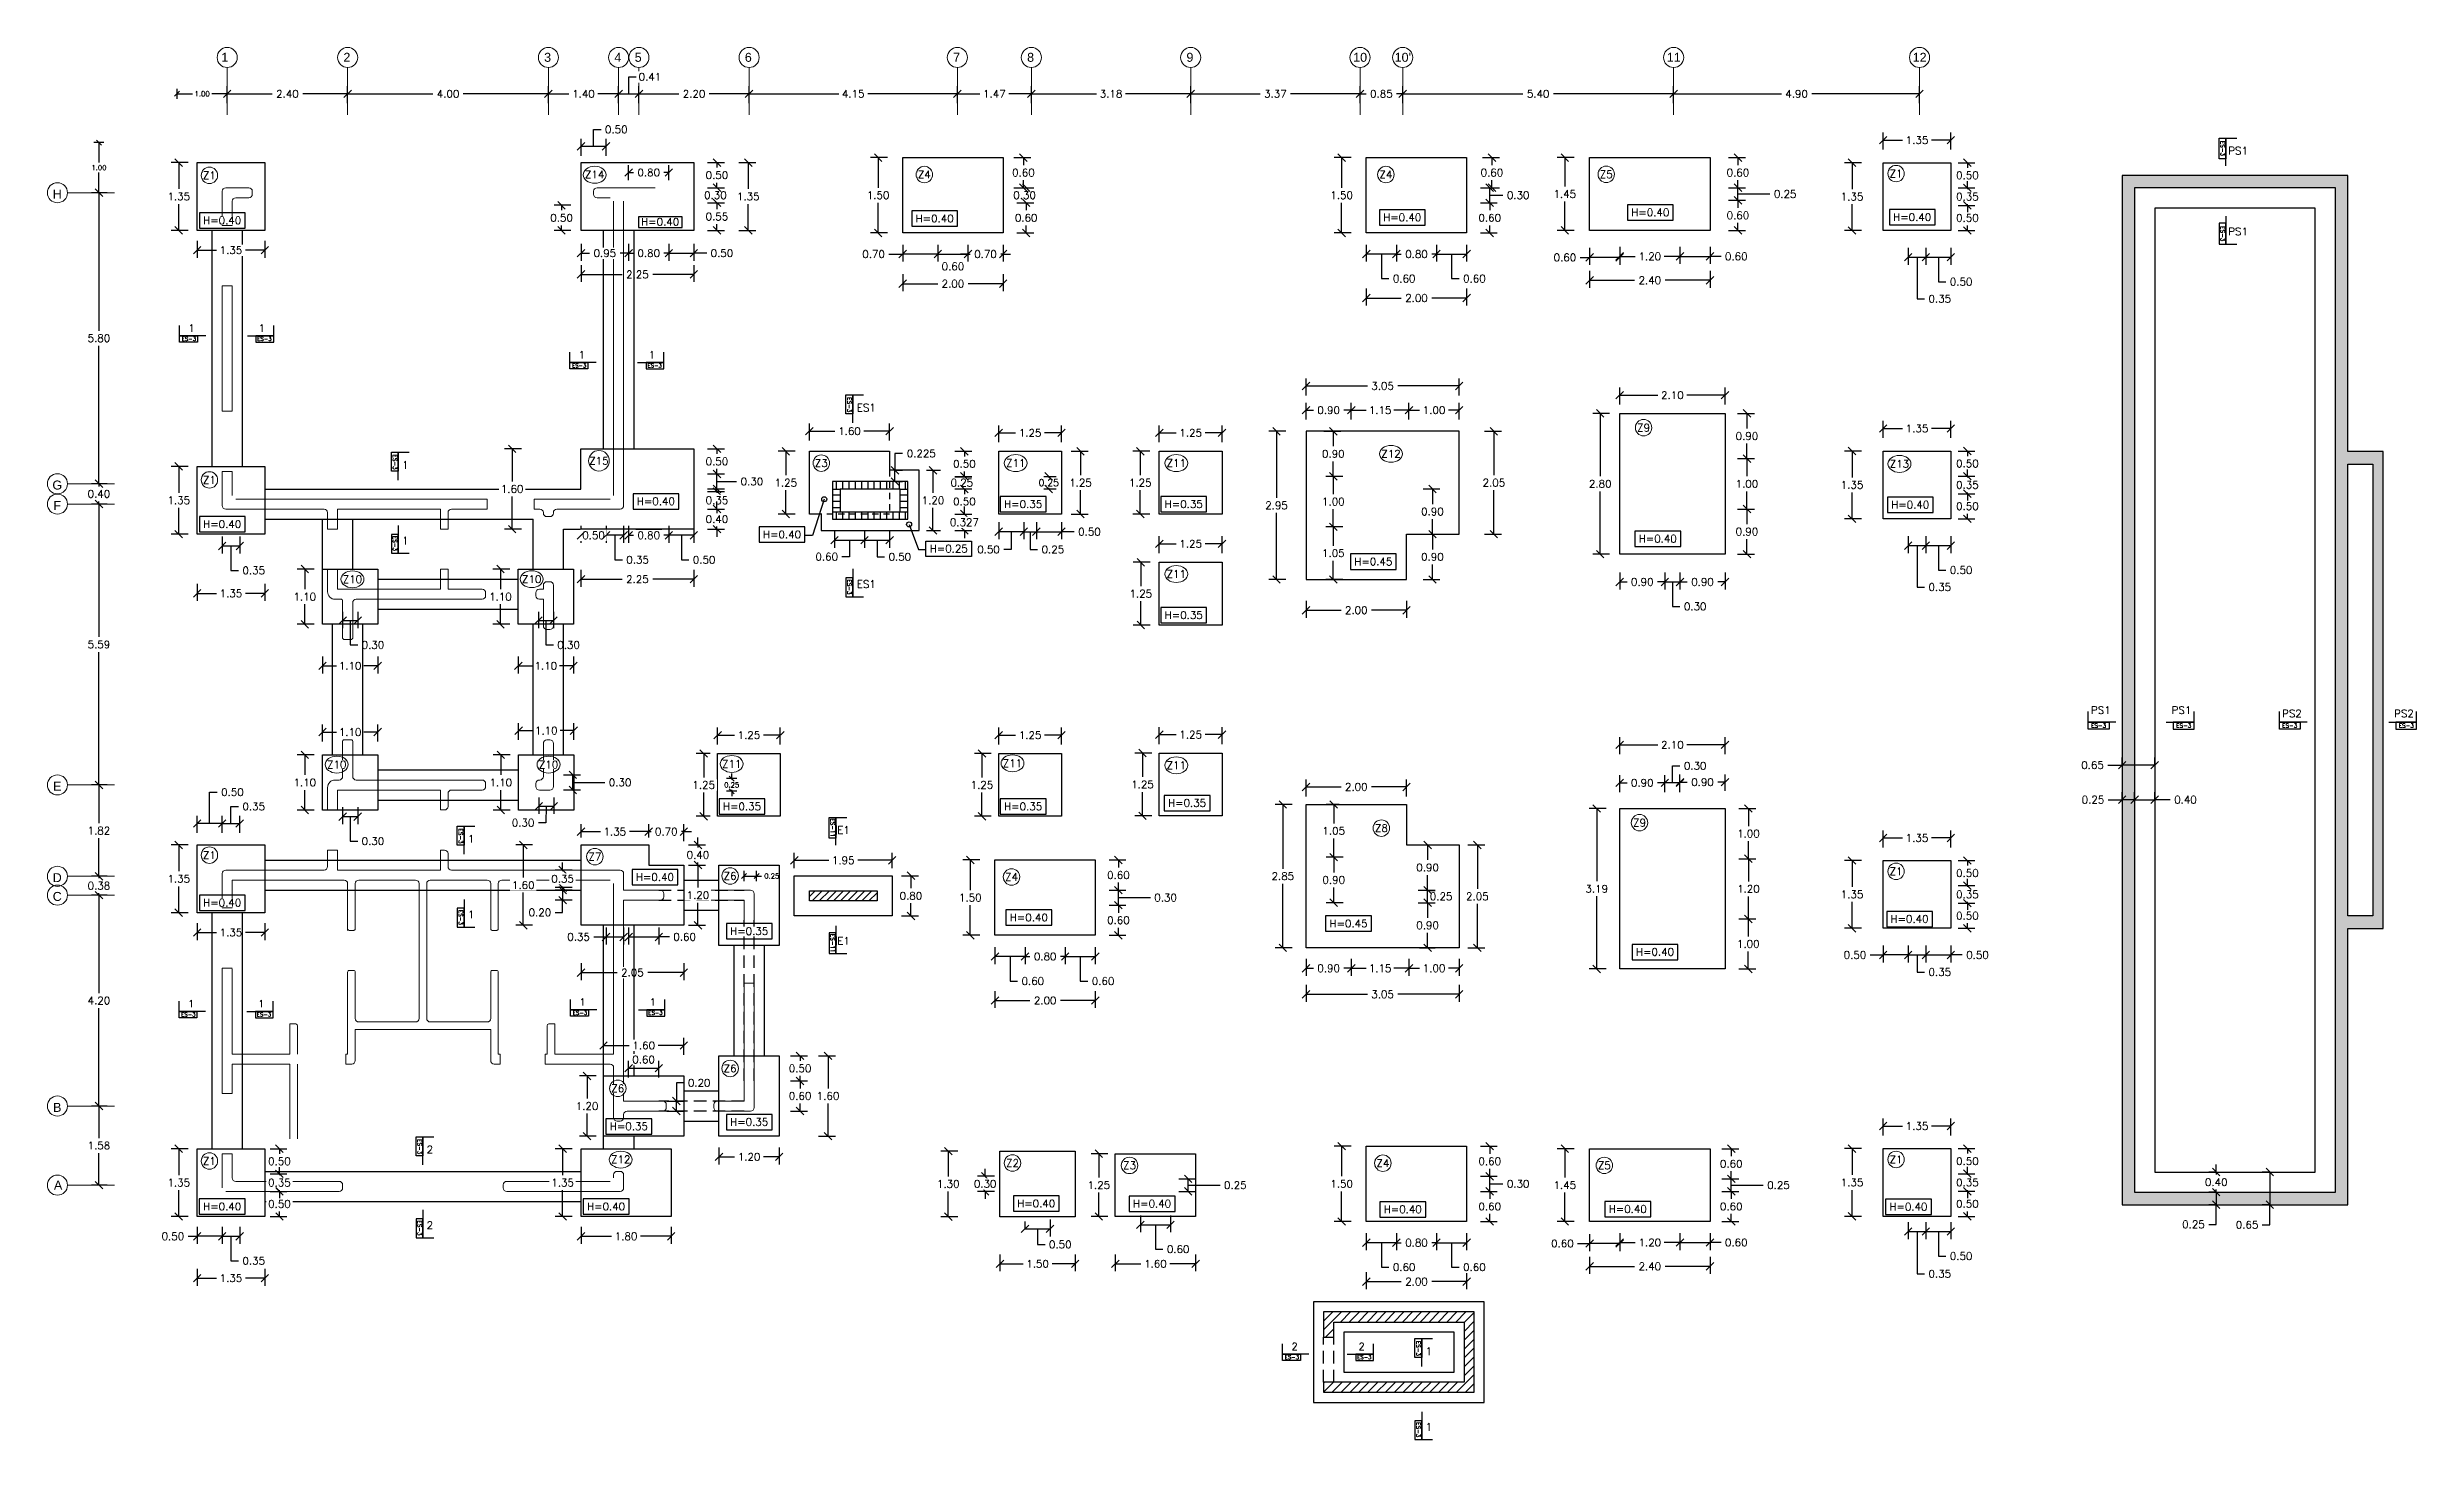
# Model space of a CAD drawing. Header units: metres. Extents: x -25 to 234, y -27 to 52.
# Drawn here: x 89.47 to 136.68, y -26.94 to 0.79 of the extents above; entities that cross this region are included whole.
import ezdxf

# ---------------------------------------------------------------- set-up
doc = ezdxf.new("R2010")
doc.units = ezdxf.units.M
doc.header["$LTSCALE"] = 0.1
doc.header["$MEASUREMENT"] = 0
doc.header["$PDMODE"] = 66
for name, pattern in [('CONTINUA', [0]), ('Grid Line 1_2_', [22.225, 12.7, -3.175, 3.175, -3.175]), ('HIDDEN', [0.375, 0.25, -0.125])]:
    doc.linetypes.add(name, pattern=pattern)
for name, color, linetype, lineweight in [('0-S-GRID', 1, 'Continuous', 9), ('0-S-GRID-IDEN', 1, 'Continuous', 9), ('A-WALL', 7, 'Continuous', 5)]:
    doc.layers.add(name, color=color, linetype=linetype, lineweight=lineweight)
for name, color, linetype in [('001-DIMTEXTO', 4, 'Continuous'), ('DIMENSIONES', 7, 'Continuous'), ('DIMTEXTO', 4, 'Continuous'), ('HATCH', 8, 'Continuous'), ('MUROS', 7, 'Continuous'), ('TEXTOS', 4, 'Continuous'), ('VIGAS', 1, 'HIDDEN'), ('ZAPATAS', 6, 'Continuous')]:
    doc.layers.add(name, color=color, linetype=linetype)
doc.styles.add('Arial_2', font='arial.ttf', dxfattribs={"height": 0.2})
doc.styles.add('SMPLEX', font='simplex.shx')
doc.dimstyles.new('DIM-50', dxfattribs={"dimscale": 0.5, "dimtxt": 0.2, "dimasz": 0.2, "dimexe": 0.2, "dimexo": 0.2, "dimgap": 0.1, "dimtad": 0, "dimtih": 1, "dimtoh": 1, "dimzin": 0, "dimdsep": 46, "dimtxsty": 'SMPLEX', "dimblk1": 'OBLIQUE', "dimblk2": 'OBLIQUE', "dimsah": 1, "dimcen": 0.2, "dimclrd": 4, "dimclre": 4, "dimclrt": 4, "dimadec": 0, "dimazin": 0, "dimtfac": 1, "dimtmove": 0, "dimatfit": 3, "dimldrblk": 'OPEN30', "dimfxl": 0.2, "dimfxlon": 1, "dimtolj": 1, "dimtzin": 0, "dimarcsym": 0})
doc.dimstyles.new('DIM-75', dxfattribs={"dimscale": 0.75, "dimtxt": 0.2, "dimasz": 0.2, "dimexe": 0.2, "dimexo": 0.2, "dimgap": 0.1, "dimtad": 0, "dimtih": 1, "dimtoh": 1, "dimzin": 0, "dimdsep": 46, "dimtxsty": 'SMPLEX', "dimblk1": 'OBLIQUE', "dimblk2": 'OBLIQUE', "dimsah": 1, "dimcen": 0.2, "dimclrd": 4, "dimclre": 4, "dimclrt": 4, "dimadec": 0, "dimazin": 0, "dimtfac": 1, "dimtmove": 1, "dimatfit": 3, "dimldrblk": 'OPEN30', "dimfxl": 0.25, "dimfxlon": 1, "dimtfill": 1, "dimtolj": 1, "dimtzin": 0, "dimarcsym": 0})

msp = doc.modelspace()

# ---------------------------------------------------------------- texts
at = {"layer": 'DIMTEXTO', "width": 0.168354, "style": 'Arial_2'}
for s, insert, char_height, attachment_point in [('1', (93.0693, 0.6804), 0.1786, 3), ('2', (95.5032, 0.6804), 0.1786, 3), ('3', (99.5032, 0.6804), 0.1786, 3), ('4', (100.9029, 0.6804), 0.1786, 3), ('5', (101.3082, 0.6804), 0.1786, 3), ('6', (103.5032, 0.6804), 0.1786, 3), ('7', (107.6538, 0.6804), 0.1786, 3), ('8', (109.1282, 0.6804), 0.1786, 3), ('9', (112.3032, 0.6804), 0.1786, 3), ('10', (115.6263, 0.6804), 0.17859, 2), ("10'", (116.4763, 0.6804), 0.17859, 2), ('11', (121.8763, 0.6804), 0.17859, 2), ('12', (126.7763, 0.6804), 0.17859, 2), ('H', (89.6614, -2.1328), 0.1786, 5), ('G', (89.6614, -7.9286), 0.1786, 5), ('F', (89.6614, -8.3328), 0.1786, 5), ('E', (89.6614, -13.9273), 0.1786, 5), ('C', (89.6614, -16.1219), 0.1786, 5), ('D', (89.6614, -15.7469), 0.1786, 5), ('B', (89.6614, -20.3219), 0.1786, 5), ('A', (89.6785, -21.87), 0.1786, 5)]:
    msp.add_mtext(s, dxfattribs=dict(at, insert=insert, char_height=char_height, attachment_point=attachment_point))
at = {"layer": 'DIMTEXTO', "color": 4, "lineweight": -3, "char_height": 0.15, "attachment_point": 5, "style": 'SMPLEX', "bg_fill": 3, "box_fill_scale": 1.1, "bg_fill_color": 256, "bg_fill_true_color": 13158600, "bg_fill_transparency": 0}
for s, insert in [('PS1', (133.1222, -1.2691)), ('ES1', (105.7848, -9.8998)), ('E1', (105.3325, -14.7978)), ('E1', (105.3325, -17.0059)), ('2', (97.088, -22.668)), ('1', (116.9929, -26.6862))]:
    msp.add_mtext(s, dxfattribs=dict(at, insert=insert))
at = {"layer": 'TEXTOS', "color": 4, "ltscale": 0.5, "char_height": 0.0781, "attachment_point": 5, "style": 'SMPLEX'}
for insert in [(92.2851, -5.0162), (93.7904, -5.0162), (100.0625, -5.5466), (101.5678, -5.5466), (100.0777, -18.4378), (101.583, -18.4378), (92.2749, -18.4704), (93.7802, -18.4704), (114.266, -25.2957), (115.7093, -25.2957)]:
    msp.add_mtext('ES-3', dxfattribs=dict(at, insert=insert))

# ---------------------------------------------------------------- blocks, each defined once
blk = doc.blocks.new('A$C2bbc346b')
at = {"layer": 'A-WALL', "color": 8}
for p, q in [((7.8, -0.27), (7.8, -6.13)), ((0.2, -0.751), (0, -0.751)), ((6.32, -7.995), (6.4, -7.995)), ((6.4, -7.995), (6.4, -7.915)), ((6.47, -7.845), (6.53, -7.845)), ((6.6, -7.995), (6.6, -7.915)), ((6.6, -7.995), (6.6, -8.725)), ((6.25, -8.065), (6.25, -8.125)), ((6.32, -8.195), (6.4, -8.195)), ((6.4, -8.195), (6.4, -8.725)), ((6.47, -8.795), (6.53, -8.795)), ((2.425, -8.995), (2.575, -8.995)), ((2.425, -10.995), (2.575, -10.995)), ((10.4, -14.189), (10.2, -14.189)), ((1.499, -18.939), (1.499, -17.454))]:
    blk.add_line(p, q, dxfattribs=at)
at = {"layer": 'A-WALL', "color": 8, "transparency": 33554684}
blk.add_line((2.275, -8.195), (2.25, -8.195), dxfattribs=at)
at = {"layer": 'A-WALL', "color": 8}
for points in [[(0, -0.07), (0, -0.751), (0.2, -0.751), (0.2, -0.27, -0.414214), (0.27, -0.2), (0.53, -0.2, 0.414214), (0.6, -0.13), (0.6, -0.07, 0.414214), (0.53, 0), (0.07, 0, 0.414214)], [(6.53, -11.995), (6.32, -11.995, -0.414214), (6.25, -11.925), (6.25, -11.865, -0.414214), (6.32, -11.795), (6.33, -11.795, 0.414214), (6.4, -11.725), (6.4, -11.065, -0.414214), (6.47, -10.995), (6.53, -10.995, -0.414214), (6.6, -11.065), (6.6, -11.925, -0.414214)], [(10.53, -14.889, 0.414214), (10.6, -14.819), (10.6, -14.059, 0.414214), (10.53, -13.989), (9.67, -13.989, 0.414214), (9.6, -14.059), (9.6, -14.119, 0.414214), (9.67, -14.189), (10.4, -14.189), (10.4, -14.819, 0.414214), (10.47, -14.889)]]:
    blk.add_lwpolyline(points, format="xyb", close=True, dxfattribs=at)
for points in [[(7.73, -0.2), (7.47, -0.2, -0.414214), (7.4, -0.13), (7.4, -0.07, -0.414214), (7.47, 0), (8.63, 0)], [(8, -0.27), (8, -6.33, -0.414214), (7.93, -6.4), (6.67, -6.4, 0.414214), (6.6, -6.47), (6.6, -6.48, -0.414214), (6.53, -6.55), (6.47, -6.55, -0.414214), (6.4, -6.48), (6.4, -6.47, 0.414214), (6.33, -6.4), (6.22, -6.4), (6.22, -6.2), (7.73, -6.2)], [(0.2, -6.13), (0.2, -5.651), (0, -5.651), (0, -6.33, 0.414214), (0.07, -6.4)], [(0.27, -6.2), (5.28, -6.2), (5.28, -6.4), (4.57, -6.4, 0.414214), (4.5, -6.47), (4.5, -6.797), (4.35, -6.797), (4.35, -6.4), (2.3, -6.4), (2.3, -6.797), (2.1, -6.797), (2.1, -6.47, 0.414214), (2.03, -6.4), (0.07, -6.4)], [(4.35, -7.995), (2.3, -7.995), (2.3, -7.597), (2.1, -7.597), (2.1, -8.045, 0.414214), (2.25, -8.195), (2.375, -8.195, -0.414214), (2.4, -8.22)], [(2.33, -11.795, 0.414214), (2.4, -11.725), (2.4, -11.02, -0.414214), (2.425, -10.995), (2.575, -10.995, -0.414214), (2.6, -11.02), (2.6, -11.725, 0.414214), (2.67, -11.795), (5.18, -11.795, -0.414214), (5.25, -11.865), (5.25, -11.925, -0.414214), (5.18, -11.995)], [(5.18, -11.995), (4.57, -11.995, 0.414214), (4.5, -12.065), (4.5, -12.322, -0.414214), (4.43, -12.392), (4.35, -12.392), (4.35, -11.995), (2.3, -11.995), (2.3, -12.392), (2.1, -12.392), (2.1, -11.945, -0.414214), (2.25, -11.795), (2.33, -11.795)], [(0.2, -14.34), (0, -14.34), (0, -13.659, -0.414214), (0.07, -13.589), (2.03, -13.589, 0.414214), (2.1, -13.519), (2.1, -13.192)], [(7.8, -13.859), (7.8, -17.254), (6.627, -17.254), (6.627, -16.654), (6.507, -16.654, 0.414214), (6.477, -16.684), (6.477, -17.254), (6.439, -17.254), (6.439, -17.454), (7.73, -17.454, -0.414214), (7.8, -17.524), (7.8, -18.519, 0.414214), (7.87, -18.589), (7.93, -18.589, 0.414214), (8, -18.519), (8, -18.459, -0.414214), (8.07, -18.389), (8.78, -18.389, 0.414214), (8.85, -18.319), (8.85, -18.259, 0.414214), (8.78, -18.189), (8, -18.189), (8, -14.189), (8.73, -14.189, 0.414214), (8.8, -14.119), (8.8, -14.059, 0.414214), (8.73, -13.989), (8, -13.989), (8, -13.659, 0.414214), (7.93, -13.589), (4.57, -13.589, -0.414214), (4.5, -13.519), (4.5, -13.262, 0.414214), (4.43, -13.192), (4.35, -13.192), (4.35, -13.589), (2.3, -13.589), (2.3, -13.192), (2.1, -13.192)], [(0.2, -14.34), (0.2, -13.789), (2.43, -13.789, -0.414214), (2.5, -13.859), (2.5, -14.789)], [(2.5, -14.639), (2.5, -14.759, 0.414214), (2.53, -14.789), (2.62, -14.789, 0.414214), (2.65, -14.759), (2.65, -13.859, -0.414214), (2.72, -13.789), (3.855, -13.789)], [(2.62, -15.589, -0.414214), (2.65, -15.619), (2.65, -16.544, 0.414214), (2.72, -16.614), (3.855, -16.614, 0.414214), (3.925, -16.544), (3.925, -13.859, 0.414214), (3.855, -13.789)], [(7.73, -13.789), (5.571, -13.789, 0.414214), (5.501, -13.859), (5.501, -14.759, -0.414214), (5.471, -14.789), (5.381, -14.789, -0.414214), (5.351, -14.759), (5.351, -13.859, 0.414214), (5.281, -13.789), (4.145, -13.789, 0.414214), (4.075, -13.859), (4.075, -16.544)], [(1.499, -17.254), (1.499, -16.684, 0.414214), (1.469, -16.654), (1.349, -16.654), (1.349, -17.254), (0.2, -17.254), (0.2, -15.557)], [(2.62, -15.589), (2.53, -15.589, 0.414214), (2.5, -15.619), (2.5, -17.254), (2.462, -17.254), (2.462, -17.454), (2.58, -17.454, 0.414214), (2.65, -17.384), (2.65, -16.764)], [(2.65, -16.764), (5.351, -16.764), (5.351, -17.384, 0.414214), (5.421, -17.454), (5.539, -17.454), (5.539, -17.254), (5.501, -17.254), (5.501, -15.619, 0.414214), (5.471, -15.589), (5.381, -15.589, 0.414214), (5.351, -15.619), (5.351, -16.544, -0.414214), (5.281, -16.614), (4.145, -16.614, -0.414214), (4.075, -16.544)], [(10.2, -18.189), (10.4, -18.189), (10.4, -15.839), (10.6, -15.839), (10.6, -18.319, -0.414214), (10.53, -18.389), (9.87, -18.389, -0.414214), (9.8, -18.319), (9.8, -18.259, -0.414214), (9.87, -18.189), (10.4, -18.189), (10.4, -16.556)], [(1.349, -19.789), (0.27, -19.789, -0.414214), (0.2, -19.719), (0.2, -19.24), (0, -19.24), (0, -19.919)], [(0.07, -19.989), (2.33, -19.989, 0.414213), (2.4, -19.919), (2.4, -19.859, 0.414214), (2.33, -19.789), (1.249, -19.789)], [(7.73, -19.789), (5.67, -19.789, 0.414214), (5.6, -19.859), (5.6, -19.919, 0.414214), (5.67, -19.989), (7.93, -19.989, 0.414214), (8, -19.919), (8, -19.659, 0.414214), (7.93, -19.589), (7.87, -19.589, 0.414214), (7.8, -19.659), (7.8, -19.719)]]:
    blk.add_lwpolyline(points, format="xyb", dxfattribs=at)
blk.add_lwpolyline([(0, -1.951), (0.2, -1.951), (0.2, -4.451), (0, -4.451)], close=True, dxfattribs=at)
at = {"layer": 'A-WALL', "color": 8, "transparency": 33554684}
blk.add_lwpolyline([(2.4, -8.219), (2.4, -8.97, 0.414214), (2.425, -8.995), (2.575, -8.995, 0.414214), (2.6, -8.97), (2.6, -8.265, -0.414214), (2.67, -8.195), (5.18, -8.195, 0.414214), (5.25, -8.125), (5.25, -8.065, 0.414214), (5.18, -7.995), (4.5, -7.995)], format="xyb", dxfattribs=at)
at = {"layer": 'A-WALL', "color": 8}
for points in [[(4.5, -7.995), (4.5, -7.597), (4.35, -7.597), (4.35, -7.995)], [(1.349, -18.939), (1.349, -17.454), (0.2, -17.454), (0.2, -18.04), (0, -18.04), (0, -15.54), (0.2, -15.54)]]:
    blk.add_lwpolyline(points, dxfattribs=at)
for centre, start, end in [((6.32, -8.065), 90, 180), ((6.47, -7.915), 90, 180), ((6.53, -7.915), 0, 90), ((6.32, -8.125), 180, 270), ((6.47, -8.725), 180, 270), ((6.53, -8.725), 270, 0)]:
    blk.add_arc(centre, 0.07, start, end, dxfattribs=at)
blk = doc.blocks.new('_Oblique')
at = {"color": 0, "linetype": 'ByBlock', "lineweight": -2}
blk.add_line((-0.5, -0.5), (0.5, 0.5), dxfattribs=at)
blk = doc.blocks.new('*D345')
at = {"layer": 'Defpoints', "color": 0, "transparency": 16777216}
for p in [(95.449, -0.136), (93.049, -0.552), (95.449, -0.552)]:
    blk.add_point(p, dxfattribs=at)
at = {"layer": 'DIMTEXTO', "color": 4, "lineweight": -2, "transparency": 16777216}
for p, q in [((93.049, -0.323), (93.049, 0.014)), ((95.449, -0.323), (95.449, 0.014)), ((93.049, -0.136), (93.946, -0.136)), ((95.449, -0.136), (94.553, -0.136))]:
    blk.add_line(p, q, dxfattribs=at)
at = {"layer": 'DIMTEXTO', "color": 4, "lineweight": -2, "transparency": 16777216, "xscale": 0.15, "yscale": 0.15, "zscale": 0.15, "rotation": 180}
blk.add_blockref('_Oblique', (93.049, -0.136), dxfattribs=at)
at = {"layer": 'DIMTEXTO', "color": 4, "lineweight": -2, "transparency": 16777216, "xscale": 0.15, "yscale": 0.15, "zscale": 0.15}
blk.add_blockref('_Oblique', (95.449, -0.136), dxfattribs=at)
at = {"layer": 'DIMTEXTO', "color": 4, "transparency": 16777216, "insert": (94.249, -0.136), "char_height": 0.15, "attachment_point": 5, "style": 'SMPLEX', "bg_fill": 3, "box_fill_scale": 1.25, "bg_fill_color": 256, "bg_fill_true_color": 13158600, "bg_fill_transparency": 0}
blk.add_mtext('\\A1;2.40', dxfattribs=at)
blk = doc.blocks.new('_Open30')
at = {"layer": 'DIMTEXTO', "color": 0, "lineweight": -2}
for p, q in [((-1, 0.27), (0, 0)), ((0, 0), (-1, -0.27)), ((0, 0), (-1, 0))]:
    blk.add_line(p, q, dxfattribs=at)
blk = doc.blocks.new('*D346')
at = {"layer": 'Defpoints', "color": 0, "ltscale": 0.05, "transparency": 16777216}
for p in [(99.449, -0.136), (95.449, -0.552), (99.449, -0.552)]:
    blk.add_point(p, dxfattribs=at)
at = {"layer": 'DIMTEXTO', "color": 4, "lineweight": -2, "ltscale": 0.05, "transparency": 16777216}
for p, q in [((95.449, -0.323), (95.449, 0.014)), ((99.449, -0.323), (99.449, 0.014)), ((95.449, -0.136), (97.146, -0.136)), ((99.449, -0.136), (97.753, -0.136))]:
    blk.add_line(p, q, dxfattribs=at)
at = {"layer": 'DIMTEXTO', "color": 4, "lineweight": -2, "ltscale": 0.05, "transparency": 16777216, "xscale": 0.15, "yscale": 0.15, "zscale": 0.15, "rotation": 180}
blk.add_blockref('_Oblique', (95.449, -0.136), dxfattribs=at)
at = {"layer": 'DIMTEXTO', "color": 4, "lineweight": -2, "ltscale": 0.05, "transparency": 16777216, "xscale": 0.15, "yscale": 0.15, "zscale": 0.15}
blk.add_blockref('_Oblique', (99.449, -0.136), dxfattribs=at)
at = {"layer": 'DIMTEXTO', "color": 4, "ltscale": 0.05, "transparency": 16777216, "insert": (97.449, -0.136), "char_height": 0.15, "attachment_point": 5, "style": 'SMPLEX', "bg_fill": 3, "box_fill_scale": 1.25, "bg_fill_color": 256, "bg_fill_true_color": 13158600, "bg_fill_transparency": 0}
blk.add_mtext('\\A1;4.00', dxfattribs=at)
blk = doc.blocks.new('*D347')
at = {"layer": 'Defpoints', "color": 0, "ltscale": 0.05, "transparency": 16777216}
for p in [(100.849, -0.136), (99.449, -0.552), (100.849, -0.552)]:
    blk.add_point(p, dxfattribs=at)
at = {"layer": 'DIMTEXTO', "color": 4, "lineweight": -2, "ltscale": 0.05, "transparency": 16777216}
for p, q in [((99.449, -0.323), (99.449, 0.014)), ((100.849, -0.323), (100.849, 0.014)), ((99.449, -0.136), (99.86, -0.136)), ((100.849, -0.136), (100.438, -0.136))]:
    blk.add_line(p, q, dxfattribs=at)
at = {"layer": 'DIMTEXTO', "color": 4, "lineweight": -2, "ltscale": 0.05, "transparency": 16777216, "xscale": 0.15, "yscale": 0.15, "zscale": 0.15, "rotation": 180}
blk.add_blockref('_Oblique', (99.449, -0.136), dxfattribs=at)
at = {"layer": 'DIMTEXTO', "color": 4, "lineweight": -2, "ltscale": 0.05, "transparency": 16777216, "xscale": 0.15, "yscale": 0.15, "zscale": 0.15}
blk.add_blockref('_Oblique', (100.849, -0.136), dxfattribs=at)
at = {"layer": 'DIMTEXTO', "color": 4, "ltscale": 0.05, "transparency": 16777216, "insert": (100.149, -0.136), "char_height": 0.15, "attachment_point": 5, "style": 'SMPLEX', "bg_fill": 3, "box_fill_scale": 1.25, "bg_fill_color": 256, "bg_fill_true_color": 13158600, "bg_fill_transparency": 0}
blk.add_mtext('\\A1;1.40', dxfattribs=at)
blk = doc.blocks.new('*D348')
at = {"layer": 'Defpoints', "color": 0, "ltscale": 0.05, "transparency": 16777216}
for p in [(100.849, -0.552), (101.254, -0.552)]:
    blk.add_point(p, dxfattribs=at)
at = {"layer": 'DIMTEXTO', "color": 4, "lineweight": -2, "ltscale": 0.05, "transparency": 16777216}
for p, q in [((100.849, -0.323), (100.849, 0.014)), ((101.051, -0.136), (101.051, 0.202)), ((101.051, 0.202), (101.201, 0.202)), ((101.254, -0.323), (101.254, 0.014)), ((100.849, -0.136), (101.254, -0.136))]:
    blk.add_line(p, q, dxfattribs=at)
at = {"layer": 'DIMTEXTO', "color": 4, "lineweight": -2, "ltscale": 0.05, "transparency": 16777216, "xscale": 0.15, "yscale": 0.15, "zscale": 0.15, "rotation": 180}
blk.add_blockref('_Oblique', (100.849, -0.136), dxfattribs=at)
at = {"layer": 'DIMTEXTO', "color": 4, "ltscale": 0.05, "transparency": 16777216, "insert": (101.473, 0.202), "char_height": 0.15, "attachment_point": 5, "style": 'SMPLEX', "bg_fill": 3, "box_fill_scale": 1.25, "bg_fill_color": 256, "bg_fill_true_color": 13158600, "bg_fill_transparency": 0}
blk.add_mtext('\\A1;0.41', dxfattribs=at)
at = {"layer": 'Defpoints', "color": 0, "ltscale": 0.05, "transparency": 16777216}
blk.add_point((101.254, -0.136), dxfattribs=at)
at = {"layer": 'DIMTEXTO', "color": 4, "lineweight": -2, "ltscale": 0.05, "transparency": 16777216, "xscale": 0.15, "yscale": 0.15, "zscale": 0.15}
blk.add_blockref('_Oblique', (101.254, -0.136), dxfattribs=at)
blk = doc.blocks.new('*D349')
at = {"layer": 'Defpoints', "color": 0, "ltscale": 0.05, "transparency": 16777216}
for p in [(103.449, -0.136), (101.254, -0.552), (103.449, -0.552)]:
    blk.add_point(p, dxfattribs=at)
at = {"layer": 'DIMTEXTO', "color": 4, "lineweight": -2, "ltscale": 0.05, "transparency": 16777216}
for p, q in [((101.254, -0.323), (101.254, 0.014)), ((103.449, -0.323), (103.449, 0.014)), ((101.254, -0.136), (102.048, -0.136)), ((103.449, -0.136), (102.655, -0.136))]:
    blk.add_line(p, q, dxfattribs=at)
at = {"layer": 'DIMTEXTO', "color": 4, "lineweight": -2, "ltscale": 0.05, "transparency": 16777216, "xscale": 0.15, "yscale": 0.15, "zscale": 0.15, "rotation": 180}
blk.add_blockref('_Oblique', (101.254, -0.136), dxfattribs=at)
at = {"layer": 'DIMTEXTO', "color": 4, "lineweight": -2, "ltscale": 0.05, "transparency": 16777216, "xscale": 0.15, "yscale": 0.15, "zscale": 0.15}
blk.add_blockref('_Oblique', (103.449, -0.136), dxfattribs=at)
at = {"layer": 'DIMTEXTO', "color": 4, "ltscale": 0.05, "transparency": 16777216, "insert": (102.352, -0.136), "char_height": 0.15, "attachment_point": 5, "style": 'SMPLEX', "bg_fill": 3, "box_fill_scale": 1.25, "bg_fill_color": 256, "bg_fill_true_color": 13158600, "bg_fill_transparency": 0}
blk.add_mtext('\\A1;2.20', dxfattribs=at)
blk = doc.blocks.new('*D350')
at = {"layer": 'Defpoints', "color": 0, "ltscale": 0.05, "transparency": 16777216}
for p in [(107.6, -0.136), (103.449, -0.552), (107.6, -0.552)]:
    blk.add_point(p, dxfattribs=at)
at = {"layer": 'DIMTEXTO', "color": 4, "lineweight": -2, "ltscale": 0.05, "transparency": 16777216}
for p, q in [((103.449, -0.323), (103.449, 0.014)), ((107.6, -0.323), (107.6, 0.014)), ((103.449, -0.136), (105.235, -0.136)), ((107.6, -0.136), (105.814, -0.136))]:
    blk.add_line(p, q, dxfattribs=at)
at = {"layer": 'DIMTEXTO', "color": 4, "lineweight": -2, "ltscale": 0.05, "transparency": 16777216, "xscale": 0.15, "yscale": 0.15, "zscale": 0.15, "rotation": 180}
blk.add_blockref('_Oblique', (103.449, -0.136), dxfattribs=at)
at = {"layer": 'DIMTEXTO', "color": 4, "lineweight": -2, "ltscale": 0.05, "transparency": 16777216, "xscale": 0.15, "yscale": 0.15, "zscale": 0.15}
blk.add_blockref('_Oblique', (107.6, -0.136), dxfattribs=at)
at = {"layer": 'DIMTEXTO', "color": 4, "ltscale": 0.05, "transparency": 16777216, "insert": (105.524, -0.136), "char_height": 0.15, "attachment_point": 5, "style": 'SMPLEX', "bg_fill": 3, "box_fill_scale": 1.25, "bg_fill_color": 256, "bg_fill_true_color": 13158600, "bg_fill_transparency": 0}
blk.add_mtext('\\A1;4.15', dxfattribs=at)
blk = doc.blocks.new('*D351')
at = {"layer": 'Defpoints', "color": 0, "ltscale": 0.2, "transparency": 16777216}
for p in [(109.074, -0.136), (107.6, -0.552), (109.074, -0.552)]:
    blk.add_point(p, dxfattribs=at)
at = {"layer": 'DIMTEXTO', "color": 4, "lineweight": -2, "ltscale": 0.2, "transparency": 16777216}
for p, q in [((107.6, -0.323), (107.6, 0.014)), ((109.074, -0.323), (109.074, 0.014)), ((107.6, -0.136), (108.048, -0.136)), ((109.074, -0.136), (108.626, -0.136))]:
    blk.add_line(p, q, dxfattribs=at)
at = {"layer": 'DIMTEXTO', "color": 4, "lineweight": -2, "ltscale": 0.2, "transparency": 16777216, "xscale": 0.15, "yscale": 0.15, "zscale": 0.15, "rotation": 180}
blk.add_blockref('_Oblique', (107.6, -0.136), dxfattribs=at)
at = {"layer": 'DIMTEXTO', "color": 4, "lineweight": -2, "ltscale": 0.2, "transparency": 16777216, "xscale": 0.15, "yscale": 0.15, "zscale": 0.15}
blk.add_blockref('_Oblique', (109.074, -0.136), dxfattribs=at)
at = {"layer": 'DIMTEXTO', "color": 4, "ltscale": 0.2, "transparency": 16777216, "insert": (108.337, -0.136), "char_height": 0.15, "attachment_point": 5, "style": 'SMPLEX', "bg_fill": 3, "box_fill_scale": 1.25, "bg_fill_color": 256, "bg_fill_true_color": 13158600, "bg_fill_transparency": 0}
blk.add_mtext('\\A1;1.47', dxfattribs=at)
blk = doc.blocks.new('*D352')
at = {"layer": 'Defpoints', "color": 0, "ltscale": 0.2, "transparency": 16777216}
for p in [(112.249, -0.136), (109.074, -0.552), (112.249, -0.552)]:
    blk.add_point(p, dxfattribs=at)
at = {"layer": 'DIMTEXTO', "color": 4, "lineweight": -2, "ltscale": 0.2, "transparency": 16777216}
for p, q in [((109.074, -0.323), (109.074, 0.014)), ((112.249, -0.323), (112.249, 0.014)), ((109.074, -0.136), (110.372, -0.136)), ((112.249, -0.136), (110.951, -0.136))]:
    blk.add_line(p, q, dxfattribs=at)
at = {"layer": 'DIMTEXTO', "color": 4, "lineweight": -2, "ltscale": 0.2, "transparency": 16777216, "xscale": 0.15, "yscale": 0.15, "zscale": 0.15, "rotation": 180}
blk.add_blockref('_Oblique', (109.074, -0.136), dxfattribs=at)
at = {"layer": 'DIMTEXTO', "color": 4, "lineweight": -2, "ltscale": 0.2, "transparency": 16777216, "xscale": 0.15, "yscale": 0.15, "zscale": 0.15}
blk.add_blockref('_Oblique', (112.249, -0.136), dxfattribs=at)
at = {"layer": 'DIMTEXTO', "color": 4, "ltscale": 0.2, "transparency": 16777216, "insert": (110.662, -0.136), "char_height": 0.15, "attachment_point": 5, "style": 'SMPLEX', "bg_fill": 3, "box_fill_scale": 1.25, "bg_fill_color": 256, "bg_fill_true_color": 13158600, "bg_fill_transparency": 0}
blk.add_mtext('\\A1;3.18', dxfattribs=at)
blk = doc.blocks.new('*D353')
at = {"layer": 'Defpoints', "color": 0, "ltscale": 0.2, "transparency": 16777216}
for p in [(115.624, -0.136), (112.249, -0.552), (115.624, -0.552)]:
    blk.add_point(p, dxfattribs=at)
at = {"layer": 'DIMTEXTO', "color": 4, "lineweight": -2, "ltscale": 0.2, "transparency": 16777216}
for p, q in [((112.249, -0.323), (112.249, 0.014)), ((115.624, -0.323), (115.624, 0.014)), ((112.249, -0.136), (113.633, -0.136)), ((115.624, -0.136), (114.24, -0.136))]:
    blk.add_line(p, q, dxfattribs=at)
at = {"layer": 'DIMTEXTO', "color": 4, "lineweight": -2, "ltscale": 0.2, "transparency": 16777216, "xscale": 0.15, "yscale": 0.15, "zscale": 0.15, "rotation": 180}
blk.add_blockref('_Oblique', (112.249, -0.136), dxfattribs=at)
at = {"layer": 'DIMTEXTO', "color": 4, "lineweight": -2, "ltscale": 0.2, "transparency": 16777216, "xscale": 0.15, "yscale": 0.15, "zscale": 0.15}
blk.add_blockref('_Oblique', (115.624, -0.136), dxfattribs=at)
at = {"layer": 'DIMTEXTO', "color": 4, "ltscale": 0.2, "transparency": 16777216, "insert": (113.937, -0.136), "char_height": 0.15, "attachment_point": 5, "style": 'SMPLEX', "bg_fill": 3, "box_fill_scale": 1.25, "bg_fill_color": 256, "bg_fill_true_color": 13158600, "bg_fill_transparency": 0}
blk.add_mtext('\\A1;3.37', dxfattribs=at)
blk = doc.blocks.new('*D354')
at = {"layer": 'Defpoints', "color": 0, "ltscale": 0.2, "transparency": 16777216}
for p in [(115.624, -0.552), (116.474, -0.552)]:
    blk.add_point(p, dxfattribs=at)
at = {"layer": 'DIMTEXTO', "color": 4, "lineweight": -2, "ltscale": 0.2, "transparency": 16777216}
for p, q in [((115.624, -0.323), (115.624, 0.014)), ((116.474, -0.323), (116.474, 0.014)), ((115.624, -0.136), (115.746, -0.136)), ((116.474, -0.136), (116.353, -0.136))]:
    blk.add_line(p, q, dxfattribs=at)
at = {"layer": 'DIMTEXTO', "color": 4, "lineweight": -2, "ltscale": 0.2, "transparency": 16777216, "xscale": 0.15, "yscale": 0.15, "zscale": 0.15, "rotation": 180}
blk.add_blockref('_Oblique', (115.624, -0.136), dxfattribs=at)
at = {"layer": 'DIMTEXTO', "color": 4, "lineweight": -2, "ltscale": 0.2, "transparency": 16777216, "xscale": 0.15, "yscale": 0.15, "zscale": 0.15}
blk.add_blockref('_Oblique', (116.474, -0.136), dxfattribs=at)
at = {"layer": 'DIMTEXTO', "color": 4, "ltscale": 0.2, "transparency": 16777216, "insert": (116.049, -0.136), "char_height": 0.15, "attachment_point": 5, "style": 'SMPLEX', "bg_fill": 3, "box_fill_scale": 1.25, "bg_fill_color": 256, "bg_fill_true_color": 13158600, "bg_fill_transparency": 0}
blk.add_mtext('\\A1;0.85', dxfattribs=at)
at = {"layer": 'Defpoints', "color": 0, "ltscale": 0.2, "transparency": 16777216}
blk.add_point((116.474, -0.136), dxfattribs=at)
blk = doc.blocks.new('*D355')
at = {"layer": 'Defpoints', "color": 0, "ltscale": 0.2, "transparency": 16777216}
for p in [(126.774, -0.136), (121.874, -0.552), (126.774, -0.552)]:
    blk.add_point(p, dxfattribs=at)
at = {"layer": 'DIMTEXTO', "color": 4, "lineweight": -2, "ltscale": 0.2, "transparency": 16777216}
for p, q in [((121.874, -0.323), (121.874, 0.014)), ((126.774, -0.323), (126.774, 0.014)), ((121.874, -0.136), (124.021, -0.136)), ((126.774, -0.136), (124.628, -0.136))]:
    blk.add_line(p, q, dxfattribs=at)
at = {"layer": 'DIMTEXTO', "color": 4, "lineweight": -2, "ltscale": 0.2, "transparency": 16777216, "xscale": 0.15, "yscale": 0.15, "zscale": 0.15, "rotation": 180}
blk.add_blockref('_Oblique', (121.874, -0.136), dxfattribs=at)
at = {"layer": 'DIMTEXTO', "color": 4, "lineweight": -2, "ltscale": 0.2, "transparency": 16777216, "xscale": 0.15, "yscale": 0.15, "zscale": 0.15}
blk.add_blockref('_Oblique', (126.774, -0.136), dxfattribs=at)
at = {"layer": 'DIMTEXTO', "color": 4, "ltscale": 0.2, "transparency": 16777216, "insert": (124.324, -0.136), "char_height": 0.15, "attachment_point": 5, "style": 'SMPLEX', "bg_fill": 3, "box_fill_scale": 1.25, "bg_fill_color": 256, "bg_fill_true_color": 13158600, "bg_fill_transparency": 0}
blk.add_mtext('\\A1;4.90', dxfattribs=at)
blk = doc.blocks.new('*D343')
at = {"layer": 'Defpoints', "color": 0, "ltscale": 0.2, "transparency": 16777216}
for p in [(121.874, -0.136), (116.474, -0.552), (121.874, -0.552)]:
    blk.add_point(p, dxfattribs=at)
at = {"layer": 'DIMTEXTO', "color": 4, "lineweight": -2, "ltscale": 0.2, "transparency": 16777216}
for p, q in [((116.474, -0.323), (116.474, 0.014)), ((121.874, -0.323), (121.874, 0.014)), ((116.474, -0.136), (118.871, -0.136)), ((121.874, -0.136), (119.478, -0.136))]:
    blk.add_line(p, q, dxfattribs=at)
at = {"layer": 'DIMTEXTO', "color": 4, "lineweight": -2, "ltscale": 0.2, "transparency": 16777216, "xscale": 0.15, "yscale": 0.15, "zscale": 0.15, "rotation": 180}
blk.add_blockref('_Oblique', (116.474, -0.136), dxfattribs=at)
at = {"layer": 'DIMTEXTO', "color": 4, "lineweight": -2, "ltscale": 0.2, "transparency": 16777216, "xscale": 0.15, "yscale": 0.15, "zscale": 0.15}
blk.add_blockref('_Oblique', (121.874, -0.136), dxfattribs=at)
at = {"layer": 'DIMTEXTO', "color": 4, "ltscale": 0.2, "transparency": 16777216, "insert": (119.174, -0.136), "char_height": 0.15, "attachment_point": 5, "style": 'SMPLEX', "bg_fill": 3, "box_fill_scale": 1.25, "bg_fill_color": 256, "bg_fill_true_color": 13158600, "bg_fill_transparency": 0}
blk.add_mtext('\\A1;5.40', dxfattribs=at)
blk = doc.blocks.new('*D356')
at = {"layer": 'DIMTEXTO', "color": 4, "lineweight": -2, "transparency": 16777216}
for p, q in [((90.492, -15.72), (90.492, -15.57)), ((90.655, -15.72), (90.342, -15.72)), ((90.492, -15.72), (90.492, -15.757)), ((90.655, -16.095), (90.342, -16.095)), ((90.492, -16.095), (90.492, -16.057)), ((90.492, -16.095), (90.492, -16.245))]:
    blk.add_line(p, q, dxfattribs=at)
at = {"layer": 'DIMTEXTO', "color": 4, "lineweight": -2, "transparency": 16777216, "xscale": 0.15, "yscale": 0.15, "zscale": 0.15}
for p, rotation in [((90.492, -15.72), 270), ((90.492, -16.095), 90)]:
    blk.add_blockref('_Oblique', p, dxfattribs=dict(at, rotation=rotation))
at = {"layer": 'DIMTEXTO', "color": 4, "transparency": 16777216, "insert": (90.492, -15.907), "char_height": 0.15, "attachment_point": 5, "style": 'SMPLEX', "bg_fill": 3, "box_fill_scale": 1.25, "bg_fill_color": 256, "bg_fill_true_color": 13158600, "bg_fill_transparency": 0}
blk.add_mtext('\\A1;0.38', dxfattribs=at)
at = {"layer": 'Defpoints', "color": 0, "transparency": 16777216}
for p in [(90.492, -15.72), (90.805, -15.72), (90.805, -16.095)]:
    blk.add_point(p, dxfattribs=at)
blk = doc.blocks.new('*D357')
at = {"layer": 'Defpoints', "color": 0, "transparency": 16777216}
for p in [(90.805, -16.095), (90.492, -20.295), (90.805, -20.295)]:
    blk.add_point(p, dxfattribs=at)
at = {"layer": 'DIMTEXTO', "color": 4, "lineweight": -2, "transparency": 16777216}
for p, q in [((90.655, -16.095), (90.342, -16.095)), ((90.492, -16.095), (90.492, -18.045)), ((90.492, -20.295), (90.492, -18.345)), ((90.655, -20.295), (90.342, -20.295))]:
    blk.add_line(p, q, dxfattribs=at)
at = {"layer": 'DIMTEXTO', "color": 4, "lineweight": -2, "transparency": 16777216, "xscale": 0.15, "yscale": 0.15, "zscale": 0.15}
for p, rotation in [((90.492, -16.095), 90), ((90.492, -20.295), 270)]:
    blk.add_blockref('_Oblique', p, dxfattribs=dict(at, rotation=rotation))
at = {"layer": 'DIMTEXTO', "color": 4, "transparency": 16777216, "insert": (90.492, -18.195), "char_height": 0.15, "attachment_point": 5, "style": 'SMPLEX', "bg_fill": 3, "box_fill_scale": 1.25, "bg_fill_color": 256, "bg_fill_true_color": 13158600, "bg_fill_transparency": 0}
blk.add_mtext('\\A1;4.20', dxfattribs=at)
blk = doc.blocks.new('*D358')
at = {"layer": 'Defpoints', "color": 0, "transparency": 16777216}
for p in [(90.805, -20.295), (90.492, -21.87), (90.805, -21.87)]:
    blk.add_point(p, dxfattribs=at)
at = {"layer": 'DIMTEXTO', "color": 4, "lineweight": -2, "transparency": 16777216}
for p, q in [((90.655, -20.295), (90.342, -20.295)), ((90.492, -20.295), (90.492, -20.932)), ((90.492, -21.87), (90.492, -21.232)), ((90.655, -21.87), (90.342, -21.87))]:
    blk.add_line(p, q, dxfattribs=at)
at = {"layer": 'DIMTEXTO', "color": 4, "lineweight": -2, "transparency": 16777216, "xscale": 0.15, "yscale": 0.15, "zscale": 0.15}
for p, rotation in [((90.492, -20.295), 90), ((90.492, -21.87), 270)]:
    blk.add_blockref('_Oblique', p, dxfattribs=dict(at, rotation=rotation))
at = {"layer": 'DIMTEXTO', "color": 4, "transparency": 16777216, "insert": (90.492, -21.082), "char_height": 0.15, "attachment_point": 5, "style": 'SMPLEX', "bg_fill": 3, "box_fill_scale": 1.25, "bg_fill_color": 256, "bg_fill_true_color": 13158600, "bg_fill_transparency": 0}
blk.add_mtext('\\A1;1.58', dxfattribs=at)
blk = doc.blocks.new('*D359')
at = {"layer": 'Defpoints', "color": 0, "transparency": 16777216}
for p in [(90.492, -13.9), (90.805, -13.9), (90.805, -15.72)]:
    blk.add_point(p, dxfattribs=at)
at = {"layer": 'DIMTEXTO', "color": 4, "lineweight": -2, "transparency": 16777216}
for p, q in [((90.655, -13.9), (90.342, -13.9)), ((90.492, -13.9), (90.492, -14.66)), ((90.492, -15.72), (90.492, -14.96)), ((90.655, -15.72), (90.342, -15.72))]:
    blk.add_line(p, q, dxfattribs=at)
at = {"layer": 'DIMTEXTO', "color": 4, "lineweight": -2, "transparency": 16777216, "xscale": 0.15, "yscale": 0.15, "zscale": 0.15}
for p, rotation in [((90.492, -13.9), 90), ((90.492, -15.72), 270)]:
    blk.add_blockref('_Oblique', p, dxfattribs=dict(at, rotation=rotation))
at = {"layer": 'DIMTEXTO', "color": 4, "transparency": 16777216, "insert": (90.492, -14.81), "char_height": 0.15, "attachment_point": 5, "style": 'SMPLEX', "bg_fill": 3, "box_fill_scale": 1.25, "bg_fill_color": 256, "bg_fill_true_color": 13158600, "bg_fill_transparency": 0}
blk.add_mtext('\\A1;1.82', dxfattribs=at)
blk = doc.blocks.new('*D360')
at = {"layer": 'Defpoints', "color": 0, "ltscale": 0.2, "transparency": 16777216}
for p in [(90.492, -8.306), (90.805, -8.306), (90.805, -13.9)]:
    blk.add_point(p, dxfattribs=at)
at = {"layer": 'DIMTEXTO', "color": 4, "lineweight": -2, "ltscale": 0.2, "transparency": 16777216}
for p, q in [((90.655, -8.306), (90.342, -8.306)), ((90.492, -8.306), (90.492, -10.953)), ((90.492, -13.9), (90.492, -11.253)), ((90.655, -13.9), (90.342, -13.9))]:
    blk.add_line(p, q, dxfattribs=at)
at = {"layer": 'DIMTEXTO', "color": 4, "lineweight": -2, "ltscale": 0.2, "transparency": 16777216, "xscale": 0.15, "yscale": 0.15, "zscale": 0.15}
for p, rotation in [((90.492, -8.306), 90), ((90.492, -13.9), 270)]:
    blk.add_blockref('_Oblique', p, dxfattribs=dict(at, rotation=rotation))
at = {"layer": 'DIMTEXTO', "color": 4, "ltscale": 0.2, "transparency": 16777216, "insert": (90.492, -11.103), "char_height": 0.15, "attachment_point": 5, "style": 'SMPLEX', "bg_fill": 3, "box_fill_scale": 1.25, "bg_fill_color": 256, "bg_fill_true_color": 13158600, "bg_fill_transparency": 0}
blk.add_mtext('\\A1;5.59', dxfattribs=at)
blk = doc.blocks.new('*D361')
at = {"layer": 'DIMTEXTO', "color": 4, "lineweight": -2, "ltscale": 0.2, "transparency": 16777216}
for p, q in [((90.655, -7.902), (90.342, -7.902)), ((90.492, -7.902), (90.492, -7.752)), ((90.492, -7.902), (90.492, -7.954)), ((90.655, -8.306), (90.342, -8.306)), ((90.492, -8.306), (90.492, -8.254)), ((90.492, -8.306), (90.492, -8.456))]:
    blk.add_line(p, q, dxfattribs=at)
at = {"layer": 'DIMTEXTO', "color": 4, "lineweight": -2, "ltscale": 0.2, "transparency": 16777216, "xscale": 0.15, "yscale": 0.15, "zscale": 0.15}
for p, rotation in [((90.492, -7.902), 270), ((90.492, -8.306), 90)]:
    blk.add_blockref('_Oblique', p, dxfattribs=dict(at, rotation=rotation))
at = {"layer": 'DIMTEXTO', "color": 4, "ltscale": 0.2, "transparency": 16777216, "insert": (90.492, -8.104), "char_height": 0.15, "attachment_point": 5, "style": 'SMPLEX', "bg_fill": 3, "box_fill_scale": 1.25, "bg_fill_color": 256, "bg_fill_true_color": 13158600, "bg_fill_transparency": 0}
blk.add_mtext('\\A1;0.40', dxfattribs=at)
at = {"layer": 'Defpoints', "color": 0, "ltscale": 0.2, "transparency": 16777216}
for p in [(90.492, -7.902), (90.805, -7.902), (90.805, -8.306)]:
    blk.add_point(p, dxfattribs=at)
blk = doc.blocks.new('*D362')
at = {"layer": 'Defpoints', "color": 0, "ltscale": 0.2, "transparency": 16777216}
for p in [(90.492, -2.106), (90.805, -2.106), (90.805, -7.902)]:
    blk.add_point(p, dxfattribs=at)
at = {"layer": 'DIMTEXTO', "color": 4, "lineweight": -2, "ltscale": 0.2, "transparency": 16777216}
for p, q in [((90.655, -2.106), (90.342, -2.106)), ((90.492, -2.106), (90.492, -4.854)), ((90.492, -7.902), (90.492, -5.154)), ((90.655, -7.902), (90.342, -7.902))]:
    blk.add_line(p, q, dxfattribs=at)
at = {"layer": 'DIMTEXTO', "color": 4, "lineweight": -2, "ltscale": 0.2, "transparency": 16777216, "xscale": 0.15, "yscale": 0.15, "zscale": 0.15}
for p, rotation in [((90.492, -2.106), 90), ((90.492, -7.902), 270)]:
    blk.add_blockref('_Oblique', p, dxfattribs=dict(at, rotation=rotation))
at = {"layer": 'DIMTEXTO', "color": 4, "ltscale": 0.2, "transparency": 16777216, "insert": (90.492, -5.004), "char_height": 0.15, "attachment_point": 5, "style": 'SMPLEX', "bg_fill": 3, "box_fill_scale": 1.25, "bg_fill_color": 256, "bg_fill_true_color": 13158600, "bg_fill_transparency": 0}
blk.add_mtext('\\A1;5.80', dxfattribs=at)
blk = doc.blocks.new('*D340')
at = {"layer": 'Defpoints', "color": 0, "ltscale": 0.2, "transparency": 16777216}
for p in [(92.049, -0.136), (93.049, -0.552), (92.049, -1.754)]:
    blk.add_point(p, dxfattribs=at)
at = {"layer": 'DIMTEXTO', "color": 4, "lineweight": -2, "ltscale": 0.2, "transparency": 16777216}
for p, q in [((92.049, -0.236), (92.049, -0.036)), ((92.049, -0.136), (92.356, -0.136)), ((93.049, -0.136), (92.742, -0.136)), ((93.049, -0.236), (93.049, -0.036))]:
    blk.add_line(p, q, dxfattribs=at)
at = {"layer": 'DIMTEXTO', "color": 4, "lineweight": -2, "ltscale": 0.2, "transparency": 16777216, "xscale": 0.1, "yscale": 0.1, "zscale": 0.1, "rotation": 180}
blk.add_blockref('_Oblique', (92.049, -0.136), dxfattribs=at)
at = {"layer": 'DIMTEXTO', "color": 4, "lineweight": -2, "ltscale": 0.2, "transparency": 16777216, "xscale": 0.1, "yscale": 0.1, "zscale": 0.1}
blk.add_blockref('_Oblique', (93.049, -0.136), dxfattribs=at)
at = {"layer": 'DIMTEXTO', "color": 4, "ltscale": 0.2, "transparency": 16777216, "insert": (92.549, -0.136), "char_height": 0.1, "attachment_point": 5, "style": 'SMPLEX'}
blk.add_mtext('\\A1;1.00', dxfattribs=at)
blk = doc.blocks.new('*D341')
at = {"layer": 'Defpoints', "color": 0, "ltscale": 0.2, "transparency": 16777216}
for p in [(90.492, -1.106), (92.049, -1.106), (90.805, -2.106)]:
    blk.add_point(p, dxfattribs=at)
at = {"layer": 'DIMTEXTO', "color": 4, "lineweight": -2, "ltscale": 0.2, "transparency": 16777216}
for p, q in [((90.592, -1.106), (90.392, -1.106)), ((90.492, -1.106), (90.492, -1.506)), ((90.492, -2.106), (90.492, -1.706)), ((90.592, -2.106), (90.392, -2.106))]:
    blk.add_line(p, q, dxfattribs=at)
at = {"layer": 'DIMTEXTO', "color": 4, "lineweight": -2, "ltscale": 0.2, "transparency": 16777216, "xscale": 0.1, "yscale": 0.1, "zscale": 0.1}
for p, rotation in [((90.492, -1.106), 90), ((90.492, -2.106), 270)]:
    blk.add_blockref('_Oblique', p, dxfattribs=dict(at, rotation=rotation))
at = {"layer": 'DIMTEXTO', "color": 4, "ltscale": 0.2, "transparency": 16777216, "insert": (90.492, -1.606), "char_height": 0.1, "attachment_point": 5, "style": 'SMPLEX'}
blk.add_mtext('\\A1;1.00', dxfattribs=at)
blk = doc.blocks.new('*D342')
at = {"layer": 'Defpoints', "color": 0, "ltscale": 0.2, "transparency": 16777216}
for p in [(103.102, -13.775), (103.321, -13.775), (103.321, -14.025)]:
    blk.add_point(p, dxfattribs=at)
at = {"layer": 'DIMTEXTO', "color": 4, "lineweight": -2, "ltscale": 0.2, "transparency": 16777216}
for p, q in [((103.102, -13.775), (103.102, -13.675)), ((103.202, -13.775), (103.002, -13.775)), ((103.202, -14.025), (103.002, -14.025)), ((103.102, -13.775), (103.102, -13.8)), ((103.102, -14.025), (103.102, -14)), ((103.102, -14.025), (103.102, -14.125))]:
    blk.add_line(p, q, dxfattribs=at)
at = {"layer": 'DIMTEXTO', "color": 4, "lineweight": -2, "ltscale": 0.2, "transparency": 16777216, "xscale": 0.1, "yscale": 0.1, "zscale": 0.1}
for p, rotation in [((103.102, -13.775), 270), ((103.102, -14.025), 90)]:
    blk.add_blockref('_Oblique', p, dxfattribs=dict(at, rotation=rotation))
at = {"layer": 'DIMTEXTO', "color": 4, "ltscale": 0.2, "transparency": 16777216, "insert": (103.102, -13.9), "char_height": 0.1, "attachment_point": 5, "style": 'SMPLEX'}
blk.add_mtext('\\A1;0.25', dxfattribs=at)
blk = doc.blocks.new('*D344')
at = {"layer": 'Defpoints', "color": 0, "ltscale": 0.2, "transparency": 16777216}
for p in [(103.349, -15.714), (103.349, -15.995), (103.599, -15.995)]:
    blk.add_point(p, dxfattribs=at)
at = {"layer": 'DIMTEXTO', "color": 4, "lineweight": -2, "ltscale": 0.2, "transparency": 16777216}
for p, q in [((103.349, -15.814), (103.349, -15.614)), ((103.349, -15.714), (103.599, -15.714)), ((103.599, -15.814), (103.599, -15.614)), ((103.599, -15.714), (103.699, -15.714))]:
    blk.add_line(p, q, dxfattribs=at)
at = {"layer": 'DIMTEXTO', "color": 4, "lineweight": -2, "ltscale": 0.2, "transparency": 16777216, "xscale": 0.1, "yscale": 0.1, "zscale": 0.1, "rotation": 180}
blk.add_blockref('_Oblique', (103.349, -15.714), dxfattribs=at)
at = {"layer": 'DIMTEXTO', "color": 4, "lineweight": -2, "ltscale": 0.2, "transparency": 16777216, "xscale": 0.1, "yscale": 0.1, "zscale": 0.1}
blk.add_blockref('_Oblique', (103.599, -15.714), dxfattribs=at)
at = {"layer": 'DIMTEXTO', "color": 4, "ltscale": 0.2, "transparency": 16777216, "insert": (103.901, -15.714), "char_height": 0.1, "attachment_point": 5, "style": 'SMPLEX'}
blk.add_mtext('\\A1;0.25', dxfattribs=at)
blk = doc.blocks.new('*D363')
at = {"layer": 'Defpoints', "color": 0, "linetype": 'CONTINUA', "transparency": 16777216}
for p in [(121.999, -7.401), (123.335, -7.401), (121.999, -8.405)]:
    blk.add_point(p, dxfattribs=at)
at = {"layer": 'DIMENSIONES', "color": 4, "linetype": 'CONTINUA', "lineweight": -2, "transparency": 16777216}
for p, q in [((123.148, -7.401), (123.485, -7.401)), ((123.335, -7.401), (123.335, -7.753)), ((123.148, -8.405), (123.485, -8.405)), ((123.335, -8.405), (123.335, -8.053))]:
    blk.add_line(p, q, dxfattribs=at)
at = {"layer": 'DIMENSIONES', "color": 4, "linetype": 'CONTINUA', "lineweight": -2, "transparency": 16777216, "xscale": 0.15, "yscale": 0.15, "zscale": 0.15}
for p, rotation in [((123.335, -7.401), 90), ((123.335, -8.405), 270)]:
    blk.add_blockref('_Oblique', p, dxfattribs=dict(at, rotation=rotation))
at = {"layer": 'DIMENSIONES', "color": 4, "linetype": 'CONTINUA', "transparency": 16777216, "insert": (123.335, -7.903), "char_height": 0.15, "attachment_point": 5, "style": 'SMPLEX', "bg_fill": 3, "box_fill_scale": 1.25, "bg_fill_color": 256, "bg_fill_true_color": 13158600, "bg_fill_transparency": 0}
blk.add_mtext('\\A1;1.00', dxfattribs=at)
blk = doc.blocks.new('*D364')
at = {"layer": 'DIMENSIONES', "color": 4, "linetype": 'CONTINUA', "lineweight": -2, "transparency": 16777216}
for p, q in [((101.049, -1.856), (101.049, -1.554)), ((101.049, -1.704), (101.146, -1.704)), ((101.849, -1.704), (101.753, -1.704)), ((101.849, -1.856), (101.849, -1.554))]:
    blk.add_line(p, q, dxfattribs=at)
at = {"layer": 'DIMENSIONES', "color": 4, "linetype": 'CONTINUA', "lineweight": -2, "transparency": 16777216, "xscale": 0.15, "yscale": 0.15, "zscale": 0.15, "rotation": 180}
blk.add_blockref('_Oblique', (101.049, -1.704), dxfattribs=at)
at = {"layer": 'DIMENSIONES', "color": 4, "linetype": 'CONTINUA', "lineweight": -2, "transparency": 16777216, "xscale": 0.15, "yscale": 0.15, "zscale": 0.15}
blk.add_blockref('_Oblique', (101.849, -1.704), dxfattribs=at)
at = {"layer": 'DIMENSIONES', "color": 4, "linetype": 'CONTINUA', "transparency": 16777216, "insert": (101.449, -1.704), "char_height": 0.15, "attachment_point": 5, "style": 'SMPLEX', "bg_fill": 3, "box_fill_scale": 1.25, "bg_fill_color": 256, "bg_fill_true_color": 13158600, "bg_fill_transparency": 0}
blk.add_mtext('\\A1;0.80', dxfattribs=at)
at = {"layer": 'Defpoints', "color": 0, "linetype": 'CONTINUA', "transparency": 16777216}
for p in [(101.849, -1.704), (101.049, -2.006), (101.849, -2.006)]:
    blk.add_point(p, dxfattribs=at)
blk = doc.blocks.new('*D365')
at = {"layer": 'Defpoints', "color": 0, "linetype": 'CONTINUA', "transparency": 16777216}
for p in [(120.799, -21.995), (121.999, -21.995), (121.999, -23.013)]:
    blk.add_point(p, dxfattribs=at)
at = {"layer": 'DIMENSIONES', "color": 4, "linetype": 'CONTINUA', "lineweight": -2, "transparency": 16777216}
for p, q in [((120.799, -22.826), (120.799, -23.163)), ((120.799, -23.013), (121.11, -23.013)), ((121.999, -23.013), (121.688, -23.013)), ((121.999, -22.826), (121.999, -23.163))]:
    blk.add_line(p, q, dxfattribs=at)
at = {"layer": 'DIMENSIONES', "color": 4, "linetype": 'CONTINUA', "lineweight": -2, "transparency": 16777216, "xscale": 0.15, "yscale": 0.15, "zscale": 0.15, "rotation": 180}
blk.add_blockref('_Oblique', (120.799, -23.013), dxfattribs=at)
at = {"layer": 'DIMENSIONES', "color": 4, "linetype": 'CONTINUA', "lineweight": -2, "transparency": 16777216, "xscale": 0.15, "yscale": 0.15, "zscale": 0.15}
blk.add_blockref('_Oblique', (121.999, -23.013), dxfattribs=at)
at = {"layer": 'DIMENSIONES', "color": 4, "linetype": 'CONTINUA', "transparency": 16777216, "insert": (121.399, -23.013), "char_height": 0.15, "attachment_point": 5, "style": 'SMPLEX', "bg_fill": 3, "box_fill_scale": 1.25, "bg_fill_color": 256, "bg_fill_true_color": 13158600, "bg_fill_transparency": 0}
blk.add_mtext('\\A1;1.20', dxfattribs=at)
blk = doc.blocks.new('*D366')
at = {"layer": 'Defpoints', "color": 0, "linetype": 'CONTINUA', "transparency": 16777216}
for p in [(116.349, -21.995), (117.149, -21.995)]:
    blk.add_point(p, dxfattribs=at)
at = {"layer": 'DIMENSIONES', "color": 4, "linetype": 'CONTINUA', "lineweight": -2, "transparency": 16777216}
for p, q in [((116.349, -22.83), (116.349, -23.167)), ((116.349, -23.017), (116.446, -23.017)), ((117.149, -23.017), (117.053, -23.017)), ((117.149, -22.83), (117.149, -23.167))]:
    blk.add_line(p, q, dxfattribs=at)
at = {"layer": 'DIMENSIONES', "color": 4, "linetype": 'CONTINUA', "lineweight": -2, "transparency": 16777216, "xscale": 0.15, "yscale": 0.15, "zscale": 0.15, "rotation": 180}
blk.add_blockref('_Oblique', (116.349, -23.017), dxfattribs=at)
at = {"layer": 'DIMENSIONES', "color": 4, "linetype": 'CONTINUA', "lineweight": -2, "transparency": 16777216, "xscale": 0.15, "yscale": 0.15, "zscale": 0.15}
blk.add_blockref('_Oblique', (117.149, -23.017), dxfattribs=at)
at = {"layer": 'DIMENSIONES', "color": 4, "linetype": 'CONTINUA', "transparency": 16777216, "insert": (116.749, -23.017), "char_height": 0.15, "attachment_point": 5, "style": 'SMPLEX', "bg_fill": 3, "box_fill_scale": 1.25, "bg_fill_color": 256, "bg_fill_true_color": 13158600, "bg_fill_transparency": 0}
blk.add_mtext('\\A1;0.80', dxfattribs=at)
at = {"layer": 'Defpoints', "color": 0, "linetype": 'CONTINUA', "transparency": 16777216}
blk.add_point((117.149, -23.017), dxfattribs=at)
blk = doc.blocks.new('*D367')
at = {"layer": 'Defpoints', "color": 0, "linetype": 'CONTINUA', "transparency": 16777216}
for p in [(111.247, -21.995), (111.847, -21.995), (111.847, -22.66)]:
    blk.add_point(p, dxfattribs=at)
at = {"layer": 'DIMENSIONES', "color": 4, "linetype": 'CONTINUA', "lineweight": -2, "transparency": 16777216}
for p, q in [((111.247, -22.472), (111.247, -22.81)), ((111.247, -22.66), (111.847, -22.66)), ((111.547, -22.66), (111.547, -23.147)), ((111.847, -22.472), (111.847, -22.81)), ((111.547, -23.147), (111.697, -23.147))]:
    blk.add_line(p, q, dxfattribs=at)
at = {"layer": 'DIMENSIONES', "color": 4, "linetype": 'CONTINUA', "lineweight": -2, "transparency": 16777216, "xscale": 0.15, "yscale": 0.15, "zscale": 0.15, "rotation": 180}
blk.add_blockref('_Oblique', (111.247, -22.66), dxfattribs=at)
at = {"layer": 'DIMENSIONES', "color": 4, "linetype": 'CONTINUA', "lineweight": -2, "transparency": 16777216, "xscale": 0.15, "yscale": 0.15, "zscale": 0.15}
blk.add_blockref('_Oblique', (111.847, -22.66), dxfattribs=at)
at = {"layer": 'DIMENSIONES', "color": 4, "linetype": 'CONTINUA', "transparency": 16777216, "insert": (112, -23.147), "char_height": 0.15, "attachment_point": 5, "style": 'SMPLEX', "bg_fill": 3, "box_fill_scale": 1.25, "bg_fill_color": 256, "bg_fill_true_color": 13158600, "bg_fill_transparency": 0}
blk.add_mtext('\\A1;0.60', dxfattribs=at)
blk = doc.blocks.new('*D368')
at = {"layer": 'Defpoints', "color": 0, "linetype": 'CONTINUA', "transparency": 16777216}
for p in [(109.446, -21.995), (108.949, -22.742)]:
    blk.add_point(p, dxfattribs=at)
at = {"layer": 'DIMENSIONES', "color": 4, "linetype": 'CONTINUA', "lineweight": -2, "transparency": 16777216}
for p, q in [((108.949, -22.742), (108.949, -22.592)), ((109.446, -22.554), (109.446, -22.892)), ((108.949, -22.742), (109.446, -22.742)), ((109.198, -22.742), (109.198, -23.051)), ((109.198, -23.051), (109.348, -23.051))]:
    blk.add_line(p, q, dxfattribs=at)
at = {"layer": 'DIMENSIONES', "color": 4, "linetype": 'CONTINUA', "lineweight": -2, "transparency": 16777216, "xscale": 0.15, "yscale": 0.15, "zscale": 0.15, "rotation": 180}
blk.add_blockref('_Oblique', (108.949, -22.742), dxfattribs=at)
at = {"layer": 'DIMENSIONES', "color": 4, "linetype": 'CONTINUA', "transparency": 16777216, "insert": (109.651, -23.051), "char_height": 0.15, "attachment_point": 5, "style": 'SMPLEX', "bg_fill": 3, "box_fill_scale": 1.25, "bg_fill_color": 256, "bg_fill_true_color": 13158600, "bg_fill_transparency": 0}
blk.add_mtext('\\A1;0.50', dxfattribs=at)
at = {"layer": 'Defpoints', "color": 0, "linetype": 'CONTINUA', "transparency": 16777216}
blk.add_point((109.446, -22.742), dxfattribs=at)
at = {"layer": 'DIMENSIONES', "color": 4, "linetype": 'CONTINUA', "lineweight": -2, "transparency": 16777216, "xscale": 0.15, "yscale": 0.15, "zscale": 0.15}
blk.add_blockref('_Oblique', (109.446, -22.742), dxfattribs=at)
blk = doc.blocks.new('*D369')
at = {"layer": 'Defpoints', "color": 0, "linetype": 'CONTINUA', "transparency": 16777216}
for p in [(126.549, -21.993), (126.899, -21.993), (126.899, -22.795)]:
    blk.add_point(p, dxfattribs=at)
at = {"layer": 'DIMENSIONES', "color": 4, "linetype": 'CONTINUA', "lineweight": -2, "transparency": 16777216}
for p, q in [((126.549, -22.607), (126.549, -22.945)), ((126.899, -22.607), (126.899, -22.945)), ((126.549, -22.795), (126.899, -22.795)), ((126.724, -22.795), (126.724, -23.636)), ((126.724, -23.636), (126.874, -23.636))]:
    blk.add_line(p, q, dxfattribs=at)
at = {"layer": 'DIMENSIONES', "color": 4, "linetype": 'CONTINUA', "lineweight": -2, "transparency": 16777216, "xscale": 0.15, "yscale": 0.15, "zscale": 0.15, "rotation": 180}
blk.add_blockref('_Oblique', (126.549, -22.795), dxfattribs=at)
at = {"layer": 'DIMENSIONES', "color": 4, "linetype": 'CONTINUA', "lineweight": -2, "transparency": 16777216, "xscale": 0.15, "yscale": 0.15, "zscale": 0.15}
blk.add_blockref('_Oblique', (126.899, -22.795), dxfattribs=at)
at = {"layer": 'DIMENSIONES', "color": 4, "linetype": 'CONTINUA', "transparency": 16777216, "insert": (127.178, -23.636), "char_height": 0.15, "attachment_point": 5, "style": 'SMPLEX', "bg_fill": 3, "box_fill_scale": 1.25, "bg_fill_color": 256, "bg_fill_true_color": 13158600, "bg_fill_transparency": 0}
blk.add_mtext('\\A1;0.35', dxfattribs=at)
blk = doc.blocks.new('*D370')
at = {"layer": 'Defpoints', "color": 0, "linetype": 'CONTINUA', "transparency": 16777216}
for p in [(126.899, -21.643), (126.899, -21.993)]:
    blk.add_point(p, dxfattribs=at)
at = {"layer": 'DIMENSIONES', "color": 4, "linetype": 'CONTINUA', "lineweight": -2, "transparency": 16777216}
for p, q in [((127.541, -21.643), (127.878, -21.643)), ((127.728, -21.643), (127.728, -21.493)), ((127.728, -21.643), (127.728, -21.668)), ((127.541, -21.993), (127.878, -21.993)), ((127.728, -21.993), (127.728, -21.968)), ((127.728, -21.993), (127.728, -22.143))]:
    blk.add_line(p, q, dxfattribs=at)
at = {"layer": 'DIMENSIONES', "color": 4, "linetype": 'CONTINUA', "lineweight": -2, "transparency": 16777216, "xscale": 0.15, "yscale": 0.15, "zscale": 0.15}
for p, rotation in [((127.728, -21.643), 270), ((127.728, -21.993), 90)]:
    blk.add_blockref('_Oblique', p, dxfattribs=dict(at, rotation=rotation))
at = {"layer": 'DIMENSIONES', "color": 4, "linetype": 'CONTINUA', "transparency": 16777216, "insert": (127.728, -21.818), "char_height": 0.15, "attachment_point": 5, "style": 'SMPLEX', "bg_fill": 3, "box_fill_scale": 1.25, "bg_fill_color": 256, "bg_fill_true_color": 13158600, "bg_fill_transparency": 0}
blk.add_mtext('\\A1;0.35', dxfattribs=at)
at = {"layer": 'Defpoints', "color": 0, "linetype": 'CONTINUA', "transparency": 16777216}
blk.add_point((127.728, -21.643), dxfattribs=at)
blk = doc.blocks.new('*D371')
at = {"layer": 'Defpoints', "color": 0, "linetype": 'CONTINUA', "transparency": 16777216}
for p in [(126.549, -16.191), (126.899, -16.191)]:
    blk.add_point(p, dxfattribs=at)
at = {"layer": 'DIMENSIONES', "color": 4, "linetype": 'CONTINUA', "lineweight": -2, "transparency": 16777216}
for p, q in [((126.549, -17.1), (126.549, -17.437)), ((126.549, -17.287), (126.899, -17.287)), ((126.724, -17.287), (126.724, -17.627)), ((126.899, -17.1), (126.899, -17.437)), ((126.724, -17.627), (126.874, -17.627))]:
    blk.add_line(p, q, dxfattribs=at)
at = {"layer": 'DIMENSIONES', "color": 4, "linetype": 'CONTINUA', "lineweight": -2, "transparency": 16777216, "xscale": 0.15, "yscale": 0.15, "zscale": 0.15, "rotation": 180}
blk.add_blockref('_Oblique', (126.549, -17.287), dxfattribs=at)
at = {"layer": 'DIMENSIONES', "color": 4, "linetype": 'CONTINUA', "transparency": 16777216, "insert": (127.178, -17.627), "char_height": 0.15, "attachment_point": 5, "style": 'SMPLEX', "bg_fill": 3, "box_fill_scale": 1.25, "bg_fill_color": 256, "bg_fill_true_color": 13158600, "bg_fill_transparency": 0}
blk.add_mtext('\\A1;0.35', dxfattribs=at)
at = {"layer": 'Defpoints', "color": 0, "linetype": 'CONTINUA', "transparency": 16777216}
blk.add_point((126.899, -17.287), dxfattribs=at)
at = {"layer": 'DIMENSIONES', "color": 4, "linetype": 'CONTINUA', "lineweight": -2, "transparency": 16777216, "xscale": 0.15, "yscale": 0.15, "zscale": 0.15}
blk.add_blockref('_Oblique', (126.899, -17.287), dxfattribs=at)
blk = doc.blocks.new('*D372')
at = {"layer": 'Defpoints', "color": 0, "linetype": 'CONTINUA', "transparency": 16777216}
for p in [(126.899, -15.905), (126.899, -16.255)]:
    blk.add_point(p, dxfattribs=at)
at = {"layer": 'DIMENSIONES', "color": 4, "linetype": 'CONTINUA', "lineweight": -2, "transparency": 16777216}
for p, q in [((127.541, -15.905), (127.878, -15.905)), ((127.728, -15.905), (127.728, -15.755)), ((127.728, -15.905), (127.728, -15.93)), ((127.541, -16.255), (127.878, -16.255)), ((127.728, -16.255), (127.728, -16.23)), ((127.728, -16.255), (127.728, -16.405))]:
    blk.add_line(p, q, dxfattribs=at)
at = {"layer": 'DIMENSIONES', "color": 4, "linetype": 'CONTINUA', "lineweight": -2, "transparency": 16777216, "xscale": 0.15, "yscale": 0.15, "zscale": 0.15}
for p, rotation in [((127.728, -15.905), 270), ((127.728, -16.255), 90)]:
    blk.add_blockref('_Oblique', p, dxfattribs=dict(at, rotation=rotation))
at = {"layer": 'DIMENSIONES', "color": 4, "linetype": 'CONTINUA', "transparency": 16777216, "insert": (127.728, -16.08), "char_height": 0.15, "attachment_point": 5, "style": 'SMPLEX', "bg_fill": 3, "box_fill_scale": 1.25, "bg_fill_color": 256, "bg_fill_true_color": 13158600, "bg_fill_transparency": 0}
blk.add_mtext('\\A1;0.35', dxfattribs=at)
at = {"layer": 'Defpoints', "color": 0, "linetype": 'CONTINUA', "transparency": 16777216}
blk.add_point((127.728, -15.905), dxfattribs=at)
blk = doc.blocks.new('*D373')
at = {"layer": 'Defpoints', "color": 0, "linetype": 'CONTINUA', "transparency": 16777216}
for p in [(111.247, -21.995), (111.847, -21.745), (112.198, -21.745)]:
    blk.add_point(p, dxfattribs=at)
at = {"layer": 'DIMENSIONES', "color": 4, "linetype": 'CONTINUA', "lineweight": -2, "transparency": 16777216}
for p, q in [((112.01, -21.745), (112.348, -21.745)), ((112.01, -21.995), (112.348, -21.995)), ((112.198, -21.995), (112.198, -21.745)), ((112.198, -21.87), (112.685, -21.87)), ((112.685, -21.87), (112.835, -21.87))]:
    blk.add_line(p, q, dxfattribs=at)
at = {"layer": 'DIMENSIONES', "color": 4, "linetype": 'CONTINUA', "lineweight": -2, "transparency": 16777216, "xscale": 0.15, "yscale": 0.15, "zscale": 0.15}
for p, rotation in [((112.198, -21.745), 90), ((112.198, -21.995), 270)]:
    blk.add_blockref('_Oblique', p, dxfattribs=dict(at, rotation=rotation))
at = {"layer": 'DIMENSIONES', "color": 4, "linetype": 'CONTINUA', "transparency": 16777216, "insert": (113.139, -21.87), "char_height": 0.15, "attachment_point": 5, "style": 'SMPLEX', "bg_fill": 3, "box_fill_scale": 1.25, "bg_fill_color": 256, "bg_fill_true_color": 13158600, "bg_fill_transparency": 0}
blk.add_mtext('\\A1;0.25', dxfattribs=at)
blk = doc.blocks.new('*D374')
at = {"layer": 'Defpoints', "color": 0, "linetype": 'CONTINUA', "transparency": 16777216}
for p in [(117.149, -21.695), (118.209, -21.695), (117.75, -21.995)]:
    blk.add_point(p, dxfattribs=at)
at = {"layer": 'DIMENSIONES', "color": 4, "linetype": 'CONTINUA', "lineweight": -2, "transparency": 16777216}
for p, q in [((118.022, -21.695), (118.359, -21.695)), ((118.209, -21.995), (118.209, -21.695)), ((118.022, -21.995), (118.359, -21.995)), ((118.209, -21.845), (118.323, -21.845)), ((118.323, -21.845), (118.473, -21.845))]:
    blk.add_line(p, q, dxfattribs=at)
at = {"layer": 'DIMENSIONES', "color": 4, "linetype": 'CONTINUA', "transparency": 16777216, "insert": (118.776, -21.845), "char_height": 0.15, "attachment_point": 5, "style": 'SMPLEX', "bg_fill": 3, "box_fill_scale": 1.25, "bg_fill_color": 256, "bg_fill_true_color": 13158600, "bg_fill_transparency": 0}
blk.add_mtext('\\A1;0.30', dxfattribs=at)
at = {"layer": 'DIMENSIONES', "color": 4, "linetype": 'CONTINUA', "lineweight": -2, "transparency": 16777216, "xscale": 0.15, "yscale": 0.15, "zscale": 0.15}
for p, rotation in [((118.209, -21.695), 90), ((118.209, -21.995), 270)]:
    blk.add_blockref('_Oblique', p, dxfattribs=dict(at, rotation=rotation))
blk = doc.blocks.new('*D375')
at = {"layer": 'Defpoints', "color": 0, "linetype": 'CONTINUA', "transparency": 16777216}
for p in [(121.999, -21.745), (121.999, -21.995), (123.022, -21.745)]:
    blk.add_point(p, dxfattribs=at)
at = {"layer": 'DIMENSIONES', "color": 4, "linetype": 'CONTINUA', "lineweight": -2, "transparency": 16777216}
for p, q in [((122.834, -21.745), (123.172, -21.745)), ((122.834, -21.995), (123.172, -21.995)), ((123.022, -21.995), (123.022, -21.745)), ((123.022, -21.87), (123.509, -21.87)), ((123.509, -21.87), (123.659, -21.87))]:
    blk.add_line(p, q, dxfattribs=at)
at = {"layer": 'DIMENSIONES', "color": 4, "linetype": 'CONTINUA', "lineweight": -2, "transparency": 16777216, "xscale": 0.15, "yscale": 0.15, "zscale": 0.15}
for p, rotation in [((123.022, -21.745), 90), ((123.022, -21.995), 270)]:
    blk.add_blockref('_Oblique', p, dxfattribs=dict(at, rotation=rotation))
at = {"layer": 'DIMENSIONES', "color": 4, "linetype": 'CONTINUA', "transparency": 16777216, "insert": (123.963, -21.87), "char_height": 0.15, "attachment_point": 5, "style": 'SMPLEX', "bg_fill": 3, "box_fill_scale": 1.25, "bg_fill_color": 256, "bg_fill_true_color": 13158600, "bg_fill_transparency": 0}
blk.add_mtext('\\A1;0.25', dxfattribs=at)
blk = doc.blocks.new('*D376')
at = {"layer": 'Defpoints', "color": 0, "linetype": 'CONTINUA', "transparency": 16777216}
for p in [(120.199, -22.595), (122.599, -22.595), (122.599, -23.489)]:
    blk.add_point(p, dxfattribs=at)
at = {"layer": 'DIMENSIONES', "color": 4, "linetype": 'CONTINUA', "lineweight": -2, "transparency": 16777216}
for p, q in [((120.199, -23.301), (120.199, -23.639)), ((120.199, -23.489), (121.096, -23.489)), ((122.599, -23.489), (121.703, -23.489)), ((122.599, -23.301), (122.599, -23.639))]:
    blk.add_line(p, q, dxfattribs=at)
at = {"layer": 'DIMENSIONES', "color": 4, "linetype": 'CONTINUA', "lineweight": -2, "transparency": 16777216, "xscale": 0.15, "yscale": 0.15, "zscale": 0.15, "rotation": 180}
blk.add_blockref('_Oblique', (120.199, -23.489), dxfattribs=at)
at = {"layer": 'DIMENSIONES', "color": 4, "linetype": 'CONTINUA', "lineweight": -2, "transparency": 16777216, "xscale": 0.15, "yscale": 0.15, "zscale": 0.15}
blk.add_blockref('_Oblique', (122.599, -23.489), dxfattribs=at)
at = {"layer": 'DIMENSIONES', "color": 4, "linetype": 'CONTINUA', "transparency": 16777216, "insert": (121.399, -23.489), "char_height": 0.15, "attachment_point": 5, "style": 'SMPLEX', "bg_fill": 3, "box_fill_scale": 1.25, "bg_fill_color": 256, "bg_fill_true_color": 13158600, "bg_fill_transparency": 0}
blk.add_mtext('\\A1;2.40', dxfattribs=at)
blk = doc.blocks.new('*D377')
at = {"layer": 'Defpoints', "color": 0, "linetype": 'CONTINUA', "transparency": 16777216}
for p in [(119.705, -21.145), (120.199, -21.145), (120.199, -22.595)]:
    blk.add_point(p, dxfattribs=at)
at = {"layer": 'DIMENSIONES', "color": 4, "linetype": 'CONTINUA', "lineweight": -2, "transparency": 16777216}
for p, q in [((119.893, -21.145), (119.555, -21.145)), ((119.705, -21.145), (119.705, -21.72)), ((119.705, -22.595), (119.705, -22.02)), ((119.893, -22.595), (119.555, -22.595))]:
    blk.add_line(p, q, dxfattribs=at)
at = {"layer": 'DIMENSIONES', "color": 4, "linetype": 'CONTINUA', "lineweight": -2, "transparency": 16777216, "xscale": 0.15, "yscale": 0.15, "zscale": 0.15}
for p, rotation in [((119.705, -21.145), 90), ((119.705, -22.595), 270)]:
    blk.add_blockref('_Oblique', p, dxfattribs=dict(at, rotation=rotation))
at = {"layer": 'DIMENSIONES', "color": 4, "linetype": 'CONTINUA', "transparency": 16777216, "insert": (119.705, -21.87), "char_height": 0.15, "attachment_point": 5, "style": 'SMPLEX', "bg_fill": 3, "box_fill_scale": 1.25, "bg_fill_color": 256, "bg_fill_true_color": 13158600, "bg_fill_transparency": 0}
blk.add_mtext('\\A1;1.45', dxfattribs=at)
blk = doc.blocks.new('*D378')
at = {"layer": 'Defpoints', "color": 0, "linetype": 'CONTINUA', "transparency": 16777216}
for p in [(115.749, -22.951), (117.749, -22.951), (117.749, -23.792)]:
    blk.add_point(p, dxfattribs=at)
at = {"layer": 'DIMENSIONES', "color": 4, "linetype": 'CONTINUA', "lineweight": -2, "transparency": 16777216}
for p, q in [((115.749, -23.605), (115.749, -23.942)), ((117.749, -23.605), (117.749, -23.942)), ((115.749, -23.792), (116.446, -23.792)), ((117.749, -23.792), (117.053, -23.792))]:
    blk.add_line(p, q, dxfattribs=at)
at = {"layer": 'DIMENSIONES', "color": 4, "linetype": 'CONTINUA', "lineweight": -2, "transparency": 16777216, "xscale": 0.15, "yscale": 0.15, "zscale": 0.15, "rotation": 180}
blk.add_blockref('_Oblique', (115.749, -23.792), dxfattribs=at)
at = {"layer": 'DIMENSIONES', "color": 4, "linetype": 'CONTINUA', "lineweight": -2, "transparency": 16777216, "xscale": 0.15, "yscale": 0.15, "zscale": 0.15}
blk.add_blockref('_Oblique', (117.749, -23.792), dxfattribs=at)
at = {"layer": 'DIMENSIONES', "color": 4, "linetype": 'CONTINUA', "transparency": 16777216, "insert": (116.749, -23.792), "char_height": 0.15, "attachment_point": 5, "style": 'SMPLEX', "bg_fill": 3, "box_fill_scale": 1.25, "bg_fill_color": 256, "bg_fill_true_color": 13158600, "bg_fill_transparency": 0}
blk.add_mtext('\\A1;2.00', dxfattribs=at)
blk = doc.blocks.new('*D379')
at = {"layer": 'Defpoints', "color": 0, "linetype": 'CONTINUA', "transparency": 16777216}
for p in [(115.258, -21.095), (115.749, -21.095), (115.749, -22.595)]:
    blk.add_point(p, dxfattribs=at)
at = {"layer": 'DIMENSIONES', "color": 4, "linetype": 'CONTINUA', "lineweight": -2, "transparency": 16777216}
for p, q in [((115.446, -21.095), (115.108, -21.095)), ((115.258, -21.095), (115.258, -21.695)), ((115.258, -22.595), (115.258, -21.995)), ((115.446, -22.595), (115.108, -22.595))]:
    blk.add_line(p, q, dxfattribs=at)
at = {"layer": 'DIMENSIONES', "color": 4, "linetype": 'CONTINUA', "lineweight": -2, "transparency": 16777216, "xscale": 0.15, "yscale": 0.15, "zscale": 0.15}
for p, rotation in [((115.258, -21.095), 90), ((115.258, -22.595), 270)]:
    blk.add_blockref('_Oblique', p, dxfattribs=dict(at, rotation=rotation))
at = {"layer": 'DIMENSIONES', "color": 4, "linetype": 'CONTINUA', "transparency": 16777216, "insert": (115.258, -21.845), "char_height": 0.15, "attachment_point": 5, "style": 'SMPLEX', "bg_fill": 3, "box_fill_scale": 1.25, "bg_fill_color": 256, "bg_fill_true_color": 13158600, "bg_fill_transparency": 0}
blk.add_mtext('\\A1;1.50', dxfattribs=at)
blk = doc.blocks.new('*D380')
at = {"layer": 'Defpoints', "color": 0, "linetype": 'CONTINUA', "transparency": 16777216}
for p in [(110.747, -22.495), (112.347, -22.495), (112.347, -23.437)]:
    blk.add_point(p, dxfattribs=at)
at = {"layer": 'DIMENSIONES', "color": 4, "linetype": 'CONTINUA', "lineweight": -2, "transparency": 16777216}
for p, q in [((110.747, -23.249), (110.747, -23.587)), ((110.747, -23.437), (111.258, -23.437)), ((112.347, -23.437), (111.836, -23.437)), ((112.347, -23.249), (112.347, -23.587))]:
    blk.add_line(p, q, dxfattribs=at)
at = {"layer": 'DIMENSIONES', "color": 4, "linetype": 'CONTINUA', "lineweight": -2, "transparency": 16777216, "xscale": 0.15, "yscale": 0.15, "zscale": 0.15, "rotation": 180}
blk.add_blockref('_Oblique', (110.747, -23.437), dxfattribs=at)
at = {"layer": 'DIMENSIONES', "color": 4, "linetype": 'CONTINUA', "lineweight": -2, "transparency": 16777216, "xscale": 0.15, "yscale": 0.15, "zscale": 0.15}
blk.add_blockref('_Oblique', (112.347, -23.437), dxfattribs=at)
at = {"layer": 'DIMENSIONES', "color": 4, "linetype": 'CONTINUA', "transparency": 16777216, "insert": (111.547, -23.437), "char_height": 0.15, "attachment_point": 5, "style": 'SMPLEX', "bg_fill": 3, "box_fill_scale": 1.25, "bg_fill_color": 256, "bg_fill_true_color": 13158600, "bg_fill_transparency": 0}
blk.add_mtext('\\A1;1.60', dxfattribs=at)
blk = doc.blocks.new('*D381')
at = {"layer": 'Defpoints', "color": 0, "linetype": 'CONTINUA', "transparency": 16777216}
for p in [(110.418, -21.245), (110.747, -21.245), (110.747, -22.495)]:
    blk.add_point(p, dxfattribs=at)
at = {"layer": 'DIMENSIONES', "color": 4, "linetype": 'CONTINUA', "lineweight": -2, "transparency": 16777216}
for p, q in [((110.597, -21.245), (110.268, -21.245)), ((110.418, -21.245), (110.418, -21.72)), ((110.418, -22.495), (110.418, -22.02)), ((110.597, -22.495), (110.268, -22.495))]:
    blk.add_line(p, q, dxfattribs=at)
at = {"layer": 'DIMENSIONES', "color": 4, "linetype": 'CONTINUA', "lineweight": -2, "transparency": 16777216, "xscale": 0.15, "yscale": 0.15, "zscale": 0.15}
for p, rotation in [((110.418, -21.245), 90), ((110.418, -22.495), 270)]:
    blk.add_blockref('_Oblique', p, dxfattribs=dict(at, rotation=rotation))
at = {"layer": 'DIMENSIONES', "color": 4, "linetype": 'CONTINUA', "transparency": 16777216, "insert": (110.418, -21.87), "char_height": 0.15, "attachment_point": 5, "style": 'SMPLEX', "bg_fill": 3, "box_fill_scale": 1.25, "bg_fill_color": 256, "bg_fill_true_color": 13158600, "bg_fill_transparency": 0}
blk.add_mtext('\\A1;1.25', dxfattribs=at)
blk = doc.blocks.new('*D382')
at = {"layer": 'Defpoints', "color": 0, "linetype": 'CONTINUA', "transparency": 16777216}
for p in [(108.449, -22.499), (109.947, -22.499), (109.947, -23.437)]:
    blk.add_point(p, dxfattribs=at)
at = {"layer": 'DIMENSIONES', "color": 4, "linetype": 'CONTINUA', "lineweight": -2, "transparency": 16777216}
for p, q in [((108.449, -23.249), (108.449, -23.587)), ((108.449, -23.437), (108.909, -23.437)), ((109.947, -23.437), (109.487, -23.437)), ((109.947, -23.249), (109.947, -23.587))]:
    blk.add_line(p, q, dxfattribs=at)
at = {"layer": 'DIMENSIONES', "color": 4, "linetype": 'CONTINUA', "lineweight": -2, "transparency": 16777216, "xscale": 0.15, "yscale": 0.15, "zscale": 0.15, "rotation": 180}
blk.add_blockref('_Oblique', (108.449, -23.437), dxfattribs=at)
at = {"layer": 'DIMENSIONES', "color": 4, "linetype": 'CONTINUA', "lineweight": -2, "transparency": 16777216, "xscale": 0.15, "yscale": 0.15, "zscale": 0.15}
blk.add_blockref('_Oblique', (109.947, -23.437), dxfattribs=at)
at = {"layer": 'DIMENSIONES', "color": 4, "linetype": 'CONTINUA', "transparency": 16777216, "insert": (109.198, -23.437), "char_height": 0.15, "attachment_point": 5, "style": 'SMPLEX', "bg_fill": 3, "box_fill_scale": 1.25, "bg_fill_color": 256, "bg_fill_true_color": 13158600, "bg_fill_transparency": 0}
blk.add_mtext('\\A1;1.50', dxfattribs=at)
blk = doc.blocks.new('*D383')
at = {"layer": 'Defpoints', "color": 0, "linetype": 'CONTINUA', "transparency": 16777216}
for p in [(107.418, -21.195), (108.449, -21.195), (108.449, -22.499)]:
    blk.add_point(p, dxfattribs=at)
at = {"layer": 'DIMENSIONES', "color": 4, "linetype": 'CONTINUA', "lineweight": -2, "transparency": 16777216}
for p, q in [((107.606, -21.195), (107.268, -21.195)), ((107.418, -21.195), (107.418, -21.697)), ((107.418, -22.499), (107.418, -21.997)), ((107.606, -22.499), (107.268, -22.499))]:
    blk.add_line(p, q, dxfattribs=at)
at = {"layer": 'DIMENSIONES', "color": 4, "linetype": 'CONTINUA', "lineweight": -2, "transparency": 16777216, "xscale": 0.15, "yscale": 0.15, "zscale": 0.15}
for p, rotation in [((107.418, -21.195), 90), ((107.418, -22.499), 270)]:
    blk.add_blockref('_Oblique', p, dxfattribs=dict(at, rotation=rotation))
at = {"layer": 'DIMENSIONES', "color": 4, "linetype": 'CONTINUA', "transparency": 16777216, "insert": (107.418, -21.847), "char_height": 0.15, "attachment_point": 5, "style": 'SMPLEX', "bg_fill": 3, "box_fill_scale": 1.25, "bg_fill_color": 256, "bg_fill_true_color": 13158600, "bg_fill_transparency": 0}
blk.add_mtext('\\A1;1.30', dxfattribs=at)
blk = doc.blocks.new('*D384')
at = {"layer": 'Defpoints', "color": 0, "linetype": 'CONTINUA', "transparency": 16777216}
for p in [(127.399, -20.694), (126.049, -22.493), (127.399, -22.493)]:
    blk.add_point(p, dxfattribs=at)
at = {"layer": 'DIMENSIONES', "color": 4, "linetype": 'CONTINUA', "lineweight": -2, "transparency": 16777216}
for p, q in [((126.049, -20.881), (126.049, -20.544)), ((126.049, -20.694), (126.435, -20.694)), ((127.399, -20.694), (127.013, -20.694)), ((127.399, -20.881), (127.399, -20.544))]:
    blk.add_line(p, q, dxfattribs=at)
at = {"layer": 'DIMENSIONES', "color": 4, "linetype": 'CONTINUA', "lineweight": -2, "transparency": 16777216, "xscale": 0.15, "yscale": 0.15, "zscale": 0.15, "rotation": 180}
blk.add_blockref('_Oblique', (126.049, -20.694), dxfattribs=at)
at = {"layer": 'DIMENSIONES', "color": 4, "linetype": 'CONTINUA', "lineweight": -2, "transparency": 16777216, "xscale": 0.15, "yscale": 0.15, "zscale": 0.15}
blk.add_blockref('_Oblique', (127.399, -20.694), dxfattribs=at)
at = {"layer": 'DIMENSIONES', "color": 4, "linetype": 'CONTINUA', "transparency": 16777216, "insert": (126.724, -20.694), "char_height": 0.15, "attachment_point": 5, "style": 'SMPLEX', "bg_fill": 3, "box_fill_scale": 1.25, "bg_fill_color": 256, "bg_fill_true_color": 13158600, "bg_fill_transparency": 0}
blk.add_mtext('\\A1;1.35', dxfattribs=at)
blk = doc.blocks.new('*D385')
at = {"layer": 'Defpoints', "color": 0, "linetype": 'CONTINUA', "transparency": 16777216}
for p in [(125.429, -21.143), (126.049, -21.143), (126.049, -22.493)]:
    blk.add_point(p, dxfattribs=at)
at = {"layer": 'DIMENSIONES', "color": 4, "linetype": 'CONTINUA', "lineweight": -2, "transparency": 16777216}
for p, q in [((125.616, -21.143), (125.279, -21.143)), ((125.429, -21.143), (125.429, -21.668)), ((125.429, -22.493), (125.429, -21.968)), ((125.616, -22.493), (125.279, -22.493))]:
    blk.add_line(p, q, dxfattribs=at)
at = {"layer": 'DIMENSIONES', "color": 4, "linetype": 'CONTINUA', "lineweight": -2, "transparency": 16777216, "xscale": 0.15, "yscale": 0.15, "zscale": 0.15}
for p, rotation in [((125.429, -21.143), 90), ((125.429, -22.493), 270)]:
    blk.add_blockref('_Oblique', p, dxfattribs=dict(at, rotation=rotation))
at = {"layer": 'DIMENSIONES', "color": 4, "linetype": 'CONTINUA', "transparency": 16777216, "insert": (125.429, -21.818), "char_height": 0.15, "attachment_point": 5, "style": 'SMPLEX', "bg_fill": 3, "box_fill_scale": 1.25, "bg_fill_color": 256, "bg_fill_true_color": 13158600, "bg_fill_transparency": 0}
blk.add_mtext('\\A1;1.35', dxfattribs=at)
blk = doc.blocks.new('*D386')
at = {"layer": 'Defpoints', "color": 0, "linetype": 'CONTINUA', "transparency": 16777216}
for p in [(126.899, -21.993), (126.899, -22.493)]:
    blk.add_point(p, dxfattribs=at)
at = {"layer": 'DIMENSIONES', "color": 4, "linetype": 'CONTINUA', "lineweight": -2, "transparency": 16777216}
for p, q in [((127.541, -21.993), (127.878, -21.993)), ((127.728, -21.993), (127.728, -22.093)), ((127.541, -22.493), (127.878, -22.493)), ((127.728, -22.493), (127.728, -22.393))]:
    blk.add_line(p, q, dxfattribs=at)
at = {"layer": 'DIMENSIONES', "color": 4, "linetype": 'CONTINUA', "lineweight": -2, "transparency": 16777216, "xscale": 0.15, "yscale": 0.15, "zscale": 0.15}
for p, rotation in [((127.728, -21.993), 90), ((127.728, -22.493), 270)]:
    blk.add_blockref('_Oblique', p, dxfattribs=dict(at, rotation=rotation))
at = {"layer": 'DIMENSIONES', "color": 4, "linetype": 'CONTINUA', "transparency": 16777216, "insert": (127.728, -22.243), "char_height": 0.15, "attachment_point": 5, "style": 'SMPLEX', "bg_fill": 3, "box_fill_scale": 1.25, "bg_fill_color": 256, "bg_fill_true_color": 13158600, "bg_fill_transparency": 0}
blk.add_mtext('\\A1;0.50', dxfattribs=at)
at = {"layer": 'Defpoints', "color": 0, "linetype": 'CONTINUA', "transparency": 16777216}
blk.add_point((127.728, -22.493), dxfattribs=at)
blk = doc.blocks.new('*D387')
at = {"layer": 'Defpoints', "color": 0, "linetype": 'CONTINUA', "transparency": 16777216}
for p in [(126.899, -21.993), (127.399, -21.993), (127.399, -22.795)]:
    blk.add_point(p, dxfattribs=at)
at = {"layer": 'DIMENSIONES', "color": 4, "linetype": 'CONTINUA', "lineweight": -2, "transparency": 16777216}
for p, q in [((126.899, -22.607), (126.899, -22.945)), ((127.399, -22.607), (127.399, -22.945)), ((126.899, -22.795), (127.399, -22.795)), ((127.149, -22.795), (127.149, -23.282)), ((127.149, -23.282), (127.299, -23.282))]:
    blk.add_line(p, q, dxfattribs=at)
at = {"layer": 'DIMENSIONES', "color": 4, "linetype": 'CONTINUA', "lineweight": -2, "transparency": 16777216, "xscale": 0.15, "yscale": 0.15, "zscale": 0.15, "rotation": 180}
blk.add_blockref('_Oblique', (126.899, -22.795), dxfattribs=at)
at = {"layer": 'DIMENSIONES', "color": 4, "linetype": 'CONTINUA', "lineweight": -2, "transparency": 16777216, "xscale": 0.15, "yscale": 0.15, "zscale": 0.15}
blk.add_blockref('_Oblique', (127.399, -22.795), dxfattribs=at)
at = {"layer": 'DIMENSIONES', "color": 4, "linetype": 'CONTINUA', "transparency": 16777216, "insert": (127.603, -23.282), "char_height": 0.15, "attachment_point": 5, "style": 'SMPLEX', "bg_fill": 3, "box_fill_scale": 1.25, "bg_fill_color": 256, "bg_fill_true_color": 13158600, "bg_fill_transparency": 0}
blk.add_mtext('\\A1;0.50', dxfattribs=at)
blk = doc.blocks.new('*D388')
at = {"layer": 'Defpoints', "color": 0, "linetype": 'CONTINUA', "transparency": 16777216}
for p in [(108.949, -21.695), (108.949, -21.995)]:
    blk.add_point(p, dxfattribs=at)
at = {"layer": 'DIMENSIONES', "color": 4, "linetype": 'CONTINUA', "lineweight": -2, "transparency": 16777216}
for p, q in [((108.341, -21.695), (108.004, -21.695)), ((108.154, -21.695), (108.154, -21.545)), ((108.341, -21.995), (108.004, -21.995)), ((108.154, -21.995), (108.154, -22.145))]:
    blk.add_line(p, q, dxfattribs=at)
at = {"layer": 'DIMENSIONES', "color": 4, "linetype": 'CONTINUA', "lineweight": -2, "transparency": 16777216, "xscale": 0.15, "yscale": 0.15, "zscale": 0.15}
for p, rotation in [((108.154, -21.695), 270), ((108.154, -21.995), 90)]:
    blk.add_blockref('_Oblique', p, dxfattribs=dict(at, rotation=rotation))
at = {"layer": 'DIMENSIONES', "color": 4, "linetype": 'CONTINUA', "transparency": 16777216, "insert": (108.154, -21.845), "char_height": 0.15, "attachment_point": 5, "style": 'SMPLEX', "bg_fill": 3, "box_fill_scale": 1.25, "bg_fill_color": 256, "bg_fill_true_color": 13158600, "bg_fill_transparency": 0}
blk.add_mtext('\\A1;0.30', dxfattribs=at)
at = {"layer": 'Defpoints', "color": 0, "linetype": 'CONTINUA', "transparency": 16777216}
blk.add_point((108.154, -21.695), dxfattribs=at)
blk = doc.blocks.new('*D389')
at = {"layer": 'Defpoints', "color": 0, "linetype": 'CONTINUA', "transparency": 16777216}
for p in [(92.083, -21.145), (92.449, -21.145), (92.449, -22.495)]:
    blk.add_point(p, dxfattribs=at)
at = {"layer": 'DIMENSIONES', "color": 4, "linetype": 'CONTINUA', "lineweight": -2, "transparency": 16777216}
for p, q in [((92.27, -21.145), (91.933, -21.145)), ((92.083, -21.145), (92.083, -21.67)), ((92.083, -22.495), (92.083, -21.97)), ((92.27, -22.495), (91.933, -22.495))]:
    blk.add_line(p, q, dxfattribs=at)
at = {"layer": 'DIMENSIONES', "color": 4, "linetype": 'CONTINUA', "lineweight": -2, "transparency": 16777216, "xscale": 0.15, "yscale": 0.15, "zscale": 0.15}
for p, rotation in [((92.083, -21.145), 90), ((92.083, -22.495), 270)]:
    blk.add_blockref('_Oblique', p, dxfattribs=dict(at, rotation=rotation))
at = {"layer": 'DIMENSIONES', "color": 4, "linetype": 'CONTINUA', "transparency": 16777216, "insert": (92.083, -21.82), "char_height": 0.15, "attachment_point": 5, "style": 'SMPLEX', "bg_fill": 3, "box_fill_scale": 1.25, "bg_fill_color": 256, "bg_fill_true_color": 13158600, "bg_fill_transparency": 0}
blk.add_mtext('\\A1;1.35', dxfattribs=at)
blk = doc.blocks.new('*D390')
at = {"layer": 'Defpoints', "color": 0, "linetype": 'CONTINUA', "transparency": 16777216}
for p in [(92.449, -22.495), (93.798, -22.495), (93.798, -23.724)]:
    blk.add_point(p, dxfattribs=at)
at = {"layer": 'DIMENSIONES', "color": 4, "linetype": 'CONTINUA', "lineweight": -2, "transparency": 16777216}
for p, q in [((92.449, -23.536), (92.449, -23.874)), ((93.798, -23.536), (93.798, -23.874)), ((92.449, -23.724), (92.834, -23.724)), ((93.798, -23.724), (93.413, -23.724))]:
    blk.add_line(p, q, dxfattribs=at)
at = {"layer": 'DIMENSIONES', "color": 4, "linetype": 'CONTINUA', "lineweight": -2, "transparency": 16777216, "xscale": 0.15, "yscale": 0.15, "zscale": 0.15, "rotation": 180}
blk.add_blockref('_Oblique', (92.449, -23.724), dxfattribs=at)
at = {"layer": 'DIMENSIONES', "color": 4, "linetype": 'CONTINUA', "lineweight": -2, "transparency": 16777216, "xscale": 0.15, "yscale": 0.15, "zscale": 0.15}
blk.add_blockref('_Oblique', (93.798, -23.724), dxfattribs=at)
at = {"layer": 'DIMENSIONES', "color": 4, "linetype": 'CONTINUA', "transparency": 16777216, "insert": (93.124, -23.724), "char_height": 0.15, "attachment_point": 5, "style": 'SMPLEX', "bg_fill": 3, "box_fill_scale": 1.25, "bg_fill_color": 256, "bg_fill_true_color": 13158600, "bg_fill_transparency": 0}
blk.add_mtext('\\A1;1.35', dxfattribs=at)
blk = doc.blocks.new('*D391')
at = {"layer": 'Defpoints', "color": 0, "linetype": 'CONTINUA', "transparency": 16777216}
for p in [(109.674, -12.908), (108.424, -13.275), (109.674, -13.275)]:
    blk.add_point(p, dxfattribs=at)
at = {"layer": 'DIMENSIONES', "color": 4, "linetype": 'CONTINUA', "lineweight": -2, "transparency": 16777216}
for p, q in [((108.424, -13.096), (108.424, -12.758)), ((108.424, -12.908), (108.76, -12.908)), ((109.674, -12.908), (109.338, -12.908)), ((109.674, -13.096), (109.674, -12.758))]:
    blk.add_line(p, q, dxfattribs=at)
at = {"layer": 'DIMENSIONES', "color": 4, "linetype": 'CONTINUA', "lineweight": -2, "transparency": 16777216, "xscale": 0.15, "yscale": 0.15, "zscale": 0.15, "rotation": 180}
blk.add_blockref('_Oblique', (108.424, -12.908), dxfattribs=at)
at = {"layer": 'DIMENSIONES', "color": 4, "linetype": 'CONTINUA', "lineweight": -2, "transparency": 16777216, "xscale": 0.15, "yscale": 0.15, "zscale": 0.15}
blk.add_blockref('_Oblique', (109.674, -12.908), dxfattribs=at)
at = {"layer": 'DIMENSIONES', "color": 4, "linetype": 'CONTINUA', "transparency": 16777216, "insert": (109.049, -12.908), "char_height": 0.15, "attachment_point": 5, "style": 'SMPLEX', "bg_fill": 3, "box_fill_scale": 1.25, "bg_fill_color": 256, "bg_fill_true_color": 13158600, "bg_fill_transparency": 0}
blk.add_mtext('\\A1;1.25', dxfattribs=at)
blk = doc.blocks.new('*D392')
at = {"layer": 'Defpoints', "color": 0, "linetype": 'CONTINUA', "transparency": 16777216}
for p in [(108.089, -13.275), (108.424, -13.275), (108.424, -14.525)]:
    blk.add_point(p, dxfattribs=at)
at = {"layer": 'DIMENSIONES', "color": 4, "linetype": 'CONTINUA', "lineweight": -2, "transparency": 16777216}
for p, q in [((108.274, -13.275), (107.939, -13.275)), ((108.089, -13.275), (108.089, -13.75)), ((108.089, -14.525), (108.089, -14.05)), ((108.274, -14.525), (107.939, -14.525))]:
    blk.add_line(p, q, dxfattribs=at)
at = {"layer": 'DIMENSIONES', "color": 4, "linetype": 'CONTINUA', "lineweight": -2, "transparency": 16777216, "xscale": 0.15, "yscale": 0.15, "zscale": 0.15}
for p, rotation in [((108.089, -13.275), 90), ((108.089, -14.525), 270)]:
    blk.add_blockref('_Oblique', p, dxfattribs=dict(at, rotation=rotation))
at = {"layer": 'DIMENSIONES', "color": 4, "linetype": 'CONTINUA', "transparency": 16777216, "insert": (108.089, -13.9), "char_height": 0.15, "attachment_point": 5, "style": 'SMPLEX', "bg_fill": 3, "box_fill_scale": 1.25, "bg_fill_color": 256, "bg_fill_true_color": 13158600, "bg_fill_transparency": 0}
blk.add_mtext('\\A1;1.25', dxfattribs=at)
blk = doc.blocks.new('*D393')
at = {"layer": 'Defpoints', "color": 0, "linetype": 'CONTINUA', "transparency": 16777216}
for p in [(114.549, -17.145), (117.599, -17.145), (117.599, -18.07)]:
    blk.add_point(p, dxfattribs=at)
at = {"layer": 'DIMENSIONES', "color": 4, "linetype": 'CONTINUA', "lineweight": -2, "transparency": 16777216}
for p, q in [((114.549, -17.883), (114.549, -18.22)), ((117.599, -17.883), (117.599, -18.22)), ((114.549, -18.07), (115.771, -18.07)), ((117.599, -18.07), (116.378, -18.07))]:
    blk.add_line(p, q, dxfattribs=at)
at = {"layer": 'DIMENSIONES', "color": 4, "linetype": 'CONTINUA', "lineweight": -2, "transparency": 16777216, "xscale": 0.15, "yscale": 0.15, "zscale": 0.15, "rotation": 180}
blk.add_blockref('_Oblique', (114.549, -18.07), dxfattribs=at)
at = {"layer": 'DIMENSIONES', "color": 4, "linetype": 'CONTINUA', "lineweight": -2, "transparency": 16777216, "xscale": 0.15, "yscale": 0.15, "zscale": 0.15}
blk.add_blockref('_Oblique', (117.599, -18.07), dxfattribs=at)
at = {"layer": 'DIMENSIONES', "color": 4, "linetype": 'CONTINUA', "transparency": 16777216, "insert": (116.074, -18.07), "char_height": 0.15, "attachment_point": 5, "style": 'SMPLEX', "bg_fill": 3, "box_fill_scale": 1.25, "bg_fill_color": 256, "bg_fill_true_color": 13158600, "bg_fill_transparency": 0}
blk.add_mtext('\\A1;3.05', dxfattribs=at)
blk = doc.blocks.new('*D394')
at = {"layer": 'Defpoints', "color": 0, "linetype": 'CONTINUA', "transparency": 16777216}
for p in [(117.599, -15.095), (117.962, -15.095), (117.599, -17.145)]:
    blk.add_point(p, dxfattribs=at)
at = {"layer": 'DIMENSIONES', "color": 4, "linetype": 'CONTINUA', "lineweight": -2, "transparency": 16777216}
for p, q in [((117.775, -15.095), (118.112, -15.095)), ((117.962, -15.095), (117.962, -15.97)), ((117.962, -17.145), (117.962, -16.27)), ((117.775, -17.145), (118.112, -17.145))]:
    blk.add_line(p, q, dxfattribs=at)
at = {"layer": 'DIMENSIONES', "color": 4, "linetype": 'CONTINUA', "lineweight": -2, "transparency": 16777216, "xscale": 0.15, "yscale": 0.15, "zscale": 0.15}
for p, rotation in [((117.962, -15.095), 90), ((117.962, -17.145), 270)]:
    blk.add_blockref('_Oblique', p, dxfattribs=dict(at, rotation=rotation))
at = {"layer": 'DIMENSIONES', "color": 4, "linetype": 'CONTINUA', "transparency": 16777216, "insert": (117.962, -16.12), "char_height": 0.15, "attachment_point": 5, "style": 'SMPLEX', "bg_fill": 3, "box_fill_scale": 1.25, "bg_fill_color": 256, "bg_fill_true_color": 13158600, "bg_fill_transparency": 0}
blk.add_mtext('\\A1;2.05', dxfattribs=at)
blk = doc.blocks.new('*D395')
at = {"layer": 'Defpoints', "color": 0, "linetype": 'CONTINUA', "transparency": 16777216}
for p in [(120.341, -14.37), (120.799, -14.37), (120.799, -17.565)]:
    blk.add_point(p, dxfattribs=at)
at = {"layer": 'DIMENSIONES', "color": 4, "linetype": 'CONTINUA', "lineweight": -2, "transparency": 16777216}
for p, q in [((120.528, -14.37), (120.191, -14.37)), ((120.341, -14.37), (120.341, -15.818)), ((120.341, -17.565), (120.341, -16.118)), ((120.528, -17.565), (120.191, -17.565))]:
    blk.add_line(p, q, dxfattribs=at)
at = {"layer": 'DIMENSIONES', "color": 4, "linetype": 'CONTINUA', "lineweight": -2, "transparency": 16777216, "xscale": 0.15, "yscale": 0.15, "zscale": 0.15}
for p, rotation in [((120.341, -14.37), 90), ((120.341, -17.565), 270)]:
    blk.add_blockref('_Oblique', p, dxfattribs=dict(at, rotation=rotation))
at = {"layer": 'DIMENSIONES', "color": 4, "linetype": 'CONTINUA', "transparency": 16777216, "insert": (120.341, -15.968), "char_height": 0.15, "attachment_point": 5, "style": 'SMPLEX', "bg_fill": 3, "box_fill_scale": 1.25, "bg_fill_color": 256, "bg_fill_true_color": 13158600, "bg_fill_transparency": 0}
blk.add_mtext('\\A1;3.19', dxfattribs=at)
blk = doc.blocks.new('*D396')
at = {"layer": 'Defpoints', "color": 0, "linetype": 'CONTINUA', "transparency": 16777216}
for p in [(122.899, -13.101), (120.799, -13.864), (122.899, -13.864)]:
    blk.add_point(p, dxfattribs=at)
at = {"layer": 'DIMENSIONES', "color": 4, "linetype": 'CONTINUA', "lineweight": -2, "transparency": 16777216}
for p, q in [((120.799, -13.289), (120.799, -12.951)), ((120.799, -13.101), (121.56, -13.101)), ((122.899, -13.101), (122.138, -13.101)), ((122.899, -13.289), (122.899, -12.951))]:
    blk.add_line(p, q, dxfattribs=at)
at = {"layer": 'DIMENSIONES', "color": 4, "linetype": 'CONTINUA', "lineweight": -2, "transparency": 16777216, "xscale": 0.15, "yscale": 0.15, "zscale": 0.15, "rotation": 180}
blk.add_blockref('_Oblique', (120.799, -13.101), dxfattribs=at)
at = {"layer": 'DIMENSIONES', "color": 4, "linetype": 'CONTINUA', "lineweight": -2, "transparency": 16777216, "xscale": 0.15, "yscale": 0.15, "zscale": 0.15}
blk.add_blockref('_Oblique', (122.899, -13.101), dxfattribs=at)
at = {"layer": 'DIMENSIONES', "color": 4, "linetype": 'CONTINUA', "transparency": 16777216, "insert": (121.849, -13.101), "char_height": 0.15, "attachment_point": 5, "style": 'SMPLEX', "bg_fill": 3, "box_fill_scale": 1.25, "bg_fill_color": 256, "bg_fill_true_color": 13158600, "bg_fill_transparency": 0}
blk.add_mtext('\\A1;2.10', dxfattribs=at)
blk = doc.blocks.new('*D397')
at = {"layer": 'Defpoints', "color": 0, "linetype": 'CONTINUA', "transparency": 16777216}
for p in [(114.085, -14.29), (114.549, -14.29), (114.549, -17.145)]:
    blk.add_point(p, dxfattribs=at)
at = {"layer": 'DIMENSIONES', "color": 4, "linetype": 'CONTINUA', "lineweight": -2, "transparency": 16777216}
for p, q in [((114.272, -14.29), (113.935, -14.29)), ((114.085, -14.29), (114.085, -15.568)), ((114.085, -17.145), (114.085, -15.868)), ((114.272, -17.145), (113.935, -17.145))]:
    blk.add_line(p, q, dxfattribs=at)
at = {"layer": 'DIMENSIONES', "color": 4, "linetype": 'CONTINUA', "lineweight": -2, "transparency": 16777216, "xscale": 0.15, "yscale": 0.15, "zscale": 0.15}
for p, rotation in [((114.085, -14.29), 90), ((114.085, -17.145), 270)]:
    blk.add_blockref('_Oblique', p, dxfattribs=dict(at, rotation=rotation))
at = {"layer": 'DIMENSIONES', "color": 4, "linetype": 'CONTINUA', "transparency": 16777216, "insert": (114.085, -15.718), "char_height": 0.15, "attachment_point": 5, "style": 'SMPLEX', "bg_fill": 3, "box_fill_scale": 1.25, "bg_fill_color": 256, "bg_fill_true_color": 13158600, "bg_fill_transparency": 0}
blk.add_mtext('\\A1;2.85', dxfattribs=at)
blk = doc.blocks.new('*D398')
at = {"layer": 'Defpoints', "color": 0, "linetype": 'CONTINUA', "transparency": 16777216}
for p in [(116.549, -13.94), (114.549, -14.29), (116.549, -14.29)]:
    blk.add_point(p, dxfattribs=at)
at = {"layer": 'DIMENSIONES', "color": 4, "linetype": 'CONTINUA', "lineweight": -2, "transparency": 16777216}
for p, q in [((114.549, -14.128), (114.549, -13.79)), ((114.549, -13.94), (115.246, -13.94)), ((116.549, -13.94), (115.853, -13.94)), ((116.549, -14.128), (116.549, -13.79))]:
    blk.add_line(p, q, dxfattribs=at)
at = {"layer": 'DIMENSIONES', "color": 4, "linetype": 'CONTINUA', "lineweight": -2, "transparency": 16777216, "xscale": 0.15, "yscale": 0.15, "zscale": 0.15, "rotation": 180}
blk.add_blockref('_Oblique', (114.549, -13.94), dxfattribs=at)
at = {"layer": 'DIMENSIONES', "color": 4, "linetype": 'CONTINUA', "lineweight": -2, "transparency": 16777216, "xscale": 0.15, "yscale": 0.15, "zscale": 0.15}
blk.add_blockref('_Oblique', (116.549, -13.94), dxfattribs=at)
at = {"layer": 'DIMENSIONES', "color": 4, "linetype": 'CONTINUA', "transparency": 16777216, "insert": (115.549, -13.94), "char_height": 0.15, "attachment_point": 5, "style": 'SMPLEX', "bg_fill": 3, "box_fill_scale": 1.25, "bg_fill_color": 256, "bg_fill_true_color": 13158600, "bg_fill_transparency": 0}
blk.add_mtext('\\A1;2.00', dxfattribs=at)
blk = doc.blocks.new('*D399')
at = {"layer": 'Defpoints', "color": 0, "linetype": 'CONTINUA', "transparency": 16777216}
for p in [(106.25, -6.854), (104.65, -8.506), (106.25, -8.506)]:
    blk.add_point(p, dxfattribs=at)
at = {"layer": 'DIMENSIONES', "color": 4, "linetype": 'CONTINUA', "lineweight": -2, "transparency": 16777216}
for p, q in [((104.65, -7.041), (104.65, -6.704)), ((104.65, -6.854), (105.16, -6.854)), ((106.25, -6.854), (105.739, -6.854)), ((106.25, -7.041), (106.25, -6.704))]:
    blk.add_line(p, q, dxfattribs=at)
at = {"layer": 'DIMENSIONES', "color": 4, "linetype": 'CONTINUA', "lineweight": -2, "transparency": 16777216, "xscale": 0.15, "yscale": 0.15, "zscale": 0.15, "rotation": 180}
blk.add_blockref('_Oblique', (104.65, -6.854), dxfattribs=at)
at = {"layer": 'DIMENSIONES', "color": 4, "linetype": 'CONTINUA', "lineweight": -2, "transparency": 16777216, "xscale": 0.15, "yscale": 0.15, "zscale": 0.15}
blk.add_blockref('_Oblique', (106.25, -6.854), dxfattribs=at)
at = {"layer": 'DIMENSIONES', "color": 4, "linetype": 'CONTINUA', "transparency": 16777216, "insert": (105.45, -6.854), "char_height": 0.15, "attachment_point": 5, "style": 'SMPLEX', "bg_fill": 3, "box_fill_scale": 1.25, "bg_fill_color": 256, "bg_fill_true_color": 13158600, "bg_fill_transparency": 0}
blk.add_mtext('\\A1;1.60', dxfattribs=at)
blk = doc.blocks.new('*D400')
at = {"layer": 'Defpoints', "color": 0, "linetype": 'CONTINUA', "transparency": 16777216}
for p in [(104.18, -7.256), (104.65, -7.256), (104.65, -8.506)]:
    blk.add_point(p, dxfattribs=at)
at = {"layer": 'DIMENSIONES', "color": 4, "linetype": 'CONTINUA', "lineweight": -2, "transparency": 16777216}
for p, q in [((104.367, -7.256), (104.03, -7.256)), ((104.18, -7.256), (104.18, -7.731)), ((104.18, -8.506), (104.18, -8.031)), ((104.367, -8.506), (104.03, -8.506))]:
    blk.add_line(p, q, dxfattribs=at)
at = {"layer": 'DIMENSIONES', "color": 4, "linetype": 'CONTINUA', "lineweight": -2, "transparency": 16777216, "xscale": 0.15, "yscale": 0.15, "zscale": 0.15}
for p, rotation in [((104.18, -7.256), 90), ((104.18, -8.506), 270)]:
    blk.add_blockref('_Oblique', p, dxfattribs=dict(at, rotation=rotation))
at = {"layer": 'DIMENSIONES', "color": 4, "linetype": 'CONTINUA', "transparency": 16777216, "insert": (104.18, -7.881), "char_height": 0.15, "attachment_point": 5, "style": 'SMPLEX', "bg_fill": 3, "box_fill_scale": 1.25, "bg_fill_color": 256, "bg_fill_true_color": 13158600, "bg_fill_transparency": 0}
blk.add_mtext('\\A1;1.25', dxfattribs=at)
blk = doc.blocks.new('*D401')
at = {"layer": 'Defpoints', "color": 0, "linetype": 'CONTINUA', "transparency": 16777216}
for p in [(115.099, -15.34), (115.449, -15.34), (115.449, -16.245)]:
    blk.add_point(p, dxfattribs=at)
at = {"layer": 'DIMENSIONES', "color": 4, "linetype": 'CONTINUA', "lineweight": -2, "transparency": 16777216}
for p, q in [((115.287, -15.34), (114.949, -15.34)), ((115.099, -15.34), (115.099, -15.643)), ((115.099, -16.245), (115.099, -15.943)), ((115.287, -16.245), (114.949, -16.245))]:
    blk.add_line(p, q, dxfattribs=at)
at = {"layer": 'DIMENSIONES', "color": 4, "linetype": 'CONTINUA', "lineweight": -2, "transparency": 16777216, "xscale": 0.15, "yscale": 0.15, "zscale": 0.15}
for p, rotation in [((115.099, -15.34), 90), ((115.099, -16.245), 270)]:
    blk.add_blockref('_Oblique', p, dxfattribs=dict(at, rotation=rotation))
at = {"layer": 'DIMENSIONES', "color": 4, "linetype": 'CONTINUA', "transparency": 16777216, "insert": (115.099, -15.793), "char_height": 0.15, "attachment_point": 5, "style": 'SMPLEX', "bg_fill": 3, "box_fill_scale": 1.25, "bg_fill_color": 256, "bg_fill_true_color": 13158600, "bg_fill_transparency": 0}
blk.add_mtext('\\A1;0.90', dxfattribs=at)
blk = doc.blocks.new('*D402')
at = {"layer": 'Defpoints', "color": 0, "linetype": 'CONTINUA', "transparency": 16777216}
for p in [(115.449, -16.245), (116.599, -16.245), (116.599, -17.552)]:
    blk.add_point(p, dxfattribs=at)
at = {"layer": 'DIMENSIONES', "color": 4, "linetype": 'CONTINUA', "lineweight": -2, "transparency": 16777216}
for p, q in [((115.449, -17.365), (115.449, -17.702)), ((116.599, -17.365), (116.599, -17.702)), ((115.449, -17.552), (115.749, -17.552)), ((116.599, -17.552), (116.299, -17.552))]:
    blk.add_line(p, q, dxfattribs=at)
at = {"layer": 'DIMENSIONES', "color": 4, "linetype": 'CONTINUA', "lineweight": -2, "transparency": 16777216, "xscale": 0.15, "yscale": 0.15, "zscale": 0.15, "rotation": 180}
blk.add_blockref('_Oblique', (115.449, -17.552), dxfattribs=at)
at = {"layer": 'DIMENSIONES', "color": 4, "linetype": 'CONTINUA', "lineweight": -2, "transparency": 16777216, "xscale": 0.15, "yscale": 0.15, "zscale": 0.15}
blk.add_blockref('_Oblique', (116.599, -17.552), dxfattribs=at)
at = {"layer": 'DIMENSIONES', "color": 4, "linetype": 'CONTINUA', "transparency": 16777216, "insert": (116.024, -17.552), "char_height": 0.15, "attachment_point": 5, "style": 'SMPLEX', "bg_fill": 3, "box_fill_scale": 1.25, "bg_fill_color": 256, "bg_fill_true_color": 13158600, "bg_fill_transparency": 0}
blk.add_mtext('\\A1;1.15', dxfattribs=at)
blk = doc.blocks.new('*D403')
at = {"layer": 'Defpoints', "color": 0, "linetype": 'CONTINUA', "transparency": 16777216}
for p in [(113.959, -6.856), (114.549, -6.856), (114.549, -9.81)]:
    blk.add_point(p, dxfattribs=at)
at = {"layer": 'DIMENSIONES', "color": 4, "linetype": 'CONTINUA', "lineweight": -2, "transparency": 16777216}
for p, q in [((114.146, -6.856), (113.809, -6.856)), ((113.959, -6.856), (113.959, -8.183)), ((113.959, -9.81), (113.959, -8.483)), ((114.146, -9.81), (113.809, -9.81))]:
    blk.add_line(p, q, dxfattribs=at)
at = {"layer": 'DIMENSIONES', "color": 4, "linetype": 'CONTINUA', "lineweight": -2, "transparency": 16777216, "xscale": 0.15, "yscale": 0.15, "zscale": 0.15}
for p, rotation in [((113.959, -6.856), 90), ((113.959, -9.81), 270)]:
    blk.add_blockref('_Oblique', p, dxfattribs=dict(at, rotation=rotation))
at = {"layer": 'DIMENSIONES', "color": 4, "linetype": 'CONTINUA', "transparency": 16777216, "insert": (113.959, -8.333), "char_height": 0.15, "attachment_point": 5, "style": 'SMPLEX', "bg_fill": 3, "box_fill_scale": 1.25, "bg_fill_color": 256, "bg_fill_true_color": 13158600, "bg_fill_transparency": 0}
blk.add_mtext('\\A1;2.95', dxfattribs=at)
blk = doc.blocks.new('*D404')
at = {"layer": 'Defpoints', "color": 0, "linetype": 'CONTINUA', "transparency": 16777216}
for p in [(115.092, -7.756), (115.499, -7.756), (115.499, -8.76)]:
    blk.add_point(p, dxfattribs=at)
at = {"layer": 'DIMENSIONES', "color": 4, "linetype": 'CONTINUA', "lineweight": -2, "transparency": 16777216}
for p, q in [((115.279, -7.756), (114.942, -7.756)), ((115.092, -7.756), (115.092, -8.108)), ((115.092, -8.76), (115.092, -8.408)), ((115.279, -8.76), (114.942, -8.76))]:
    blk.add_line(p, q, dxfattribs=at)
at = {"layer": 'DIMENSIONES', "color": 4, "linetype": 'CONTINUA', "lineweight": -2, "transparency": 16777216, "xscale": 0.15, "yscale": 0.15, "zscale": 0.15}
for p, rotation in [((115.092, -7.756), 90), ((115.092, -8.76), 270)]:
    blk.add_blockref('_Oblique', p, dxfattribs=dict(at, rotation=rotation))
at = {"layer": 'DIMENSIONES', "color": 4, "linetype": 'CONTINUA', "transparency": 16777216, "insert": (115.092, -8.258), "char_height": 0.15, "attachment_point": 5, "style": 'SMPLEX', "bg_fill": 3, "box_fill_scale": 1.25, "bg_fill_color": 256, "bg_fill_true_color": 13158600, "bg_fill_transparency": 0}
blk.add_mtext('\\A1;1.00', dxfattribs=at)
blk = doc.blocks.new('*D405')
at = {"layer": 'Defpoints', "color": 0, "linetype": 'CONTINUA', "transparency": 16777216}
for p in [(114.549, -9.81), (116.549, -9.81), (116.549, -10.421)]:
    blk.add_point(p, dxfattribs=at)
at = {"layer": 'DIMENSIONES', "color": 4, "linetype": 'CONTINUA', "lineweight": -2, "transparency": 16777216}
for p, q in [((114.549, -10.233), (114.549, -10.571)), ((116.549, -10.233), (116.549, -10.571)), ((114.549, -10.421), (115.246, -10.421)), ((116.549, -10.421), (115.853, -10.421))]:
    blk.add_line(p, q, dxfattribs=at)
at = {"layer": 'DIMENSIONES', "color": 4, "linetype": 'CONTINUA', "lineweight": -2, "transparency": 16777216, "xscale": 0.15, "yscale": 0.15, "zscale": 0.15, "rotation": 180}
blk.add_blockref('_Oblique', (114.549, -10.421), dxfattribs=at)
at = {"layer": 'DIMENSIONES', "color": 4, "linetype": 'CONTINUA', "lineweight": -2, "transparency": 16777216, "xscale": 0.15, "yscale": 0.15, "zscale": 0.15}
blk.add_blockref('_Oblique', (116.549, -10.421), dxfattribs=at)
at = {"layer": 'DIMENSIONES', "color": 4, "linetype": 'CONTINUA', "transparency": 16777216, "insert": (115.549, -10.421), "char_height": 0.15, "attachment_point": 5, "style": 'SMPLEX', "bg_fill": 3, "box_fill_scale": 1.25, "bg_fill_color": 256, "bg_fill_true_color": 13158600, "bg_fill_transparency": 0}
blk.add_mtext('\\A1;2.00', dxfattribs=at)
blk = doc.blocks.new('*D406')
at = {"layer": 'Defpoints', "color": 0, "linetype": 'CONTINUA', "transparency": 16777216}
for p in [(116.549, -8.906), (117.067, -8.906), (116.532, -9.81)]:
    blk.add_point(p, dxfattribs=at)
at = {"layer": 'DIMENSIONES', "color": 4, "linetype": 'CONTINUA', "lineweight": -2, "transparency": 16777216}
for p, q in [((116.88, -8.906), (117.217, -8.906)), ((117.067, -8.906), (117.067, -9.208)), ((116.88, -9.81), (117.217, -9.81)), ((117.067, -9.81), (117.067, -9.508))]:
    blk.add_line(p, q, dxfattribs=at)
at = {"layer": 'DIMENSIONES', "color": 4, "linetype": 'CONTINUA', "lineweight": -2, "transparency": 16777216, "xscale": 0.15, "yscale": 0.15, "zscale": 0.15}
for p, rotation in [((117.067, -8.906), 90), ((117.067, -9.81), 270)]:
    blk.add_blockref('_Oblique', p, dxfattribs=dict(at, rotation=rotation))
at = {"layer": 'DIMENSIONES', "color": 4, "linetype": 'CONTINUA', "transparency": 16777216, "insert": (117.067, -9.358), "char_height": 0.15, "attachment_point": 5, "style": 'SMPLEX', "bg_fill": 3, "box_fill_scale": 1.25, "bg_fill_color": 256, "bg_fill_true_color": 13158600, "bg_fill_transparency": 0}
blk.add_mtext('\\A1;0.90', dxfattribs=at)
blk = doc.blocks.new('*D407')
at = {"layer": 'Defpoints', "color": 0, "linetype": 'CONTINUA', "transparency": 16777216}
for p in [(117.599, -5.954), (114.549, -6.856), (117.599, -6.856)]:
    blk.add_point(p, dxfattribs=at)
at = {"layer": 'DIMENSIONES', "color": 4, "linetype": 'CONTINUA', "lineweight": -2, "transparency": 16777216}
for p, q in [((114.549, -6.141), (114.549, -5.804)), ((114.549, -5.954), (115.771, -5.954)), ((117.599, -5.954), (116.378, -5.954)), ((117.599, -6.141), (117.599, -5.804))]:
    blk.add_line(p, q, dxfattribs=at)
at = {"layer": 'DIMENSIONES', "color": 4, "linetype": 'CONTINUA', "lineweight": -2, "transparency": 16777216, "xscale": 0.15, "yscale": 0.15, "zscale": 0.15, "rotation": 180}
blk.add_blockref('_Oblique', (114.549, -5.954), dxfattribs=at)
at = {"layer": 'DIMENSIONES', "color": 4, "linetype": 'CONTINUA', "lineweight": -2, "transparency": 16777216, "xscale": 0.15, "yscale": 0.15, "zscale": 0.15}
blk.add_blockref('_Oblique', (117.599, -5.954), dxfattribs=at)
at = {"layer": 'DIMENSIONES', "color": 4, "linetype": 'CONTINUA', "transparency": 16777216, "insert": (116.074, -5.954), "char_height": 0.15, "attachment_point": 5, "style": 'SMPLEX', "bg_fill": 3, "box_fill_scale": 1.25, "bg_fill_color": 256, "bg_fill_true_color": 13158600, "bg_fill_transparency": 0}
blk.add_mtext('\\A1;3.05', dxfattribs=at)
blk = doc.blocks.new('*D408')
at = {"layer": 'Defpoints', "color": 0, "linetype": 'CONTINUA', "transparency": 16777216}
for p in [(117.599, -6.856), (118.292, -6.856), (117.599, -8.906)]:
    blk.add_point(p, dxfattribs=at)
at = {"layer": 'DIMENSIONES', "color": 4, "linetype": 'CONTINUA', "lineweight": -2, "transparency": 16777216}
for p, q in [((118.105, -6.856), (118.442, -6.856)), ((118.292, -6.856), (118.292, -7.731)), ((118.292, -8.906), (118.292, -8.031)), ((118.105, -8.906), (118.442, -8.906))]:
    blk.add_line(p, q, dxfattribs=at)
at = {"layer": 'DIMENSIONES', "color": 4, "linetype": 'CONTINUA', "lineweight": -2, "transparency": 16777216, "xscale": 0.15, "yscale": 0.15, "zscale": 0.15}
for p, rotation in [((118.292, -6.856), 90), ((118.292, -8.906), 270)]:
    blk.add_blockref('_Oblique', p, dxfattribs=dict(at, rotation=rotation))
at = {"layer": 'DIMENSIONES', "color": 4, "linetype": 'CONTINUA', "transparency": 16777216, "insert": (118.292, -7.881), "char_height": 0.15, "attachment_point": 5, "style": 'SMPLEX', "bg_fill": 3, "box_fill_scale": 1.25, "bg_fill_color": 256, "bg_fill_true_color": 13158600, "bg_fill_transparency": 0}
blk.add_mtext('\\A1;2.05', dxfattribs=at)
blk = doc.blocks.new('*D409')
at = {"layer": 'Defpoints', "color": 0, "linetype": 'CONTINUA', "transparency": 16777216}
for p in [(122.899, -6.137), (120.799, -6.501), (122.899, -6.501)]:
    blk.add_point(p, dxfattribs=at)
at = {"layer": 'DIMENSIONES', "color": 4, "linetype": 'CONTINUA', "lineweight": -2, "transparency": 16777216}
for p, q in [((120.799, -6.324), (120.799, -5.987)), ((120.799, -6.137), (121.56, -6.137)), ((122.899, -6.137), (122.138, -6.137)), ((122.899, -6.324), (122.899, -5.987))]:
    blk.add_line(p, q, dxfattribs=at)
at = {"layer": 'DIMENSIONES', "color": 4, "linetype": 'CONTINUA', "lineweight": -2, "transparency": 16777216, "xscale": 0.15, "yscale": 0.15, "zscale": 0.15, "rotation": 180}
blk.add_blockref('_Oblique', (120.799, -6.137), dxfattribs=at)
at = {"layer": 'DIMENSIONES', "color": 4, "linetype": 'CONTINUA', "lineweight": -2, "transparency": 16777216, "xscale": 0.15, "yscale": 0.15, "zscale": 0.15}
blk.add_blockref('_Oblique', (122.899, -6.137), dxfattribs=at)
at = {"layer": 'DIMENSIONES', "color": 4, "linetype": 'CONTINUA', "transparency": 16777216, "insert": (121.849, -6.137), "char_height": 0.15, "attachment_point": 5, "style": 'SMPLEX', "bg_fill": 3, "box_fill_scale": 1.25, "bg_fill_color": 256, "bg_fill_true_color": 13158600, "bg_fill_transparency": 0}
blk.add_mtext('\\A1;2.10', dxfattribs=at)
blk = doc.blocks.new('*D410')
at = {"layer": 'Defpoints', "color": 0, "linetype": 'CONTINUA', "transparency": 16777216}
for p in [(120.799, -6.501), (120.411, -9.305), (120.799, -9.305)]:
    blk.add_point(p, dxfattribs=at)
at = {"layer": 'DIMENSIONES', "color": 4, "linetype": 'CONTINUA', "lineweight": -2, "transparency": 16777216}
for p, q in [((120.599, -6.501), (120.261, -6.501)), ((120.411, -6.501), (120.411, -7.753)), ((120.411, -9.305), (120.411, -8.053)), ((120.599, -9.305), (120.261, -9.305))]:
    blk.add_line(p, q, dxfattribs=at)
at = {"layer": 'DIMENSIONES', "color": 4, "linetype": 'CONTINUA', "lineweight": -2, "transparency": 16777216, "xscale": 0.15, "yscale": 0.15, "zscale": 0.15}
for p, rotation in [((120.411, -6.501), 90), ((120.411, -9.305), 270)]:
    blk.add_blockref('_Oblique', p, dxfattribs=dict(at, rotation=rotation))
at = {"layer": 'DIMENSIONES', "color": 4, "linetype": 'CONTINUA', "transparency": 16777216, "insert": (120.411, -7.903), "char_height": 0.15, "attachment_point": 5, "style": 'SMPLEX', "bg_fill": 3, "box_fill_scale": 1.25, "bg_fill_color": 256, "bg_fill_true_color": 13158600, "bg_fill_transparency": 0}
blk.add_mtext('\\A1;2.80', dxfattribs=at)
blk = doc.blocks.new('*D411')
at = {"layer": 'Defpoints', "color": 0, "linetype": 'CONTINUA', "transparency": 16777216}
for p in [(121.999, -21.995), (122.066, -22.595)]:
    blk.add_point(p, dxfattribs=at)
at = {"layer": 'DIMENSIONES', "color": 4, "linetype": 'CONTINUA', "lineweight": -2, "transparency": 16777216}
for p, q in [((122.834, -21.995), (123.172, -21.995)), ((123.022, -21.995), (123.022, -22.145)), ((122.834, -22.595), (123.172, -22.595)), ((123.022, -22.595), (123.022, -22.445))]:
    blk.add_line(p, q, dxfattribs=at)
at = {"layer": 'DIMENSIONES', "color": 4, "linetype": 'CONTINUA', "lineweight": -2, "transparency": 16777216, "xscale": 0.15, "yscale": 0.15, "zscale": 0.15}
for p, rotation in [((123.022, -21.995), 90), ((123.022, -22.595), 270)]:
    blk.add_blockref('_Oblique', p, dxfattribs=dict(at, rotation=rotation))
at = {"layer": 'DIMENSIONES', "color": 4, "linetype": 'CONTINUA', "transparency": 16777216, "insert": (123.022, -22.295), "char_height": 0.15, "attachment_point": 5, "style": 'SMPLEX', "bg_fill": 3, "box_fill_scale": 1.25, "bg_fill_color": 256, "bg_fill_true_color": 13158600, "bg_fill_transparency": 0}
blk.add_mtext('\\A1;0.60', dxfattribs=at)
at = {"layer": 'Defpoints', "color": 0, "linetype": 'CONTINUA', "transparency": 16777216}
blk.add_point((123.022, -22.595), dxfattribs=at)
blk = doc.blocks.new('*D412')
at = {"layer": 'DIMENSIONES', "color": 4, "linetype": 'CONTINUA', "lineweight": -2, "transparency": 16777216}
for p, q in [((118.022, -21.995), (118.359, -21.995)), ((118.209, -21.995), (118.209, -22.145)), ((118.022, -22.595), (118.359, -22.595)), ((118.209, -22.595), (118.209, -22.445))]:
    blk.add_line(p, q, dxfattribs=at)
at = {"layer": 'DIMENSIONES', "color": 4, "linetype": 'CONTINUA', "lineweight": -2, "transparency": 16777216, "xscale": 0.15, "yscale": 0.15, "zscale": 0.15}
for p, rotation in [((118.209, -21.995), 90), ((118.209, -22.595), 270)]:
    blk.add_blockref('_Oblique', p, dxfattribs=dict(at, rotation=rotation))
at = {"layer": 'DIMENSIONES', "color": 4, "linetype": 'CONTINUA', "transparency": 16777216, "insert": (118.209, -22.295), "char_height": 0.15, "attachment_point": 5, "style": 'SMPLEX', "bg_fill": 3, "box_fill_scale": 1.25, "bg_fill_color": 256, "bg_fill_true_color": 13158600, "bg_fill_transparency": 0}
blk.add_mtext('\\A1;0.60', dxfattribs=at)
at = {"layer": 'Defpoints', "color": 0, "linetype": 'CONTINUA', "transparency": 16777216}
for p in [(117.75, -21.995), (117.75, -22.595), (118.209, -22.595)]:
    blk.add_point(p, dxfattribs=at)
blk = doc.blocks.new('*D413')
at = {"layer": 'Defpoints', "color": 0, "linetype": 'CONTINUA', "transparency": 16777216}
for p in [(102.849, -20.895), (104.049, -20.895), (104.049, -21.308)]:
    blk.add_point(p, dxfattribs=at)
at = {"layer": 'DIMENSIONES', "color": 4, "linetype": 'CONTINUA', "lineweight": -2, "transparency": 16777216}
for p, q in [((102.849, -21.12), (102.849, -21.458)), ((104.049, -21.12), (104.049, -21.458)), ((102.849, -21.308), (103.16, -21.308)), ((104.049, -21.308), (103.738, -21.308))]:
    blk.add_line(p, q, dxfattribs=at)
at = {"layer": 'DIMENSIONES', "color": 4, "linetype": 'CONTINUA', "lineweight": -2, "transparency": 16777216, "xscale": 0.15, "yscale": 0.15, "zscale": 0.15, "rotation": 180}
blk.add_blockref('_Oblique', (102.849, -21.308), dxfattribs=at)
at = {"layer": 'DIMENSIONES', "color": 4, "linetype": 'CONTINUA', "lineweight": -2, "transparency": 16777216, "xscale": 0.15, "yscale": 0.15, "zscale": 0.15}
blk.add_blockref('_Oblique', (104.049, -21.308), dxfattribs=at)
at = {"layer": 'DIMENSIONES', "color": 4, "linetype": 'CONTINUA', "transparency": 16777216, "insert": (103.449, -21.308), "char_height": 0.15, "attachment_point": 5, "style": 'SMPLEX', "bg_fill": 3, "box_fill_scale": 1.25, "bg_fill_color": 256, "bg_fill_true_color": 13158600, "bg_fill_transparency": 0}
blk.add_mtext('\\A1;1.20', dxfattribs=at)
blk = doc.blocks.new('*D414')
at = {"layer": 'Defpoints', "color": 0, "linetype": 'CONTINUA', "transparency": 16777216}
for p in [(104.049, -19.295), (105.022, -19.295), (104.049, -20.895)]:
    blk.add_point(p, dxfattribs=at)
at = {"layer": 'DIMENSIONES', "color": 4, "linetype": 'CONTINUA', "lineweight": -2, "transparency": 16777216}
for p, q in [((104.835, -19.295), (105.172, -19.295)), ((105.022, -19.295), (105.022, -19.945)), ((105.022, -20.895), (105.022, -20.245)), ((104.835, -20.895), (105.172, -20.895))]:
    blk.add_line(p, q, dxfattribs=at)
at = {"layer": 'DIMENSIONES', "color": 4, "linetype": 'CONTINUA', "lineweight": -2, "transparency": 16777216, "xscale": 0.15, "yscale": 0.15, "zscale": 0.15}
for p, rotation in [((105.022, -19.295), 90), ((105.022, -20.895), 270)]:
    blk.add_blockref('_Oblique', p, dxfattribs=dict(at, rotation=rotation))
at = {"layer": 'DIMENSIONES', "color": 4, "linetype": 'CONTINUA', "transparency": 16777216, "insert": (105.022, -20.095), "char_height": 0.15, "attachment_point": 5, "style": 'SMPLEX', "bg_fill": 3, "box_fill_scale": 1.25, "bg_fill_color": 256, "bg_fill_true_color": 13158600, "bg_fill_transparency": 0}
blk.add_mtext('\\A1;1.60', dxfattribs=at)
blk = doc.blocks.new('*D415')
at = {"layer": 'Defpoints', "color": 0, "linetype": 'CONTINUA', "transparency": 16777216}
for p in [(121.999, -15.37), (123.364, -15.37), (121.999, -16.57)]:
    blk.add_point(p, dxfattribs=at)
at = {"layer": 'DIMENSIONES', "color": 4, "linetype": 'CONTINUA', "lineweight": -2, "transparency": 16777216}
for p, q in [((123.176, -15.37), (123.514, -15.37)), ((123.364, -15.37), (123.364, -15.82)), ((123.364, -16.57), (123.364, -16.12)), ((123.176, -16.57), (123.514, -16.57))]:
    blk.add_line(p, q, dxfattribs=at)
at = {"layer": 'DIMENSIONES', "color": 4, "linetype": 'CONTINUA', "lineweight": -2, "transparency": 16777216, "xscale": 0.15, "yscale": 0.15, "zscale": 0.15}
for p, rotation in [((123.364, -15.37), 90), ((123.364, -16.57), 270)]:
    blk.add_blockref('_Oblique', p, dxfattribs=dict(at, rotation=rotation))
at = {"layer": 'DIMENSIONES', "color": 4, "linetype": 'CONTINUA', "transparency": 16777216, "insert": (123.364, -15.97), "char_height": 0.15, "attachment_point": 5, "style": 'SMPLEX', "bg_fill": 3, "box_fill_scale": 1.25, "bg_fill_color": 256, "bg_fill_true_color": 13158600, "bg_fill_transparency": 0}
blk.add_mtext('\\A1;1.20', dxfattribs=at)
blk = doc.blocks.new('*D416')
at = {"layer": 'Defpoints', "color": 0, "linetype": 'CONTINUA', "transparency": 16777216}
for p in [(92.949, -8.406), (93.299, -8.406), (93.299, -9.14)]:
    blk.add_point(p, dxfattribs=at)
at = {"layer": 'DIMENSIONES', "color": 4, "linetype": 'CONTINUA', "lineweight": -2, "transparency": 16777216}
for p, q in [((92.949, -8.953), (92.949, -9.29)), ((93.299, -8.953), (93.299, -9.29)), ((92.949, -9.14), (93.299, -9.14)), ((93.124, -9.14), (93.124, -9.628)), ((93.124, -9.628), (93.274, -9.628))]:
    blk.add_line(p, q, dxfattribs=at)
at = {"layer": 'DIMENSIONES', "color": 4, "linetype": 'CONTINUA', "lineweight": -2, "transparency": 16777216, "xscale": 0.15, "yscale": 0.15, "zscale": 0.15, "rotation": 180}
blk.add_blockref('_Oblique', (92.949, -9.14), dxfattribs=at)
at = {"layer": 'DIMENSIONES', "color": 4, "linetype": 'CONTINUA', "lineweight": -2, "transparency": 16777216, "xscale": 0.15, "yscale": 0.15, "zscale": 0.15}
blk.add_blockref('_Oblique', (93.299, -9.14), dxfattribs=at)
at = {"layer": 'DIMENSIONES', "color": 4, "linetype": 'CONTINUA', "transparency": 16777216, "insert": (93.578, -9.628), "char_height": 0.15, "attachment_point": 5, "style": 'SMPLEX', "bg_fill": 3, "box_fill_scale": 1.25, "bg_fill_color": 256, "bg_fill_true_color": 13158600, "bg_fill_transparency": 0}
blk.add_mtext('\\A1;0.35', dxfattribs=at)
blk = doc.blocks.new('*D417')
at = {"layer": 'Defpoints', "color": 0, "linetype": 'CONTINUA', "transparency": 16777216}
for p in [(95.349, -10.3), (95.649, -10.3), (95.649, -10.625)]:
    blk.add_point(p, dxfattribs=at)
at = {"layer": 'DIMENSIONES', "color": 4, "linetype": 'CONTINUA', "lineweight": -2, "transparency": 16777216}
for p, q in [((95.349, -10.45), (95.349, -10.775)), ((95.349, -10.625), (95.649, -10.625)), ((95.499, -10.625), (95.499, -11.113)), ((95.649, -10.45), (95.649, -10.775)), ((95.499, -11.113), (95.649, -11.113))]:
    blk.add_line(p, q, dxfattribs=at)
at = {"layer": 'DIMENSIONES', "color": 4, "linetype": 'CONTINUA', "lineweight": -2, "transparency": 16777216, "xscale": 0.15, "yscale": 0.15, "zscale": 0.15, "rotation": 180}
blk.add_blockref('_Oblique', (95.349, -10.625), dxfattribs=at)
at = {"layer": 'DIMENSIONES', "color": 4, "linetype": 'CONTINUA', "lineweight": -2, "transparency": 16777216, "xscale": 0.15, "yscale": 0.15, "zscale": 0.15}
blk.add_blockref('_Oblique', (95.649, -10.625), dxfattribs=at)
at = {"layer": 'DIMENSIONES', "color": 4, "linetype": 'CONTINUA', "transparency": 16777216, "insert": (95.953, -11.113), "char_height": 0.15, "attachment_point": 5, "style": 'SMPLEX', "bg_fill": 3, "box_fill_scale": 1.25, "bg_fill_color": 256, "bg_fill_true_color": 13158600, "bg_fill_transparency": 0}
blk.add_mtext('\\A1;0.30', dxfattribs=at)
blk = doc.blocks.new('*D418')
at = {"layer": 'Defpoints', "color": 0, "linetype": 'CONTINUA', "transparency": 16777216}
for p in [(122.024, -14.37), (123.364, -14.37), (121.999, -15.37)]:
    blk.add_point(p, dxfattribs=at)
at = {"layer": 'DIMENSIONES', "color": 4, "linetype": 'CONTINUA', "lineweight": -2, "transparency": 16777216}
for p, q in [((123.176, -14.37), (123.514, -14.37)), ((123.364, -14.37), (123.364, -14.72)), ((123.364, -15.37), (123.364, -15.02)), ((123.176, -15.37), (123.514, -15.37))]:
    blk.add_line(p, q, dxfattribs=at)
at = {"layer": 'DIMENSIONES', "color": 4, "linetype": 'CONTINUA', "lineweight": -2, "transparency": 16777216, "xscale": 0.15, "yscale": 0.15, "zscale": 0.15}
for p, rotation in [((123.364, -14.37), 90), ((123.364, -15.37), 270)]:
    blk.add_blockref('_Oblique', p, dxfattribs=dict(at, rotation=rotation))
at = {"layer": 'DIMENSIONES', "color": 4, "linetype": 'CONTINUA', "transparency": 16777216, "insert": (123.364, -14.87), "char_height": 0.15, "attachment_point": 5, "style": 'SMPLEX', "bg_fill": 3, "box_fill_scale": 1.25, "bg_fill_color": 256, "bg_fill_true_color": 13158600, "bg_fill_transparency": 0}
blk.add_mtext('\\A1;1.00', dxfattribs=at)
blk = doc.blocks.new('*D419')
at = {"layer": 'Defpoints', "color": 0, "linetype": 'CONTINUA', "transparency": 16777216}
for p in [(121.999, -16.57), (121.977, -17.565), (123.361, -17.565)]:
    blk.add_point(p, dxfattribs=at)
at = {"layer": 'DIMENSIONES', "color": 4, "linetype": 'CONTINUA', "lineweight": -2, "transparency": 16777216}
for p, q in [((123.173, -16.57), (123.511, -16.57)), ((123.361, -16.57), (123.361, -16.917)), ((123.361, -17.565), (123.361, -17.217)), ((123.173, -17.565), (123.511, -17.565))]:
    blk.add_line(p, q, dxfattribs=at)
at = {"layer": 'DIMENSIONES', "color": 4, "linetype": 'CONTINUA', "lineweight": -2, "transparency": 16777216, "xscale": 0.15, "yscale": 0.15, "zscale": 0.15}
for p, rotation in [((123.361, -16.57), 90), ((123.361, -17.565), 270)]:
    blk.add_blockref('_Oblique', p, dxfattribs=dict(at, rotation=rotation))
at = {"layer": 'DIMENSIONES', "color": 4, "linetype": 'CONTINUA', "transparency": 16777216, "insert": (123.361, -17.067), "char_height": 0.15, "attachment_point": 5, "style": 'SMPLEX', "bg_fill": 3, "box_fill_scale": 1.25, "bg_fill_color": 256, "bg_fill_true_color": 13158600, "bg_fill_transparency": 0}
blk.add_mtext('\\A1;1.00', dxfattribs=at)
blk = doc.blocks.new('*D420')
at = {"layer": 'Defpoints', "color": 0, "linetype": 'CONTINUA', "transparency": 16777216}
blk.add_point((121.999, -14.37), dxfattribs=at)
at = {"layer": 'DIMENSIONES', "color": 4, "linetype": 'CONTINUA', "lineweight": -2, "transparency": 16777216}
for p, q in [((121.999, -14.032), (121.999, -13.695)), ((121.999, -13.845), (122.146, -13.845)), ((122.899, -13.845), (122.753, -13.845)), ((122.899, -14.018), (122.899, -13.695))]:
    blk.add_line(p, q, dxfattribs=at)
at = {"layer": 'DIMENSIONES', "color": 4, "linetype": 'CONTINUA', "lineweight": -2, "transparency": 16777216, "xscale": 0.15, "yscale": 0.15, "zscale": 0.15, "rotation": 180}
blk.add_blockref('_Oblique', (121.999, -13.845), dxfattribs=at)
at = {"layer": 'DIMENSIONES', "color": 4, "linetype": 'CONTINUA', "lineweight": -2, "transparency": 16777216, "xscale": 0.15, "yscale": 0.15, "zscale": 0.15}
blk.add_blockref('_Oblique', (122.899, -13.845), dxfattribs=at)
at = {"layer": 'DIMENSIONES', "color": 4, "linetype": 'CONTINUA', "transparency": 16777216, "insert": (122.449, -13.845), "char_height": 0.15, "attachment_point": 5, "style": 'SMPLEX', "bg_fill": 3, "box_fill_scale": 1.25, "bg_fill_color": 256, "bg_fill_true_color": 13158600, "bg_fill_transparency": 0}
blk.add_mtext('\\A1;0.90', dxfattribs=at)
at = {"layer": 'Defpoints', "color": 0, "linetype": 'CONTINUA', "transparency": 16777216}
for p in [(122.899, -13.845), (122.899, -14.168)]:
    blk.add_point(p, dxfattribs=at)
blk = doc.blocks.new('*D421')
at = {"layer": 'Defpoints', "color": 0, "linetype": 'CONTINUA', "transparency": 16777216}
for p in [(121.699, -13.857), (121.699, -14.37), (121.999, -14.37)]:
    blk.add_point(p, dxfattribs=at)
at = {"layer": 'DIMENSIONES', "color": 4, "linetype": 'CONTINUA', "lineweight": -2, "transparency": 16777216}
for p, q in [((121.849, -13.857), (121.849, -13.519)), ((121.849, -13.519), (121.999, -13.519)), ((121.699, -14.044), (121.699, -13.707)), ((121.999, -13.857), (121.699, -13.857)), ((121.999, -14.044), (121.999, -13.707))]:
    blk.add_line(p, q, dxfattribs=at)
at = {"layer": 'DIMENSIONES', "color": 4, "linetype": 'CONTINUA', "lineweight": -2, "transparency": 16777216, "xscale": 0.15, "yscale": 0.15, "zscale": 0.15, "rotation": 180}
blk.add_blockref('_Oblique', (121.699, -13.857), dxfattribs=at)
at = {"layer": 'DIMENSIONES', "color": 4, "linetype": 'CONTINUA', "transparency": 16777216, "insert": (122.303, -13.519), "char_height": 0.15, "attachment_point": 5, "style": 'SMPLEX', "bg_fill": 3, "box_fill_scale": 1.25, "bg_fill_color": 256, "bg_fill_true_color": 13158600, "bg_fill_transparency": 0}
blk.add_mtext('\\A1;0.30', dxfattribs=at)
at = {"layer": 'DIMENSIONES', "color": 4, "linetype": 'CONTINUA', "lineweight": -2, "transparency": 16777216, "xscale": 0.15, "yscale": 0.15, "zscale": 0.15}
blk.add_blockref('_Oblique', (121.999, -13.857), dxfattribs=at)
blk = doc.blocks.new('*D422')
at = {"layer": 'Defpoints', "color": 0, "linetype": 'CONTINUA', "transparency": 16777216}
for p in [(126.899, -21.143), (126.899, -21.643)]:
    blk.add_point(p, dxfattribs=at)
at = {"layer": 'DIMENSIONES', "color": 4, "linetype": 'CONTINUA', "lineweight": -2, "transparency": 16777216}
for p, q in [((127.541, -21.143), (127.878, -21.143)), ((127.728, -21.143), (127.728, -21.243)), ((127.541, -21.643), (127.878, -21.643)), ((127.728, -21.643), (127.728, -21.543))]:
    blk.add_line(p, q, dxfattribs=at)
at = {"layer": 'DIMENSIONES', "color": 4, "linetype": 'CONTINUA', "lineweight": -2, "transparency": 16777216, "xscale": 0.15, "yscale": 0.15, "zscale": 0.15}
for p, rotation in [((127.728, -21.143), 90), ((127.728, -21.643), 270)]:
    blk.add_blockref('_Oblique', p, dxfattribs=dict(at, rotation=rotation))
at = {"layer": 'DIMENSIONES', "color": 4, "linetype": 'CONTINUA', "transparency": 16777216, "insert": (127.728, -21.393), "char_height": 0.15, "attachment_point": 5, "style": 'SMPLEX', "bg_fill": 3, "box_fill_scale": 1.25, "bg_fill_color": 256, "bg_fill_true_color": 13158600, "bg_fill_transparency": 0}
blk.add_mtext('\\A1;0.50', dxfattribs=at)
at = {"layer": 'Defpoints', "color": 0, "linetype": 'CONTINUA', "transparency": 16777216}
blk.add_point((127.728, -21.143), dxfattribs=at)
blk = doc.blocks.new('*D424')
at = {"layer": 'Defpoints', "color": 0, "linetype": 'CONTINUA', "transparency": 16777216}
for p in [(127.399, -14.956), (126.049, -16.755), (127.399, -16.755)]:
    blk.add_point(p, dxfattribs=at)
at = {"layer": 'DIMENSIONES', "color": 4, "linetype": 'CONTINUA', "lineweight": -2, "transparency": 16777216}
for p, q in [((126.049, -15.143), (126.049, -14.806)), ((126.049, -14.956), (126.435, -14.956)), ((127.399, -14.956), (127.013, -14.956)), ((127.399, -15.143), (127.399, -14.806))]:
    blk.add_line(p, q, dxfattribs=at)
at = {"layer": 'DIMENSIONES', "color": 4, "linetype": 'CONTINUA', "lineweight": -2, "transparency": 16777216, "xscale": 0.15, "yscale": 0.15, "zscale": 0.15, "rotation": 180}
blk.add_blockref('_Oblique', (126.049, -14.956), dxfattribs=at)
at = {"layer": 'DIMENSIONES', "color": 4, "linetype": 'CONTINUA', "lineweight": -2, "transparency": 16777216, "xscale": 0.15, "yscale": 0.15, "zscale": 0.15}
blk.add_blockref('_Oblique', (127.399, -14.956), dxfattribs=at)
at = {"layer": 'DIMENSIONES', "color": 4, "linetype": 'CONTINUA', "transparency": 16777216, "insert": (126.724, -14.956), "char_height": 0.15, "attachment_point": 5, "style": 'SMPLEX', "bg_fill": 3, "box_fill_scale": 1.25, "bg_fill_color": 256, "bg_fill_true_color": 13158600, "bg_fill_transparency": 0}
blk.add_mtext('\\A1;1.35', dxfattribs=at)
blk = doc.blocks.new('*D425')
at = {"layer": 'Defpoints', "color": 0, "linetype": 'CONTINUA', "transparency": 16777216}
for p in [(125.429, -15.405), (126.049, -15.405), (126.049, -16.755)]:
    blk.add_point(p, dxfattribs=at)
at = {"layer": 'DIMENSIONES', "color": 4, "linetype": 'CONTINUA', "lineweight": -2, "transparency": 16777216}
for p, q in [((125.616, -15.405), (125.279, -15.405)), ((125.429, -15.405), (125.429, -15.93)), ((125.429, -16.755), (125.429, -16.23)), ((125.616, -16.755), (125.279, -16.755))]:
    blk.add_line(p, q, dxfattribs=at)
at = {"layer": 'DIMENSIONES', "color": 4, "linetype": 'CONTINUA', "lineweight": -2, "transparency": 16777216, "xscale": 0.15, "yscale": 0.15, "zscale": 0.15}
for p, rotation in [((125.429, -15.405), 90), ((125.429, -16.755), 270)]:
    blk.add_blockref('_Oblique', p, dxfattribs=dict(at, rotation=rotation))
at = {"layer": 'DIMENSIONES', "color": 4, "linetype": 'CONTINUA', "transparency": 16777216, "insert": (125.429, -16.08), "char_height": 0.15, "attachment_point": 5, "style": 'SMPLEX', "bg_fill": 3, "box_fill_scale": 1.25, "bg_fill_color": 256, "bg_fill_true_color": 13158600, "bg_fill_transparency": 0}
blk.add_mtext('\\A1;1.35', dxfattribs=at)
blk = doc.blocks.new('*D426')
at = {"layer": 'Defpoints', "color": 0, "linetype": 'CONTINUA', "transparency": 16777216}
for p in [(126.899, -16.255), (126.899, -16.755)]:
    blk.add_point(p, dxfattribs=at)
at = {"layer": 'DIMENSIONES', "color": 4, "linetype": 'CONTINUA', "lineweight": -2, "transparency": 16777216}
for p, q in [((127.541, -16.255), (127.878, -16.255)), ((127.728, -16.255), (127.728, -16.355)), ((127.541, -16.755), (127.878, -16.755)), ((127.728, -16.755), (127.728, -16.655))]:
    blk.add_line(p, q, dxfattribs=at)
at = {"layer": 'DIMENSIONES', "color": 4, "linetype": 'CONTINUA', "lineweight": -2, "transparency": 16777216, "xscale": 0.15, "yscale": 0.15, "zscale": 0.15}
for p, rotation in [((127.728, -16.255), 90), ((127.728, -16.755), 270)]:
    blk.add_blockref('_Oblique', p, dxfattribs=dict(at, rotation=rotation))
at = {"layer": 'DIMENSIONES', "color": 4, "linetype": 'CONTINUA', "transparency": 16777216, "insert": (127.728, -16.505), "char_height": 0.15, "attachment_point": 5, "style": 'SMPLEX', "bg_fill": 3, "box_fill_scale": 1.25, "bg_fill_color": 256, "bg_fill_true_color": 13158600, "bg_fill_transparency": 0}
blk.add_mtext('\\A1;0.50', dxfattribs=at)
at = {"layer": 'Defpoints', "color": 0, "linetype": 'CONTINUA', "transparency": 16777216}
blk.add_point((127.728, -16.755), dxfattribs=at)
blk = doc.blocks.new('*D423')
at = {"layer": 'Defpoints', "color": 0, "linetype": 'CONTINUA', "transparency": 16777216}
for p in [(126.899, -16.755), (127.399, -16.755), (127.399, -17.287)]:
    blk.add_point(p, dxfattribs=at)
at = {"layer": 'DIMENSIONES', "color": 4, "linetype": 'CONTINUA', "lineweight": -2, "transparency": 16777216}
for p, q in [((126.899, -17.1), (126.899, -17.437)), ((126.899, -17.287), (127.399, -17.287)), ((127.399, -17.1), (127.399, -17.437)), ((127.626, -17.287), (127.399, -17.287))]:
    blk.add_line(p, q, dxfattribs=at)
at = {"layer": 'DIMENSIONES', "color": 4, "linetype": 'CONTINUA', "lineweight": -2, "transparency": 16777216, "xscale": 0.15, "yscale": 0.15, "zscale": 0.15, "rotation": 180}
blk.add_blockref('_Oblique', (126.899, -17.287), dxfattribs=at)
at = {"layer": 'DIMENSIONES', "color": 4, "linetype": 'CONTINUA', "transparency": 16777216, "insert": (127.93, -17.287), "char_height": 0.15, "attachment_point": 5, "style": 'SMPLEX', "bg_fill": 3, "box_fill_scale": 1.25, "bg_fill_color": 256, "bg_fill_true_color": 13158600, "bg_fill_transparency": 0}
blk.add_mtext('\\A1;0.50', dxfattribs=at)
at = {"layer": 'DIMENSIONES', "color": 4, "linetype": 'CONTINUA', "lineweight": -2, "transparency": 16777216, "xscale": 0.15, "yscale": 0.15, "zscale": 0.15}
blk.add_blockref('_Oblique', (127.399, -17.287), dxfattribs=at)
blk = doc.blocks.new('*D427')
at = {"layer": 'Defpoints', "color": 0, "linetype": 'CONTINUA', "transparency": 16777216}
for p in [(126.899, -15.405), (126.899, -15.905)]:
    blk.add_point(p, dxfattribs=at)
at = {"layer": 'DIMENSIONES', "color": 4, "linetype": 'CONTINUA', "lineweight": -2, "transparency": 16777216}
for p, q in [((127.541, -15.405), (127.878, -15.405)), ((127.728, -15.405), (127.728, -15.505)), ((127.541, -15.905), (127.878, -15.905)), ((127.728, -15.905), (127.728, -15.805))]:
    blk.add_line(p, q, dxfattribs=at)
at = {"layer": 'DIMENSIONES', "color": 4, "linetype": 'CONTINUA', "lineweight": -2, "transparency": 16777216, "xscale": 0.15, "yscale": 0.15, "zscale": 0.15}
for p, rotation in [((127.728, -15.405), 90), ((127.728, -15.905), 270)]:
    blk.add_blockref('_Oblique', p, dxfattribs=dict(at, rotation=rotation))
at = {"layer": 'DIMENSIONES', "color": 4, "linetype": 'CONTINUA', "transparency": 16777216, "insert": (127.728, -15.655), "char_height": 0.15, "attachment_point": 5, "style": 'SMPLEX', "bg_fill": 3, "box_fill_scale": 1.25, "bg_fill_color": 256, "bg_fill_true_color": 13158600, "bg_fill_transparency": 0}
blk.add_mtext('\\A1;0.50', dxfattribs=at)
at = {"layer": 'Defpoints', "color": 0, "linetype": 'CONTINUA', "transparency": 16777216}
blk.add_point((127.728, -15.405), dxfattribs=at)
blk = doc.blocks.new('*D429')
at = {"layer": 'Defpoints', "color": 0, "linetype": 'CONTINUA', "transparency": 16777216}
for p in [(126.549, -8.036), (126.899, -8.036), (126.899, -9.133)]:
    blk.add_point(p, dxfattribs=at)
at = {"layer": 'DIMENSIONES', "color": 4, "linetype": 'CONTINUA', "lineweight": -2, "transparency": 16777216}
for p, q in [((126.549, -8.945), (126.549, -9.283)), ((126.899, -8.945), (126.899, -9.283)), ((126.549, -9.133), (126.899, -9.133)), ((126.724, -9.133), (126.724, -9.96)), ((126.724, -9.96), (126.874, -9.96))]:
    blk.add_line(p, q, dxfattribs=at)
at = {"layer": 'DIMENSIONES', "color": 4, "linetype": 'CONTINUA', "lineweight": -2, "transparency": 16777216, "xscale": 0.15, "yscale": 0.15, "zscale": 0.15, "rotation": 180}
blk.add_blockref('_Oblique', (126.549, -9.133), dxfattribs=at)
at = {"layer": 'DIMENSIONES', "color": 4, "linetype": 'CONTINUA', "lineweight": -2, "transparency": 16777216, "xscale": 0.15, "yscale": 0.15, "zscale": 0.15}
blk.add_blockref('_Oblique', (126.899, -9.133), dxfattribs=at)
at = {"layer": 'DIMENSIONES', "color": 4, "linetype": 'CONTINUA', "transparency": 16777216, "insert": (127.178, -9.96), "char_height": 0.15, "attachment_point": 5, "style": 'SMPLEX', "bg_fill": 3, "box_fill_scale": 1.25, "bg_fill_color": 256, "bg_fill_true_color": 13158600, "bg_fill_transparency": 0}
blk.add_mtext('\\A1;0.35', dxfattribs=at)
blk = doc.blocks.new('*D434')
at = {"layer": 'Defpoints', "color": 0, "linetype": 'CONTINUA', "transparency": 16777216}
for p in [(126.899, -7.75), (126.899, -8.1)]:
    blk.add_point(p, dxfattribs=at)
at = {"layer": 'DIMENSIONES', "color": 4, "linetype": 'CONTINUA', "lineweight": -2, "transparency": 16777216}
for p, q in [((127.541, -7.75), (127.878, -7.75)), ((127.728, -7.75), (127.728, -7.6)), ((127.728, -7.75), (127.728, -7.775)), ((127.541, -8.1), (127.878, -8.1)), ((127.728, -8.1), (127.728, -8.075)), ((127.728, -8.1), (127.728, -8.25))]:
    blk.add_line(p, q, dxfattribs=at)
at = {"layer": 'DIMENSIONES', "color": 4, "linetype": 'CONTINUA', "lineweight": -2, "transparency": 16777216, "xscale": 0.15, "yscale": 0.15, "zscale": 0.15}
for p, rotation in [((127.728, -7.75), 270), ((127.728, -8.1), 90)]:
    blk.add_blockref('_Oblique', p, dxfattribs=dict(at, rotation=rotation))
at = {"layer": 'DIMENSIONES', "color": 4, "linetype": 'CONTINUA', "transparency": 16777216, "insert": (127.728, -7.925), "char_height": 0.15, "attachment_point": 5, "style": 'SMPLEX', "bg_fill": 3, "box_fill_scale": 1.25, "bg_fill_color": 256, "bg_fill_true_color": 13158600, "bg_fill_transparency": 0}
blk.add_mtext('\\A1;0.35', dxfattribs=at)
at = {"layer": 'Defpoints', "color": 0, "linetype": 'CONTINUA', "transparency": 16777216}
blk.add_point((127.728, -7.75), dxfattribs=at)
blk = doc.blocks.new('*D430')
at = {"layer": 'Defpoints', "color": 0, "linetype": 'CONTINUA', "transparency": 16777216}
for p in [(127.399, -6.801), (126.049, -8.6), (127.399, -8.6)]:
    blk.add_point(p, dxfattribs=at)
at = {"layer": 'DIMENSIONES', "color": 4, "linetype": 'CONTINUA', "lineweight": -2, "transparency": 16777216}
for p, q in [((126.049, -6.989), (126.049, -6.651)), ((126.049, -6.801), (126.435, -6.801)), ((127.399, -6.801), (127.013, -6.801)), ((127.399, -6.989), (127.399, -6.651))]:
    blk.add_line(p, q, dxfattribs=at)
at = {"layer": 'DIMENSIONES', "color": 4, "linetype": 'CONTINUA', "lineweight": -2, "transparency": 16777216, "xscale": 0.15, "yscale": 0.15, "zscale": 0.15, "rotation": 180}
blk.add_blockref('_Oblique', (126.049, -6.801), dxfattribs=at)
at = {"layer": 'DIMENSIONES', "color": 4, "linetype": 'CONTINUA', "lineweight": -2, "transparency": 16777216, "xscale": 0.15, "yscale": 0.15, "zscale": 0.15}
blk.add_blockref('_Oblique', (127.399, -6.801), dxfattribs=at)
at = {"layer": 'DIMENSIONES', "color": 4, "linetype": 'CONTINUA', "transparency": 16777216, "insert": (126.724, -6.801), "char_height": 0.15, "attachment_point": 5, "style": 'SMPLEX', "bg_fill": 3, "box_fill_scale": 1.25, "bg_fill_color": 256, "bg_fill_true_color": 13158600, "bg_fill_transparency": 0}
blk.add_mtext('\\A1;1.35', dxfattribs=at)
blk = doc.blocks.new('*D431')
at = {"layer": 'Defpoints', "color": 0, "linetype": 'CONTINUA', "transparency": 16777216}
for p in [(125.429, -7.25), (126.049, -7.25), (126.049, -8.6)]:
    blk.add_point(p, dxfattribs=at)
at = {"layer": 'DIMENSIONES', "color": 4, "linetype": 'CONTINUA', "lineweight": -2, "transparency": 16777216}
for p, q in [((125.616, -7.25), (125.279, -7.25)), ((125.429, -7.25), (125.429, -7.775)), ((125.429, -8.6), (125.429, -8.075)), ((125.616, -8.6), (125.279, -8.6))]:
    blk.add_line(p, q, dxfattribs=at)
at = {"layer": 'DIMENSIONES', "color": 4, "linetype": 'CONTINUA', "lineweight": -2, "transparency": 16777216, "xscale": 0.15, "yscale": 0.15, "zscale": 0.15}
for p, rotation in [((125.429, -7.25), 90), ((125.429, -8.6), 270)]:
    blk.add_blockref('_Oblique', p, dxfattribs=dict(at, rotation=rotation))
at = {"layer": 'DIMENSIONES', "color": 4, "linetype": 'CONTINUA', "transparency": 16777216, "insert": (125.429, -7.925), "char_height": 0.15, "attachment_point": 5, "style": 'SMPLEX', "bg_fill": 3, "box_fill_scale": 1.25, "bg_fill_color": 256, "bg_fill_true_color": 13158600, "bg_fill_transparency": 0}
blk.add_mtext('\\A1;1.35', dxfattribs=at)
blk = doc.blocks.new('*D432')
at = {"layer": 'Defpoints', "color": 0, "linetype": 'CONTINUA', "transparency": 16777216}
for p in [(126.899, -8.1), (126.899, -8.6)]:
    blk.add_point(p, dxfattribs=at)
at = {"layer": 'DIMENSIONES', "color": 4, "linetype": 'CONTINUA', "lineweight": -2, "transparency": 16777216}
for p, q in [((127.541, -8.1), (127.878, -8.1)), ((127.728, -8.1), (127.728, -8.2)), ((127.541, -8.6), (127.878, -8.6)), ((127.728, -8.6), (127.728, -8.5))]:
    blk.add_line(p, q, dxfattribs=at)
at = {"layer": 'DIMENSIONES', "color": 4, "linetype": 'CONTINUA', "lineweight": -2, "transparency": 16777216, "xscale": 0.15, "yscale": 0.15, "zscale": 0.15}
for p, rotation in [((127.728, -8.1), 90), ((127.728, -8.6), 270)]:
    blk.add_blockref('_Oblique', p, dxfattribs=dict(at, rotation=rotation))
at = {"layer": 'DIMENSIONES', "color": 4, "linetype": 'CONTINUA', "transparency": 16777216, "insert": (127.728, -8.35), "char_height": 0.15, "attachment_point": 5, "style": 'SMPLEX', "bg_fill": 3, "box_fill_scale": 1.25, "bg_fill_color": 256, "bg_fill_true_color": 13158600, "bg_fill_transparency": 0}
blk.add_mtext('\\A1;0.50', dxfattribs=at)
at = {"layer": 'Defpoints', "color": 0, "linetype": 'CONTINUA', "transparency": 16777216}
blk.add_point((127.728, -8.6), dxfattribs=at)
blk = doc.blocks.new('*D428')
at = {"layer": 'Defpoints', "color": 0, "linetype": 'CONTINUA', "transparency": 16777216}
for p in [(126.899, -8.6), (127.399, -8.6), (127.399, -9.133)]:
    blk.add_point(p, dxfattribs=at)
at = {"layer": 'DIMENSIONES', "color": 4, "linetype": 'CONTINUA', "lineweight": -2, "transparency": 16777216}
for p, q in [((126.899, -8.945), (126.899, -9.283)), ((127.399, -8.945), (127.399, -9.283)), ((126.899, -9.133), (127.399, -9.133)), ((127.149, -9.133), (127.149, -9.62)), ((127.149, -9.62), (127.299, -9.62))]:
    blk.add_line(p, q, dxfattribs=at)
at = {"layer": 'DIMENSIONES', "color": 4, "linetype": 'CONTINUA', "lineweight": -2, "transparency": 16777216, "xscale": 0.15, "yscale": 0.15, "zscale": 0.15, "rotation": 180}
blk.add_blockref('_Oblique', (126.899, -9.133), dxfattribs=at)
at = {"layer": 'DIMENSIONES', "color": 4, "linetype": 'CONTINUA', "lineweight": -2, "transparency": 16777216, "xscale": 0.15, "yscale": 0.15, "zscale": 0.15}
blk.add_blockref('_Oblique', (127.399, -9.133), dxfattribs=at)
at = {"layer": 'DIMENSIONES', "color": 4, "linetype": 'CONTINUA', "transparency": 16777216, "insert": (127.603, -9.62), "char_height": 0.15, "attachment_point": 5, "style": 'SMPLEX', "bg_fill": 3, "box_fill_scale": 1.25, "bg_fill_color": 256, "bg_fill_true_color": 13158600, "bg_fill_transparency": 0}
blk.add_mtext('\\A1;0.50', dxfattribs=at)
blk = doc.blocks.new('*D433')
at = {"layer": 'Defpoints', "color": 0, "linetype": 'CONTINUA', "transparency": 16777216}
for p in [(126.899, -7.25), (126.899, -7.75)]:
    blk.add_point(p, dxfattribs=at)
at = {"layer": 'DIMENSIONES', "color": 4, "linetype": 'CONTINUA', "lineweight": -2, "transparency": 16777216}
for p, q in [((127.541, -7.25), (127.878, -7.25)), ((127.728, -7.25), (127.728, -7.35)), ((127.541, -7.75), (127.878, -7.75)), ((127.728, -7.75), (127.728, -7.65))]:
    blk.add_line(p, q, dxfattribs=at)
at = {"layer": 'DIMENSIONES', "color": 4, "linetype": 'CONTINUA', "lineweight": -2, "transparency": 16777216, "xscale": 0.15, "yscale": 0.15, "zscale": 0.15}
for p, rotation in [((127.728, -7.25), 90), ((127.728, -7.75), 270)]:
    blk.add_blockref('_Oblique', p, dxfattribs=dict(at, rotation=rotation))
at = {"layer": 'DIMENSIONES', "color": 4, "linetype": 'CONTINUA', "transparency": 16777216, "insert": (127.728, -7.5), "char_height": 0.15, "attachment_point": 5, "style": 'SMPLEX', "bg_fill": 3, "box_fill_scale": 1.25, "bg_fill_color": 256, "bg_fill_true_color": 13158600, "bg_fill_transparency": 0}
blk.add_mtext('\\A1;0.50', dxfattribs=at)
at = {"layer": 'Defpoints', "color": 0, "linetype": 'CONTINUA', "transparency": 16777216}
blk.add_point((127.728, -7.25), dxfattribs=at)
blk = doc.blocks.new('*D436')
at = {"layer": 'Defpoints', "color": 0, "linetype": 'CONTINUA', "transparency": 16777216}
for p in [(126.549, -2.294), (126.899, -2.294), (126.899, -3.39)]:
    blk.add_point(p, dxfattribs=at)
at = {"layer": 'DIMENSIONES', "color": 4, "linetype": 'CONTINUA', "lineweight": -2, "transparency": 16777216}
for p, q in [((126.549, -3.203), (126.549, -3.54)), ((126.899, -3.203), (126.899, -3.54)), ((126.549, -3.39), (126.899, -3.39)), ((126.724, -3.39), (126.724, -4.218)), ((126.724, -4.218), (126.874, -4.218))]:
    blk.add_line(p, q, dxfattribs=at)
at = {"layer": 'DIMENSIONES', "color": 4, "linetype": 'CONTINUA', "lineweight": -2, "transparency": 16777216, "xscale": 0.15, "yscale": 0.15, "zscale": 0.15, "rotation": 180}
blk.add_blockref('_Oblique', (126.549, -3.39), dxfattribs=at)
at = {"layer": 'DIMENSIONES', "color": 4, "linetype": 'CONTINUA', "lineweight": -2, "transparency": 16777216, "xscale": 0.15, "yscale": 0.15, "zscale": 0.15}
blk.add_blockref('_Oblique', (126.899, -3.39), dxfattribs=at)
at = {"layer": 'DIMENSIONES', "color": 4, "linetype": 'CONTINUA', "transparency": 16777216, "insert": (127.178, -4.218), "char_height": 0.15, "attachment_point": 5, "style": 'SMPLEX', "bg_fill": 3, "box_fill_scale": 1.25, "bg_fill_color": 256, "bg_fill_true_color": 13158600, "bg_fill_transparency": 0}
blk.add_mtext('\\A1;0.35', dxfattribs=at)
blk = doc.blocks.new('*D441')
at = {"layer": 'Defpoints', "color": 0, "linetype": 'CONTINUA', "transparency": 16777216}
for p in [(126.899, -2.008), (126.899, -2.358)]:
    blk.add_point(p, dxfattribs=at)
at = {"layer": 'DIMENSIONES', "color": 4, "linetype": 'CONTINUA', "lineweight": -2, "transparency": 16777216}
for p, q in [((127.728, -2.008), (127.728, -1.858)), ((127.541, -2.008), (127.878, -2.008)), ((127.541, -2.358), (127.878, -2.358)), ((127.728, -2.008), (127.728, -2.033)), ((127.728, -2.358), (127.728, -2.333)), ((127.728, -2.358), (127.728, -2.508))]:
    blk.add_line(p, q, dxfattribs=at)
at = {"layer": 'DIMENSIONES', "color": 4, "linetype": 'CONTINUA', "lineweight": -2, "transparency": 16777216, "xscale": 0.15, "yscale": 0.15, "zscale": 0.15}
for p, rotation in [((127.728, -2.008), 270), ((127.728, -2.358), 90)]:
    blk.add_blockref('_Oblique', p, dxfattribs=dict(at, rotation=rotation))
at = {"layer": 'DIMENSIONES', "color": 4, "linetype": 'CONTINUA', "transparency": 16777216, "insert": (127.728, -2.183), "char_height": 0.15, "attachment_point": 5, "style": 'SMPLEX', "bg_fill": 3, "box_fill_scale": 1.25, "bg_fill_color": 256, "bg_fill_true_color": 13158600, "bg_fill_transparency": 0}
blk.add_mtext('\\A1;0.35', dxfattribs=at)
at = {"layer": 'Defpoints', "color": 0, "linetype": 'CONTINUA', "transparency": 16777216}
blk.add_point((127.728, -2.008), dxfattribs=at)
blk = doc.blocks.new('*D437')
at = {"layer": 'Defpoints', "color": 0, "linetype": 'CONTINUA', "transparency": 16777216}
for p in [(127.399, -1.059), (126.049, -2.858), (127.399, -2.858)]:
    blk.add_point(p, dxfattribs=at)
at = {"layer": 'DIMENSIONES', "color": 4, "linetype": 'CONTINUA', "lineweight": -2, "transparency": 16777216}
for p, q in [((126.049, -1.246), (126.049, -0.909)), ((127.399, -1.246), (127.399, -0.909)), ((126.049, -1.059), (126.435, -1.059)), ((127.399, -1.059), (127.013, -1.059))]:
    blk.add_line(p, q, dxfattribs=at)
at = {"layer": 'DIMENSIONES', "color": 4, "linetype": 'CONTINUA', "lineweight": -2, "transparency": 16777216, "xscale": 0.15, "yscale": 0.15, "zscale": 0.15, "rotation": 180}
blk.add_blockref('_Oblique', (126.049, -1.059), dxfattribs=at)
at = {"layer": 'DIMENSIONES', "color": 4, "linetype": 'CONTINUA', "lineweight": -2, "transparency": 16777216, "xscale": 0.15, "yscale": 0.15, "zscale": 0.15}
blk.add_blockref('_Oblique', (127.399, -1.059), dxfattribs=at)
at = {"layer": 'DIMENSIONES', "color": 4, "linetype": 'CONTINUA', "transparency": 16777216, "insert": (126.724, -1.059), "char_height": 0.15, "attachment_point": 5, "style": 'SMPLEX', "bg_fill": 3, "box_fill_scale": 1.25, "bg_fill_color": 256, "bg_fill_true_color": 13158600, "bg_fill_transparency": 0}
blk.add_mtext('\\A1;1.35', dxfattribs=at)
blk = doc.blocks.new('*D438')
at = {"layer": 'Defpoints', "color": 0, "linetype": 'CONTINUA', "transparency": 16777216}
for p in [(125.429, -1.508), (126.049, -1.508), (126.049, -2.858)]:
    blk.add_point(p, dxfattribs=at)
at = {"layer": 'DIMENSIONES', "color": 4, "linetype": 'CONTINUA', "lineweight": -2, "transparency": 16777216}
for p, q in [((125.616, -1.508), (125.279, -1.508)), ((125.429, -1.508), (125.429, -2.033)), ((125.429, -2.858), (125.429, -2.333)), ((125.616, -2.858), (125.279, -2.858))]:
    blk.add_line(p, q, dxfattribs=at)
at = {"layer": 'DIMENSIONES', "color": 4, "linetype": 'CONTINUA', "lineweight": -2, "transparency": 16777216, "xscale": 0.15, "yscale": 0.15, "zscale": 0.15}
for p, rotation in [((125.429, -1.508), 90), ((125.429, -2.858), 270)]:
    blk.add_blockref('_Oblique', p, dxfattribs=dict(at, rotation=rotation))
at = {"layer": 'DIMENSIONES', "color": 4, "linetype": 'CONTINUA', "transparency": 16777216, "insert": (125.429, -2.183), "char_height": 0.15, "attachment_point": 5, "style": 'SMPLEX', "bg_fill": 3, "box_fill_scale": 1.25, "bg_fill_color": 256, "bg_fill_true_color": 13158600, "bg_fill_transparency": 0}
blk.add_mtext('\\A1;1.35', dxfattribs=at)
blk = doc.blocks.new('*D439')
at = {"layer": 'Defpoints', "color": 0, "linetype": 'CONTINUA', "transparency": 16777216}
for p in [(126.899, -2.358), (126.899, -2.858)]:
    blk.add_point(p, dxfattribs=at)
at = {"layer": 'DIMENSIONES', "color": 4, "linetype": 'CONTINUA', "lineweight": -2, "transparency": 16777216}
for p, q in [((127.541, -2.358), (127.878, -2.358)), ((127.728, -2.358), (127.728, -2.458)), ((127.728, -2.858), (127.728, -2.758)), ((127.541, -2.858), (127.878, -2.858))]:
    blk.add_line(p, q, dxfattribs=at)
at = {"layer": 'DIMENSIONES', "color": 4, "linetype": 'CONTINUA', "lineweight": -2, "transparency": 16777216, "xscale": 0.15, "yscale": 0.15, "zscale": 0.15}
for p, rotation in [((127.728, -2.358), 90), ((127.728, -2.858), 270)]:
    blk.add_blockref('_Oblique', p, dxfattribs=dict(at, rotation=rotation))
at = {"layer": 'DIMENSIONES', "color": 4, "linetype": 'CONTINUA', "transparency": 16777216, "insert": (127.728, -2.608), "char_height": 0.15, "attachment_point": 5, "style": 'SMPLEX', "bg_fill": 3, "box_fill_scale": 1.25, "bg_fill_color": 256, "bg_fill_true_color": 13158600, "bg_fill_transparency": 0}
blk.add_mtext('\\A1;0.50', dxfattribs=at)
at = {"layer": 'Defpoints', "color": 0, "linetype": 'CONTINUA', "transparency": 16777216}
blk.add_point((127.728, -2.858), dxfattribs=at)
blk = doc.blocks.new('*D435')
at = {"layer": 'Defpoints', "color": 0, "linetype": 'CONTINUA', "transparency": 16777216}
for p in [(126.899, -2.858), (127.399, -2.858), (127.399, -3.39)]:
    blk.add_point(p, dxfattribs=at)
at = {"layer": 'DIMENSIONES', "color": 4, "linetype": 'CONTINUA', "lineweight": -2, "transparency": 16777216}
for p, q in [((126.899, -3.203), (126.899, -3.54)), ((127.399, -3.203), (127.399, -3.54)), ((126.899, -3.39), (127.399, -3.39)), ((127.149, -3.39), (127.149, -3.878)), ((127.149, -3.878), (127.299, -3.878))]:
    blk.add_line(p, q, dxfattribs=at)
at = {"layer": 'DIMENSIONES', "color": 4, "linetype": 'CONTINUA', "lineweight": -2, "transparency": 16777216, "xscale": 0.15, "yscale": 0.15, "zscale": 0.15, "rotation": 180}
blk.add_blockref('_Oblique', (126.899, -3.39), dxfattribs=at)
at = {"layer": 'DIMENSIONES', "color": 4, "linetype": 'CONTINUA', "lineweight": -2, "transparency": 16777216, "xscale": 0.15, "yscale": 0.15, "zscale": 0.15}
blk.add_blockref('_Oblique', (127.399, -3.39), dxfattribs=at)
at = {"layer": 'DIMENSIONES', "color": 4, "linetype": 'CONTINUA', "transparency": 16777216, "insert": (127.603, -3.878), "char_height": 0.15, "attachment_point": 5, "style": 'SMPLEX', "bg_fill": 3, "box_fill_scale": 1.25, "bg_fill_color": 256, "bg_fill_true_color": 13158600, "bg_fill_transparency": 0}
blk.add_mtext('\\A1;0.50', dxfattribs=at)
blk = doc.blocks.new('*D440')
at = {"layer": 'Defpoints', "color": 0, "linetype": 'CONTINUA', "transparency": 16777216}
for p in [(126.899, -1.508), (126.899, -2.008)]:
    blk.add_point(p, dxfattribs=at)
at = {"layer": 'DIMENSIONES', "color": 4, "linetype": 'CONTINUA', "lineweight": -2, "transparency": 16777216}
for p, q in [((127.541, -1.508), (127.878, -1.508)), ((127.728, -1.508), (127.728, -1.608)), ((127.541, -2.008), (127.878, -2.008)), ((127.728, -2.008), (127.728, -1.908))]:
    blk.add_line(p, q, dxfattribs=at)
at = {"layer": 'DIMENSIONES', "color": 4, "linetype": 'CONTINUA', "lineweight": -2, "transparency": 16777216, "xscale": 0.15, "yscale": 0.15, "zscale": 0.15}
for p, rotation in [((127.728, -1.508), 90), ((127.728, -2.008), 270)]:
    blk.add_blockref('_Oblique', p, dxfattribs=dict(at, rotation=rotation))
at = {"layer": 'DIMENSIONES', "color": 4, "linetype": 'CONTINUA', "transparency": 16777216, "insert": (127.728, -1.758), "char_height": 0.15, "attachment_point": 5, "style": 'SMPLEX', "bg_fill": 3, "box_fill_scale": 1.25, "bg_fill_color": 256, "bg_fill_true_color": 13158600, "bg_fill_transparency": 0}
blk.add_mtext('\\A1;0.50', dxfattribs=at)
at = {"layer": 'Defpoints', "color": 0, "linetype": 'CONTINUA', "transparency": 16777216}
blk.add_point((127.728, -1.508), dxfattribs=at)
blk = doc.blocks.new('*D442')
at = {"layer": 'Defpoints', "color": 0, "linetype": 'CONTINUA', "transparency": 16777216}
for p in [(117.149, -21.095), (117.149, -21.695)]:
    blk.add_point(p, dxfattribs=at)
at = {"layer": 'DIMENSIONES', "color": 4, "linetype": 'CONTINUA', "lineweight": -2, "transparency": 16777216}
for p, q in [((118.022, -21.095), (118.359, -21.095)), ((118.209, -21.095), (118.209, -21.245)), ((118.022, -21.695), (118.359, -21.695)), ((118.209, -21.695), (118.209, -21.545))]:
    blk.add_line(p, q, dxfattribs=at)
at = {"layer": 'DIMENSIONES', "color": 4, "linetype": 'CONTINUA', "lineweight": -2, "transparency": 16777216, "xscale": 0.15, "yscale": 0.15, "zscale": 0.15}
for p, rotation in [((118.209, -21.095), 90), ((118.209, -21.695), 270)]:
    blk.add_blockref('_Oblique', p, dxfattribs=dict(at, rotation=rotation))
at = {"layer": 'DIMENSIONES', "color": 4, "linetype": 'CONTINUA', "transparency": 16777216, "insert": (118.209, -21.395), "char_height": 0.15, "attachment_point": 5, "style": 'SMPLEX', "bg_fill": 3, "box_fill_scale": 1.25, "bg_fill_color": 256, "bg_fill_true_color": 13158600, "bg_fill_transparency": 0}
blk.add_mtext('\\A1;0.60', dxfattribs=at)
at = {"layer": 'Defpoints', "color": 0, "linetype": 'CONTINUA', "transparency": 16777216}
blk.add_point((118.209, -21.095), dxfattribs=at)
blk = doc.blocks.new('*D443')
at = {"layer": 'Defpoints', "color": 0, "linetype": 'CONTINUA', "transparency": 16777216}
for p in [(117.149, -21.995), (117.749, -21.995), (117.749, -23.017)]:
    blk.add_point(p, dxfattribs=at)
at = {"layer": 'DIMENSIONES', "color": 4, "linetype": 'CONTINUA', "lineweight": -2, "transparency": 16777216}
for p, q in [((117.149, -22.83), (117.149, -23.167)), ((117.149, -23.017), (117.749, -23.017)), ((117.449, -23.017), (117.449, -23.505)), ((117.749, -22.83), (117.749, -23.167)), ((117.449, -23.505), (117.599, -23.505))]:
    blk.add_line(p, q, dxfattribs=at)
at = {"layer": 'DIMENSIONES', "color": 4, "linetype": 'CONTINUA', "lineweight": -2, "transparency": 16777216, "xscale": 0.15, "yscale": 0.15, "zscale": 0.15, "rotation": 180}
blk.add_blockref('_Oblique', (117.149, -23.017), dxfattribs=at)
at = {"layer": 'DIMENSIONES', "color": 4, "linetype": 'CONTINUA', "lineweight": -2, "transparency": 16777216, "xscale": 0.15, "yscale": 0.15, "zscale": 0.15}
blk.add_blockref('_Oblique', (117.749, -23.017), dxfattribs=at)
at = {"layer": 'DIMENSIONES', "color": 4, "linetype": 'CONTINUA', "transparency": 16777216, "insert": (117.903, -23.505), "char_height": 0.15, "attachment_point": 5, "style": 'SMPLEX', "bg_fill": 3, "box_fill_scale": 1.25, "bg_fill_color": 256, "bg_fill_true_color": 13158600, "bg_fill_transparency": 0}
blk.add_mtext('\\A1;0.60', dxfattribs=at)
blk = doc.blocks.new('*D444')
at = {"layer": 'Defpoints', "color": 0, "linetype": 'CONTINUA', "transparency": 16777216}
for p in [(115.749, -21.995), (116.349, -21.995), (115.749, -23.017)]:
    blk.add_point(p, dxfattribs=at)
at = {"layer": 'DIMENSIONES', "color": 4, "linetype": 'CONTINUA', "lineweight": -2, "transparency": 16777216}
for p, q in [((115.749, -22.83), (115.749, -23.167)), ((116.349, -23.017), (115.749, -23.017)), ((116.049, -23.017), (116.049, -23.505)), ((116.349, -22.83), (116.349, -23.167)), ((116.049, -23.505), (116.199, -23.505))]:
    blk.add_line(p, q, dxfattribs=at)
at = {"layer": 'DIMENSIONES', "color": 4, "linetype": 'CONTINUA', "lineweight": -2, "transparency": 16777216, "xscale": 0.15, "yscale": 0.15, "zscale": 0.15, "rotation": 180}
blk.add_blockref('_Oblique', (115.749, -23.017), dxfattribs=at)
at = {"layer": 'DIMENSIONES', "color": 4, "linetype": 'CONTINUA', "lineweight": -2, "transparency": 16777216, "xscale": 0.15, "yscale": 0.15, "zscale": 0.15}
blk.add_blockref('_Oblique', (116.349, -23.017), dxfattribs=at)
at = {"layer": 'DIMENSIONES', "color": 4, "linetype": 'CONTINUA', "transparency": 16777216, "insert": (116.503, -23.505), "char_height": 0.15, "attachment_point": 5, "style": 'SMPLEX', "bg_fill": 3, "box_fill_scale": 1.25, "bg_fill_color": 256, "bg_fill_true_color": 13158600, "bg_fill_transparency": 0}
blk.add_mtext('\\A1;0.60', dxfattribs=at)
blk = doc.blocks.new('*D445')
at = {"layer": 'Defpoints', "color": 0, "linetype": 'CONTINUA', "transparency": 16777216}
for p in [(120.199, -22.015), (120.799, -21.995), (120.199, -23.033)]:
    blk.add_point(p, dxfattribs=at)
at = {"layer": 'DIMENSIONES', "color": 4, "linetype": 'CONTINUA', "lineweight": -2, "transparency": 16777216}
for p, q in [((119.961, -23.033), (120.199, -23.033)), ((120.199, -22.846), (120.199, -23.183)), ((120.799, -23.033), (120.199, -23.033)), ((120.799, -22.846), (120.799, -23.183))]:
    blk.add_line(p, q, dxfattribs=at)
at = {"layer": 'DIMENSIONES', "color": 4, "linetype": 'CONTINUA', "lineweight": -2, "transparency": 16777216, "xscale": 0.15, "yscale": 0.15, "zscale": 0.15}
blk.add_blockref('_Oblique', (120.799, -23.033), dxfattribs=at)
at = {"layer": 'DIMENSIONES', "color": 4, "linetype": 'CONTINUA', "transparency": 16777216, "insert": (119.657, -23.033), "char_height": 0.15, "attachment_point": 5, "style": 'SMPLEX', "bg_fill": 3, "box_fill_scale": 1.25, "bg_fill_color": 256, "bg_fill_true_color": 13158600, "bg_fill_transparency": 0}
blk.add_mtext('\\A1;0.60', dxfattribs=at)
at = {"layer": 'DIMENSIONES', "color": 4, "linetype": 'CONTINUA', "lineweight": -2, "transparency": 16777216, "xscale": 0.15, "yscale": 0.15, "zscale": 0.15, "rotation": 180}
blk.add_blockref('_Oblique', (120.199, -23.033), dxfattribs=at)
blk = doc.blocks.new('*D446')
at = {"layer": 'Defpoints', "color": 0, "linetype": 'CONTINUA', "transparency": 16777216}
for p in [(121.999, -21.995), (122.599, -21.995), (122.599, -23.013)]:
    blk.add_point(p, dxfattribs=at)
at = {"layer": 'DIMENSIONES', "color": 4, "linetype": 'CONTINUA', "lineweight": -2, "transparency": 16777216}
for p, q in [((121.999, -22.826), (121.999, -23.163)), ((121.999, -23.013), (122.599, -23.013)), ((122.599, -22.826), (122.599, -23.163)), ((122.819, -23.013), (122.599, -23.013))]:
    blk.add_line(p, q, dxfattribs=at)
at = {"layer": 'DIMENSIONES', "color": 4, "linetype": 'CONTINUA', "lineweight": -2, "transparency": 16777216, "xscale": 0.15, "yscale": 0.15, "zscale": 0.15, "rotation": 180}
blk.add_blockref('_Oblique', (121.999, -23.013), dxfattribs=at)
at = {"layer": 'DIMENSIONES', "color": 4, "linetype": 'CONTINUA', "transparency": 16777216, "insert": (123.123, -23.013), "char_height": 0.15, "attachment_point": 5, "style": 'SMPLEX', "bg_fill": 3, "box_fill_scale": 1.25, "bg_fill_color": 256, "bg_fill_true_color": 13158600, "bg_fill_transparency": 0}
blk.add_mtext('\\A1;0.60', dxfattribs=at)
at = {"layer": 'DIMENSIONES', "color": 4, "linetype": 'CONTINUA', "lineweight": -2, "transparency": 16777216, "xscale": 0.15, "yscale": 0.15, "zscale": 0.15}
blk.add_blockref('_Oblique', (122.599, -23.013), dxfattribs=at)
blk = doc.blocks.new('*D447')
at = {"layer": 'Defpoints', "color": 0, "linetype": 'CONTINUA', "transparency": 16777216}
for p in [(121.999, -21.145), (121.999, -21.745)]:
    blk.add_point(p, dxfattribs=at)
at = {"layer": 'DIMENSIONES', "color": 4, "linetype": 'CONTINUA', "lineweight": -2, "transparency": 16777216}
for p, q in [((122.834, -21.145), (123.172, -21.145)), ((123.022, -21.145), (123.022, -21.295)), ((123.022, -21.745), (123.022, -21.595)), ((122.834, -21.745), (123.172, -21.745))]:
    blk.add_line(p, q, dxfattribs=at)
at = {"layer": 'DIMENSIONES', "color": 4, "linetype": 'CONTINUA', "lineweight": -2, "transparency": 16777216, "xscale": 0.15, "yscale": 0.15, "zscale": 0.15}
for p, rotation in [((123.022, -21.145), 90), ((123.022, -21.745), 270)]:
    blk.add_blockref('_Oblique', p, dxfattribs=dict(at, rotation=rotation))
at = {"layer": 'DIMENSIONES', "color": 4, "linetype": 'CONTINUA', "transparency": 16777216, "insert": (123.022, -21.445), "char_height": 0.15, "attachment_point": 5, "style": 'SMPLEX', "bg_fill": 3, "box_fill_scale": 1.25, "bg_fill_color": 256, "bg_fill_true_color": 13158600, "bg_fill_transparency": 0}
blk.add_mtext('\\A1;0.60', dxfattribs=at)
at = {"layer": 'Defpoints', "color": 0, "linetype": 'CONTINUA', "transparency": 16777216}
blk.add_point((123.022, -21.145), dxfattribs=at)
blk = doc.blocks.new('*D448')
at = {"layer": 'Defpoints', "color": 0, "linetype": 'CONTINUA', "transparency": 16777216}
for p in [(108.949, -16.295), (109.749, -16.295)]:
    blk.add_point(p, dxfattribs=at)
at = {"layer": 'DIMENSIONES', "color": 4, "linetype": 'CONTINUA', "lineweight": -2, "transparency": 16777216}
for p, q in [((108.949, -17.13), (108.949, -17.467)), ((108.949, -17.317), (109.046, -17.317)), ((109.749, -17.317), (109.653, -17.317)), ((109.749, -17.13), (109.749, -17.467))]:
    blk.add_line(p, q, dxfattribs=at)
at = {"layer": 'DIMENSIONES', "color": 4, "linetype": 'CONTINUA', "lineweight": -2, "transparency": 16777216, "xscale": 0.15, "yscale": 0.15, "zscale": 0.15, "rotation": 180}
blk.add_blockref('_Oblique', (108.949, -17.317), dxfattribs=at)
at = {"layer": 'DIMENSIONES', "color": 4, "linetype": 'CONTINUA', "lineweight": -2, "transparency": 16777216, "xscale": 0.15, "yscale": 0.15, "zscale": 0.15}
blk.add_blockref('_Oblique', (109.749, -17.317), dxfattribs=at)
at = {"layer": 'DIMENSIONES', "color": 4, "linetype": 'CONTINUA', "transparency": 16777216, "insert": (109.349, -17.317), "char_height": 0.15, "attachment_point": 5, "style": 'SMPLEX', "bg_fill": 3, "box_fill_scale": 1.25, "bg_fill_color": 256, "bg_fill_true_color": 13158600, "bg_fill_transparency": 0}
blk.add_mtext('\\A1;0.80', dxfattribs=at)
at = {"layer": 'Defpoints', "color": 0, "linetype": 'CONTINUA', "transparency": 16777216}
blk.add_point((109.749, -17.317), dxfattribs=at)
blk = doc.blocks.new('*D449')
at = {"layer": 'Defpoints', "color": 0, "linetype": 'CONTINUA', "transparency": 16777216}
for p in [(109.749, -15.995), (110.809, -15.995), (110.35, -16.295)]:
    blk.add_point(p, dxfattribs=at)
at = {"layer": 'DIMENSIONES', "color": 4, "linetype": 'CONTINUA', "lineweight": -2, "transparency": 16777216}
for p, q in [((110.622, -15.995), (110.959, -15.995)), ((110.809, -16.295), (110.809, -15.995)), ((110.622, -16.295), (110.959, -16.295)), ((110.809, -16.145), (111.297, -16.145)), ((111.297, -16.145), (111.447, -16.145))]:
    blk.add_line(p, q, dxfattribs=at)
at = {"layer": 'DIMENSIONES', "color": 4, "linetype": 'CONTINUA', "lineweight": -2, "transparency": 16777216, "xscale": 0.15, "yscale": 0.15, "zscale": 0.15}
for p, rotation in [((110.809, -15.995), 90), ((110.809, -16.295), 270)]:
    blk.add_blockref('_Oblique', p, dxfattribs=dict(at, rotation=rotation))
at = {"layer": 'DIMENSIONES', "color": 4, "linetype": 'CONTINUA', "transparency": 16777216, "insert": (111.75, -16.145), "char_height": 0.15, "attachment_point": 5, "style": 'SMPLEX', "bg_fill": 3, "box_fill_scale": 1.25, "bg_fill_color": 256, "bg_fill_true_color": 13158600, "bg_fill_transparency": 0}
blk.add_mtext('\\A1;0.30', dxfattribs=at)
blk = doc.blocks.new('*D450')
at = {"layer": 'Defpoints', "color": 0, "linetype": 'CONTINUA', "transparency": 16777216}
for p in [(108.349, -17.251), (110.349, -17.251), (110.349, -18.192)]:
    blk.add_point(p, dxfattribs=at)
at = {"layer": 'DIMENSIONES', "color": 4, "linetype": 'CONTINUA', "lineweight": -2, "transparency": 16777216}
for p, q in [((108.349, -18.005), (108.349, -18.342)), ((108.349, -18.192), (109.046, -18.192)), ((110.349, -18.192), (109.653, -18.192)), ((110.349, -18.005), (110.349, -18.342))]:
    blk.add_line(p, q, dxfattribs=at)
at = {"layer": 'DIMENSIONES', "color": 4, "linetype": 'CONTINUA', "lineweight": -2, "transparency": 16777216, "xscale": 0.15, "yscale": 0.15, "zscale": 0.15, "rotation": 180}
blk.add_blockref('_Oblique', (108.349, -18.192), dxfattribs=at)
at = {"layer": 'DIMENSIONES', "color": 4, "linetype": 'CONTINUA', "lineweight": -2, "transparency": 16777216, "xscale": 0.15, "yscale": 0.15, "zscale": 0.15}
blk.add_blockref('_Oblique', (110.349, -18.192), dxfattribs=at)
at = {"layer": 'DIMENSIONES', "color": 4, "linetype": 'CONTINUA', "transparency": 16777216, "insert": (109.349, -18.192), "char_height": 0.15, "attachment_point": 5, "style": 'SMPLEX', "bg_fill": 3, "box_fill_scale": 1.25, "bg_fill_color": 256, "bg_fill_true_color": 13158600, "bg_fill_transparency": 0}
blk.add_mtext('\\A1;2.00', dxfattribs=at)
blk = doc.blocks.new('*D453')
at = {"layer": 'Defpoints', "color": 0, "linetype": 'CONTINUA', "transparency": 16777216}
for p in [(107.858, -15.395), (108.349, -15.395), (108.349, -16.895)]:
    blk.add_point(p, dxfattribs=at)
at = {"layer": 'DIMENSIONES', "color": 4, "linetype": 'CONTINUA', "lineweight": -2, "transparency": 16777216}
for p, q in [((108.046, -15.395), (107.708, -15.395)), ((107.858, -15.395), (107.858, -15.995)), ((107.858, -16.895), (107.858, -16.295)), ((108.046, -16.895), (107.708, -16.895))]:
    blk.add_line(p, q, dxfattribs=at)
at = {"layer": 'DIMENSIONES', "color": 4, "linetype": 'CONTINUA', "lineweight": -2, "transparency": 16777216, "xscale": 0.15, "yscale": 0.15, "zscale": 0.15}
for p, rotation in [((107.858, -15.395), 90), ((107.858, -16.895), 270)]:
    blk.add_blockref('_Oblique', p, dxfattribs=dict(at, rotation=rotation))
at = {"layer": 'DIMENSIONES', "color": 4, "linetype": 'CONTINUA', "transparency": 16777216, "insert": (107.858, -16.145), "char_height": 0.15, "attachment_point": 5, "style": 'SMPLEX', "bg_fill": 3, "box_fill_scale": 1.25, "bg_fill_color": 256, "bg_fill_true_color": 13158600, "bg_fill_transparency": 0}
blk.add_mtext('\\A1;1.50', dxfattribs=at)
blk = doc.blocks.new('*D451')
at = {"layer": 'DIMENSIONES', "color": 4, "linetype": 'CONTINUA', "lineweight": -2, "transparency": 16777216}
for p, q in [((110.622, -16.295), (110.959, -16.295)), ((110.809, -16.295), (110.809, -16.445)), ((110.622, -16.895), (110.959, -16.895)), ((110.809, -16.895), (110.809, -16.745))]:
    blk.add_line(p, q, dxfattribs=at)
at = {"layer": 'DIMENSIONES', "color": 4, "linetype": 'CONTINUA', "lineweight": -2, "transparency": 16777216, "xscale": 0.15, "yscale": 0.15, "zscale": 0.15}
for p, rotation in [((110.809, -16.295), 90), ((110.809, -16.895), 270)]:
    blk.add_blockref('_Oblique', p, dxfattribs=dict(at, rotation=rotation))
at = {"layer": 'DIMENSIONES', "color": 4, "linetype": 'CONTINUA', "transparency": 16777216, "insert": (110.809, -16.595), "char_height": 0.15, "attachment_point": 5, "style": 'SMPLEX', "bg_fill": 3, "box_fill_scale": 1.25, "bg_fill_color": 256, "bg_fill_true_color": 13158600, "bg_fill_transparency": 0}
blk.add_mtext('\\A1;0.60', dxfattribs=at)
at = {"layer": 'Defpoints', "color": 0, "linetype": 'CONTINUA', "transparency": 16777216}
for p in [(110.35, -16.295), (110.35, -16.895), (110.809, -16.895)]:
    blk.add_point(p, dxfattribs=at)
blk = doc.blocks.new('*D454')
at = {"layer": 'Defpoints', "color": 0, "linetype": 'CONTINUA', "transparency": 16777216}
for p in [(109.794, -15.395), (109.749, -15.995)]:
    blk.add_point(p, dxfattribs=at)
at = {"layer": 'DIMENSIONES', "color": 4, "linetype": 'CONTINUA', "lineweight": -2, "transparency": 16777216}
for p, q in [((110.622, -15.395), (110.959, -15.395)), ((110.809, -15.395), (110.809, -15.545)), ((110.622, -15.995), (110.959, -15.995)), ((110.809, -15.995), (110.809, -15.845))]:
    blk.add_line(p, q, dxfattribs=at)
at = {"layer": 'DIMENSIONES', "color": 4, "linetype": 'CONTINUA', "lineweight": -2, "transparency": 16777216, "xscale": 0.15, "yscale": 0.15, "zscale": 0.15}
for p, rotation in [((110.809, -15.395), 90), ((110.809, -15.995), 270)]:
    blk.add_blockref('_Oblique', p, dxfattribs=dict(at, rotation=rotation))
at = {"layer": 'DIMENSIONES', "color": 4, "linetype": 'CONTINUA', "transparency": 16777216, "insert": (110.809, -15.695), "char_height": 0.15, "attachment_point": 5, "style": 'SMPLEX', "bg_fill": 3, "box_fill_scale": 1.25, "bg_fill_color": 256, "bg_fill_true_color": 13158600, "bg_fill_transparency": 0}
blk.add_mtext('\\A1;0.60', dxfattribs=at)
at = {"layer": 'Defpoints', "color": 0, "linetype": 'CONTINUA', "transparency": 16777216}
blk.add_point((110.809, -15.395), dxfattribs=at)
blk = doc.blocks.new('*D455')
at = {"layer": 'Defpoints', "color": 0, "linetype": 'CONTINUA', "transparency": 16777216}
for p in [(109.749, -16.295), (110.349, -16.318), (110.349, -17.317)]:
    blk.add_point(p, dxfattribs=at)
at = {"layer": 'DIMENSIONES', "color": 4, "linetype": 'CONTINUA', "lineweight": -2, "transparency": 16777216}
for p, q in [((109.749, -17.13), (109.749, -17.467)), ((109.749, -17.317), (110.349, -17.317)), ((110.049, -17.317), (110.049, -17.805)), ((110.349, -17.13), (110.349, -17.467)), ((110.049, -17.805), (110.199, -17.805))]:
    blk.add_line(p, q, dxfattribs=at)
at = {"layer": 'DIMENSIONES', "color": 4, "linetype": 'CONTINUA', "lineweight": -2, "transparency": 16777216, "xscale": 0.15, "yscale": 0.15, "zscale": 0.15, "rotation": 180}
blk.add_blockref('_Oblique', (109.749, -17.317), dxfattribs=at)
at = {"layer": 'DIMENSIONES', "color": 4, "linetype": 'CONTINUA', "lineweight": -2, "transparency": 16777216, "xscale": 0.15, "yscale": 0.15, "zscale": 0.15}
blk.add_blockref('_Oblique', (110.349, -17.317), dxfattribs=at)
at = {"layer": 'DIMENSIONES', "color": 4, "linetype": 'CONTINUA', "transparency": 16777216, "insert": (110.503, -17.805), "char_height": 0.15, "attachment_point": 5, "style": 'SMPLEX', "bg_fill": 3, "box_fill_scale": 1.25, "bg_fill_color": 256, "bg_fill_true_color": 13158600, "bg_fill_transparency": 0}
blk.add_mtext('\\A1;0.60', dxfattribs=at)
blk = doc.blocks.new('*D452')
at = {"layer": 'Defpoints', "color": 0, "linetype": 'CONTINUA', "transparency": 16777216}
for p in [(108.349, -16.295), (108.949, -16.295), (108.349, -17.317)]:
    blk.add_point(p, dxfattribs=at)
at = {"layer": 'DIMENSIONES', "color": 4, "linetype": 'CONTINUA', "lineweight": -2, "transparency": 16777216}
for p, q in [((108.349, -17.13), (108.349, -17.467)), ((108.949, -17.317), (108.349, -17.317)), ((108.649, -17.317), (108.649, -17.805)), ((108.949, -17.13), (108.949, -17.467)), ((108.649, -17.805), (108.799, -17.805))]:
    blk.add_line(p, q, dxfattribs=at)
at = {"layer": 'DIMENSIONES', "color": 4, "linetype": 'CONTINUA', "lineweight": -2, "transparency": 16777216, "xscale": 0.15, "yscale": 0.15, "zscale": 0.15, "rotation": 180}
blk.add_blockref('_Oblique', (108.349, -17.317), dxfattribs=at)
at = {"layer": 'DIMENSIONES', "color": 4, "linetype": 'CONTINUA', "lineweight": -2, "transparency": 16777216, "xscale": 0.15, "yscale": 0.15, "zscale": 0.15}
blk.add_blockref('_Oblique', (108.949, -17.317), dxfattribs=at)
at = {"layer": 'DIMENSIONES', "color": 4, "linetype": 'CONTINUA', "transparency": 16777216, "insert": (109.103, -17.805), "char_height": 0.15, "attachment_point": 5, "style": 'SMPLEX', "bg_fill": 3, "box_fill_scale": 1.25, "bg_fill_color": 256, "bg_fill_true_color": 13158600, "bg_fill_transparency": 0}
blk.add_mtext('\\A1;0.60', dxfattribs=at)
blk = doc.blocks.new('*D456')
at = {"layer": 'Defpoints', "color": 0, "linetype": 'CONTINUA', "transparency": 16777216}
for p in [(101.049, -8.006), (101.849, -8.006)]:
    blk.add_point(p, dxfattribs=at)
at = {"layer": 'DIMENSIONES', "color": 4, "linetype": 'CONTINUA', "lineweight": -2, "transparency": 16777216}
for p, q in [((101.049, -8.741), (101.049, -9.078)), ((101.049, -8.928), (101.146, -8.928)), ((101.849, -8.928), (101.753, -8.928)), ((101.849, -8.741), (101.849, -9.078))]:
    blk.add_line(p, q, dxfattribs=at)
at = {"layer": 'DIMENSIONES', "color": 4, "linetype": 'CONTINUA', "lineweight": -2, "transparency": 16777216, "xscale": 0.15, "yscale": 0.15, "zscale": 0.15, "rotation": 180}
blk.add_blockref('_Oblique', (101.049, -8.928), dxfattribs=at)
at = {"layer": 'DIMENSIONES', "color": 4, "linetype": 'CONTINUA', "lineweight": -2, "transparency": 16777216, "xscale": 0.15, "yscale": 0.15, "zscale": 0.15}
blk.add_blockref('_Oblique', (101.849, -8.928), dxfattribs=at)
at = {"layer": 'DIMENSIONES', "color": 4, "linetype": 'CONTINUA', "transparency": 16777216, "insert": (101.449, -8.928), "char_height": 0.15, "attachment_point": 5, "style": 'SMPLEX', "bg_fill": 3, "box_fill_scale": 1.25, "bg_fill_color": 256, "bg_fill_true_color": 13158600, "bg_fill_transparency": 0}
blk.add_mtext('\\A1;0.80', dxfattribs=at)
at = {"layer": 'Defpoints', "color": 0, "linetype": 'CONTINUA', "transparency": 16777216}
blk.add_point((101.849, -8.928), dxfattribs=at)
blk = doc.blocks.new('*D457')
at = {"layer": 'Defpoints', "color": 0, "linetype": 'CONTINUA', "transparency": 16777216}
for p in [(101.849, -7.706), (102.35, -8.006), (102.809, -7.706)]:
    blk.add_point(p, dxfattribs=at)
at = {"layer": 'DIMENSIONES', "color": 4, "linetype": 'CONTINUA', "lineweight": -2, "transparency": 16777216}
for p, q in [((102.622, -7.706), (102.959, -7.706)), ((102.622, -8.006), (102.959, -8.006)), ((102.809, -8.006), (102.809, -7.706)), ((102.809, -7.856), (103.051, -7.856)), ((103.051, -7.856), (103.201, -7.856))]:
    blk.add_line(p, q, dxfattribs=at)
at = {"layer": 'DIMENSIONES', "color": 4, "linetype": 'CONTINUA', "lineweight": -2, "transparency": 16777216, "xscale": 0.15, "yscale": 0.15, "zscale": 0.15}
for p, rotation in [((102.809, -7.706), 90), ((102.809, -8.006), 270)]:
    blk.add_blockref('_Oblique', p, dxfattribs=dict(at, rotation=rotation))
at = {"layer": 'DIMENSIONES', "color": 4, "linetype": 'CONTINUA', "transparency": 16777216, "insert": (103.505, -7.856), "char_height": 0.15, "attachment_point": 5, "style": 'SMPLEX', "bg_fill": 3, "box_fill_scale": 1.25, "bg_fill_color": 256, "bg_fill_true_color": 13158600, "bg_fill_transparency": 0}
blk.add_mtext('\\A1;0.30', dxfattribs=at)
blk = doc.blocks.new('*D458')
at = {"layer": 'Defpoints', "color": 0, "linetype": 'CONTINUA', "transparency": 16777216}
for p in [(100.099, -8.007), (102.349, -8.862), (102.349, -9.803)]:
    blk.add_point(p, dxfattribs=at)
at = {"layer": 'DIMENSIONES', "color": 4, "linetype": 'CONTINUA', "lineweight": -2, "transparency": 16777216}
for p, q in [((100.099, -9.616), (100.099, -9.953)), ((100.099, -9.803), (100.921, -9.803)), ((102.349, -9.803), (101.528, -9.803)), ((102.349, -9.616), (102.349, -9.953))]:
    blk.add_line(p, q, dxfattribs=at)
at = {"layer": 'DIMENSIONES', "color": 4, "linetype": 'CONTINUA', "lineweight": -2, "transparency": 16777216, "xscale": 0.15, "yscale": 0.15, "zscale": 0.15, "rotation": 180}
blk.add_blockref('_Oblique', (100.099, -9.803), dxfattribs=at)
at = {"layer": 'DIMENSIONES', "color": 4, "linetype": 'CONTINUA', "lineweight": -2, "transparency": 16777216, "xscale": 0.15, "yscale": 0.15, "zscale": 0.15}
blk.add_blockref('_Oblique', (102.349, -9.803), dxfattribs=at)
at = {"layer": 'DIMENSIONES', "color": 4, "linetype": 'CONTINUA', "transparency": 16777216, "insert": (101.224, -9.803), "char_height": 0.15, "attachment_point": 5, "style": 'SMPLEX', "bg_fill": 3, "box_fill_scale": 1.25, "bg_fill_color": 256, "bg_fill_true_color": 13158600, "bg_fill_transparency": 0}
blk.add_mtext('\\A1;2.25', dxfattribs=at)
blk = doc.blocks.new('*D459')
at = {"layer": 'Defpoints', "color": 0, "linetype": 'CONTINUA', "transparency": 16777216}
for p in [(100.949, -8.056), (100.949, -8.406)]:
    blk.add_point(p, dxfattribs=at)
at = {"layer": 'DIMENSIONES', "color": 4, "linetype": 'CONTINUA', "lineweight": -2, "transparency": 16777216}
for p, q in [((102.809, -8.056), (102.809, -7.906)), ((102.622, -8.056), (102.959, -8.056)), ((102.622, -8.406), (102.959, -8.406)), ((102.809, -8.056), (102.809, -8.081)), ((102.809, -8.406), (102.809, -8.381)), ((102.809, -8.406), (102.809, -8.556))]:
    blk.add_line(p, q, dxfattribs=at)
at = {"layer": 'DIMENSIONES', "color": 4, "linetype": 'CONTINUA', "lineweight": -2, "transparency": 16777216, "xscale": 0.15, "yscale": 0.15, "zscale": 0.15}
for p, rotation in [((102.809, -8.056), 270), ((102.809, -8.406), 90)]:
    blk.add_blockref('_Oblique', p, dxfattribs=dict(at, rotation=rotation))
at = {"layer": 'DIMENSIONES', "color": 4, "linetype": 'CONTINUA', "transparency": 16777216, "insert": (102.809, -8.231), "char_height": 0.15, "attachment_point": 5, "style": 'SMPLEX', "bg_fill": 3, "box_fill_scale": 1.25, "bg_fill_color": 256, "bg_fill_true_color": 13158600, "bg_fill_transparency": 0}
blk.add_mtext('\\A1;0.35', dxfattribs=at)
at = {"layer": 'Defpoints', "color": 0, "linetype": 'CONTINUA', "transparency": 16777216}
blk.add_point((102.809, -8.406), dxfattribs=at)
blk = doc.blocks.new('*D461')
at = {"layer": 'Defpoints', "color": 0, "linetype": 'CONTINUA', "transparency": 16777216}
blk.add_point((101.849, -7.706), dxfattribs=at)
at = {"layer": 'DIMENSIONES', "color": 4, "linetype": 'CONTINUA', "lineweight": -2, "transparency": 16777216}
for p, q in [((102.622, -7.206), (102.959, -7.206)), ((102.809, -7.206), (102.809, -7.306)), ((102.622, -7.706), (102.959, -7.706)), ((102.809, -7.706), (102.809, -7.606))]:
    blk.add_line(p, q, dxfattribs=at)
at = {"layer": 'DIMENSIONES', "color": 4, "linetype": 'CONTINUA', "lineweight": -2, "transparency": 16777216, "xscale": 0.15, "yscale": 0.15, "zscale": 0.15}
for p, rotation in [((102.809, -7.206), 90), ((102.809, -7.706), 270)]:
    blk.add_blockref('_Oblique', p, dxfattribs=dict(at, rotation=rotation))
at = {"layer": 'DIMENSIONES', "color": 4, "linetype": 'CONTINUA', "transparency": 16777216, "insert": (102.809, -7.456), "char_height": 0.15, "attachment_point": 5, "style": 'SMPLEX', "bg_fill": 3, "box_fill_scale": 1.25, "bg_fill_color": 256, "bg_fill_true_color": 13158600, "bg_fill_transparency": 0}
blk.add_mtext('\\A1;0.50', dxfattribs=at)
at = {"layer": 'Defpoints', "color": 0, "linetype": 'CONTINUA', "transparency": 16777216}
for p in [(102.349, -7.206), (102.809, -7.206)]:
    blk.add_point(p, dxfattribs=at)
blk = doc.blocks.new('*D462')
at = {"layer": 'Defpoints', "color": 0, "linetype": 'CONTINUA', "transparency": 16777216}
for p in [(101.849, -8.006), (102.349, -8.006), (101.849, -8.928)]:
    blk.add_point(p, dxfattribs=at)
at = {"layer": 'DIMENSIONES', "color": 4, "linetype": 'CONTINUA', "lineweight": -2, "transparency": 16777216}
for p, q in [((101.849, -8.741), (101.849, -9.078)), ((102.349, -8.928), (101.849, -8.928)), ((102.099, -8.928), (102.099, -9.416)), ((102.349, -8.741), (102.349, -9.078)), ((102.099, -9.416), (102.249, -9.416))]:
    blk.add_line(p, q, dxfattribs=at)
at = {"layer": 'DIMENSIONES', "color": 4, "linetype": 'CONTINUA', "lineweight": -2, "transparency": 16777216, "xscale": 0.15, "yscale": 0.15, "zscale": 0.15, "rotation": 180}
blk.add_blockref('_Oblique', (101.849, -8.928), dxfattribs=at)
at = {"layer": 'DIMENSIONES', "color": 4, "linetype": 'CONTINUA', "lineweight": -2, "transparency": 16777216, "xscale": 0.15, "yscale": 0.15, "zscale": 0.15}
blk.add_blockref('_Oblique', (102.349, -8.928), dxfattribs=at)
at = {"layer": 'DIMENSIONES', "color": 4, "linetype": 'CONTINUA', "transparency": 16777216, "insert": (102.553, -9.416), "char_height": 0.15, "attachment_point": 5, "style": 'SMPLEX', "bg_fill": 3, "box_fill_scale": 1.25, "bg_fill_color": 256, "bg_fill_true_color": 13158600, "bg_fill_transparency": 0}
blk.add_mtext('\\A1;0.50', dxfattribs=at)
blk = doc.blocks.new('*D460')
at = {"layer": 'Defpoints', "color": 0, "linetype": 'CONTINUA', "transparency": 16777216}
for p in [(100.599, -8.406), (100.949, -8.406), (100.599, -8.928)]:
    blk.add_point(p, dxfattribs=at)
at = {"layer": 'DIMENSIONES', "color": 4, "linetype": 'CONTINUA', "lineweight": -2, "transparency": 16777216}
for p, q in [((100.599, -8.741), (100.599, -9.078)), ((100.949, -8.928), (100.599, -8.928)), ((100.774, -8.928), (100.774, -9.416)), ((100.949, -8.741), (100.949, -9.078)), ((100.774, -9.416), (100.924, -9.416))]:
    blk.add_line(p, q, dxfattribs=at)
at = {"layer": 'DIMENSIONES', "color": 4, "linetype": 'CONTINUA', "lineweight": -2, "transparency": 16777216, "xscale": 0.15, "yscale": 0.15, "zscale": 0.15, "rotation": 180}
blk.add_blockref('_Oblique', (100.599, -8.928), dxfattribs=at)
at = {"layer": 'DIMENSIONES', "color": 4, "linetype": 'CONTINUA', "lineweight": -2, "transparency": 16777216, "xscale": 0.15, "yscale": 0.15, "zscale": 0.15}
blk.add_blockref('_Oblique', (100.949, -8.928), dxfattribs=at)
at = {"layer": 'DIMENSIONES', "color": 4, "linetype": 'CONTINUA', "transparency": 16777216, "insert": (101.228, -9.416), "char_height": 0.15, "attachment_point": 5, "style": 'SMPLEX', "bg_fill": 3, "box_fill_scale": 1.25, "bg_fill_color": 256, "bg_fill_true_color": 13158600, "bg_fill_transparency": 0}
blk.add_mtext('\\A1;0.35', dxfattribs=at)
blk = doc.blocks.new('*D463')
at = {"layer": 'Defpoints', "color": 0, "linetype": 'CONTINUA', "transparency": 16777216}
for p in [(101.049, -2.306), (101.849, -2.306)]:
    blk.add_point(p, dxfattribs=at)
at = {"layer": 'DIMENSIONES', "color": 4, "linetype": 'CONTINUA', "lineweight": -2, "transparency": 16777216}
for p, q in [((101.049, -3.123), (101.049, -3.46)), ((101.849, -3.123), (101.849, -3.46)), ((101.049, -3.31), (101.146, -3.31)), ((101.849, -3.31), (101.753, -3.31))]:
    blk.add_line(p, q, dxfattribs=at)
at = {"layer": 'DIMENSIONES', "color": 4, "linetype": 'CONTINUA', "lineweight": -2, "transparency": 16777216, "xscale": 0.15, "yscale": 0.15, "zscale": 0.15, "rotation": 180}
blk.add_blockref('_Oblique', (101.049, -3.31), dxfattribs=at)
at = {"layer": 'DIMENSIONES', "color": 4, "linetype": 'CONTINUA', "lineweight": -2, "transparency": 16777216, "xscale": 0.15, "yscale": 0.15, "zscale": 0.15}
blk.add_blockref('_Oblique', (101.849, -3.31), dxfattribs=at)
at = {"layer": 'DIMENSIONES', "color": 4, "linetype": 'CONTINUA', "transparency": 16777216, "insert": (101.449, -3.31), "char_height": 0.15, "attachment_point": 5, "style": 'SMPLEX', "bg_fill": 3, "box_fill_scale": 1.25, "bg_fill_color": 256, "bg_fill_true_color": 13158600, "bg_fill_transparency": 0}
blk.add_mtext('\\A1;0.80', dxfattribs=at)
at = {"layer": 'Defpoints', "color": 0, "linetype": 'CONTINUA', "transparency": 16777216}
blk.add_point((101.849, -3.31), dxfattribs=at)
blk = doc.blocks.new('*D464')
at = {"layer": 'Defpoints', "color": 0, "linetype": 'CONTINUA', "transparency": 16777216}
for p in [(100.1, -2.856), (102.349, -3.244), (102.349, -3.733)]:
    blk.add_point(p, dxfattribs=at)
at = {"layer": 'DIMENSIONES', "color": 4, "linetype": 'CONTINUA', "lineweight": -2, "transparency": 16777216}
for p, q in [((100.1, -3.546), (100.1, -3.883)), ((100.1, -3.733), (100.921, -3.733)), ((102.349, -3.733), (101.528, -3.733)), ((102.349, -3.546), (102.349, -3.883))]:
    blk.add_line(p, q, dxfattribs=at)
at = {"layer": 'DIMENSIONES', "color": 4, "linetype": 'CONTINUA', "lineweight": -2, "transparency": 16777216, "xscale": 0.15, "yscale": 0.15, "zscale": 0.15, "rotation": 180}
blk.add_blockref('_Oblique', (100.1, -3.733), dxfattribs=at)
at = {"layer": 'DIMENSIONES', "color": 4, "linetype": 'CONTINUA', "lineweight": -2, "transparency": 16777216, "xscale": 0.15, "yscale": 0.15, "zscale": 0.15}
blk.add_blockref('_Oblique', (102.349, -3.733), dxfattribs=at)
at = {"layer": 'DIMENSIONES', "color": 4, "linetype": 'CONTINUA', "transparency": 16777216, "insert": (101.224, -3.733), "char_height": 0.15, "attachment_point": 5, "style": 'SMPLEX', "bg_fill": 3, "box_fill_scale": 1.25, "bg_fill_color": 256, "bg_fill_true_color": 13158600, "bg_fill_transparency": 0}
blk.add_mtext('\\A1;2.25', dxfattribs=at)
blk = doc.blocks.new('*D466')
at = {"layer": 'Defpoints', "color": 0, "linetype": 'CONTINUA', "transparency": 16777216}
for p in [(100.549, -1.506), (103.433, -1.506), (102.349, -2.856)]:
    blk.add_point(p, dxfattribs=at)
at = {"layer": 'DIMENSIONES', "color": 4, "linetype": 'CONTINUA', "lineweight": -2, "transparency": 16777216}
for p, q in [((103.245, -1.506), (103.583, -1.506)), ((103.433, -1.506), (103.433, -2.031)), ((103.433, -2.856), (103.433, -2.331)), ((103.245, -2.856), (103.583, -2.856))]:
    blk.add_line(p, q, dxfattribs=at)
at = {"layer": 'DIMENSIONES', "color": 4, "linetype": 'CONTINUA', "lineweight": -2, "transparency": 16777216, "xscale": 0.15, "yscale": 0.15, "zscale": 0.15}
for p, rotation in [((103.433, -1.506), 90), ((103.433, -2.856), 270)]:
    blk.add_blockref('_Oblique', p, dxfattribs=dict(at, rotation=rotation))
at = {"layer": 'DIMENSIONES', "color": 4, "linetype": 'CONTINUA', "transparency": 16777216, "insert": (103.433, -2.181), "char_height": 0.15, "attachment_point": 5, "style": 'SMPLEX', "bg_fill": 3, "box_fill_scale": 1.25, "bg_fill_color": 256, "bg_fill_true_color": 13158600, "bg_fill_transparency": 0}
blk.add_mtext('\\A1;1.35', dxfattribs=at)
blk = doc.blocks.new('*D465')
at = {"layer": 'DIMENSIONES', "color": 4, "linetype": 'CONTINUA', "lineweight": -2, "transparency": 16777216}
for p, q in [((102.622, -2.306), (102.959, -2.306)), ((102.809, -2.306), (102.809, -2.431)), ((102.809, -2.856), (102.809, -2.731)), ((102.622, -2.856), (102.959, -2.856))]:
    blk.add_line(p, q, dxfattribs=at)
at = {"layer": 'DIMENSIONES', "color": 4, "linetype": 'CONTINUA', "lineweight": -2, "transparency": 16777216, "xscale": 0.15, "yscale": 0.15, "zscale": 0.15}
for p, rotation in [((102.809, -2.306), 90), ((102.809, -2.856), 270)]:
    blk.add_blockref('_Oblique', p, dxfattribs=dict(at, rotation=rotation))
at = {"layer": 'DIMENSIONES', "color": 4, "linetype": 'CONTINUA', "transparency": 16777216, "insert": (102.809, -2.581), "char_height": 0.15, "attachment_point": 5, "style": 'SMPLEX', "bg_fill": 3, "box_fill_scale": 1.25, "bg_fill_color": 256, "bg_fill_true_color": 13158600, "bg_fill_transparency": 0}
blk.add_mtext('\\A1;0.55', dxfattribs=at)
at = {"layer": 'Defpoints', "color": 0, "linetype": 'CONTINUA', "transparency": 16777216}
for p in [(102.35, -2.306), (102.349, -2.856), (102.809, -2.856)]:
    blk.add_point(p, dxfattribs=at)
blk = doc.blocks.new('*D467')
at = {"layer": 'Defpoints', "color": 0, "linetype": 'CONTINUA', "transparency": 16777216}
for p in [(101.849, -1.506), (101.849, -2.006)]:
    blk.add_point(p, dxfattribs=at)
at = {"layer": 'DIMENSIONES', "color": 4, "linetype": 'CONTINUA', "lineweight": -2, "transparency": 16777216}
for p, q in [((102.622, -1.506), (102.959, -1.506)), ((102.809, -1.506), (102.809, -1.606)), ((102.622, -2.006), (102.959, -2.006)), ((102.809, -2.006), (102.809, -1.906))]:
    blk.add_line(p, q, dxfattribs=at)
at = {"layer": 'DIMENSIONES', "color": 4, "linetype": 'CONTINUA', "lineweight": -2, "transparency": 16777216, "xscale": 0.15, "yscale": 0.15, "zscale": 0.15}
for p, rotation in [((102.809, -1.506), 90), ((102.809, -2.006), 270)]:
    blk.add_blockref('_Oblique', p, dxfattribs=dict(at, rotation=rotation))
at = {"layer": 'DIMENSIONES', "color": 4, "linetype": 'CONTINUA', "transparency": 16777216, "insert": (102.809, -1.756), "char_height": 0.15, "attachment_point": 5, "style": 'SMPLEX', "bg_fill": 3, "box_fill_scale": 1.25, "bg_fill_color": 256, "bg_fill_true_color": 13158600, "bg_fill_transparency": 0}
blk.add_mtext('\\A1;0.50', dxfattribs=at)
at = {"layer": 'Defpoints', "color": 0, "linetype": 'CONTINUA', "transparency": 16777216}
blk.add_point((102.809, -1.506), dxfattribs=at)
blk = doc.blocks.new('*D468')
at = {"layer": 'Defpoints', "color": 0, "linetype": 'CONTINUA', "transparency": 16777216}
for p in [(101.849, -2.306), (102.349, -2.306), (102.349, -3.31)]:
    blk.add_point(p, dxfattribs=at)
at = {"layer": 'DIMENSIONES', "color": 4, "linetype": 'CONTINUA', "lineweight": -2, "transparency": 16777216}
for p, q in [((101.849, -3.123), (101.849, -3.46)), ((102.349, -3.123), (102.349, -3.46)), ((101.849, -3.31), (102.349, -3.31)), ((102.604, -3.31), (102.349, -3.31))]:
    blk.add_line(p, q, dxfattribs=at)
at = {"layer": 'DIMENSIONES', "color": 4, "linetype": 'CONTINUA', "lineweight": -2, "transparency": 16777216, "xscale": 0.15, "yscale": 0.15, "zscale": 0.15, "rotation": 180}
blk.add_blockref('_Oblique', (101.849, -3.31), dxfattribs=at)
at = {"layer": 'DIMENSIONES', "color": 4, "linetype": 'CONTINUA', "transparency": 16777216, "insert": (102.908, -3.31), "char_height": 0.15, "attachment_point": 5, "style": 'SMPLEX', "bg_fill": 3, "box_fill_scale": 1.25, "bg_fill_color": 256, "bg_fill_true_color": 13158600, "bg_fill_transparency": 0}
blk.add_mtext('\\A1;0.50', dxfattribs=at)
at = {"layer": 'DIMENSIONES', "color": 4, "linetype": 'CONTINUA', "lineweight": -2, "transparency": 16777216, "xscale": 0.15, "yscale": 0.15, "zscale": 0.15}
blk.add_blockref('_Oblique', (102.349, -3.31), dxfattribs=at)
blk = doc.blocks.new('*D469')
at = {"layer": 'Defpoints', "color": 0, "linetype": 'CONTINUA', "transparency": 16777216}
for p in [(105.15, -8.006), (105.75, -8.006), (105.75, -9.026)]:
    blk.add_point(p, dxfattribs=at)
at = {"layer": 'DIMENSIONES', "color": 4, "linetype": 'CONTINUA', "lineweight": -2, "transparency": 16777216}
for p, q in [((105.15, -8.838), (105.15, -9.176)), ((105.75, -8.838), (105.75, -9.176)), ((105.15, -9.026), (105.75, -9.026)), ((105.45, -9.354), (105.3, -9.354)), ((105.45, -9.026), (105.45, -9.354))]:
    blk.add_line(p, q, dxfattribs=at)
at = {"layer": 'DIMENSIONES', "color": 4, "linetype": 'CONTINUA', "lineweight": -2, "transparency": 16777216, "xscale": 0.15, "yscale": 0.15, "zscale": 0.15}
blk.add_blockref('_Oblique', (105.75, -9.026), dxfattribs=at)
at = {"layer": 'DIMENSIONES', "color": 4, "linetype": 'CONTINUA', "transparency": 16777216, "insert": (104.996, -9.354), "char_height": 0.15, "attachment_point": 5, "style": 'SMPLEX', "bg_fill": 3, "box_fill_scale": 1.25, "bg_fill_color": 256, "bg_fill_true_color": 13158600, "bg_fill_transparency": 0}
blk.add_mtext('\\A1;0.60', dxfattribs=at)
at = {"layer": 'DIMENSIONES', "color": 4, "linetype": 'CONTINUA', "lineweight": -2, "transparency": 16777216, "xscale": 0.15, "yscale": 0.15, "zscale": 0.15, "rotation": 180}
blk.add_blockref('_Oblique', (105.15, -9.026), dxfattribs=at)
blk = doc.blocks.new('*D470')
at = {"layer": 'Defpoints', "color": 0, "linetype": 'CONTINUA', "transparency": 16777216}
for p in [(115.499, -8.76), (115.092, -9.81), (115.499, -9.81)]:
    blk.add_point(p, dxfattribs=at)
at = {"layer": 'DIMENSIONES', "color": 4, "linetype": 'CONTINUA', "lineweight": -2, "transparency": 16777216}
for p, q in [((115.279, -8.76), (114.942, -8.76)), ((115.092, -8.76), (115.092, -9.135)), ((115.092, -9.81), (115.092, -9.435)), ((115.279, -9.81), (114.942, -9.81))]:
    blk.add_line(p, q, dxfattribs=at)
at = {"layer": 'DIMENSIONES', "color": 4, "linetype": 'CONTINUA', "lineweight": -2, "transparency": 16777216, "xscale": 0.15, "yscale": 0.15, "zscale": 0.15}
for p, rotation in [((115.092, -8.76), 90), ((115.092, -9.81), 270)]:
    blk.add_blockref('_Oblique', p, dxfattribs=dict(at, rotation=rotation))
at = {"layer": 'DIMENSIONES', "color": 4, "linetype": 'CONTINUA', "transparency": 16777216, "insert": (115.092, -9.285), "char_height": 0.15, "attachment_point": 5, "style": 'SMPLEX', "bg_fill": 3, "box_fill_scale": 1.25, "bg_fill_color": 256, "bg_fill_true_color": 13158600, "bg_fill_transparency": 0}
blk.add_mtext('\\A1;1.05', dxfattribs=at)
blk = doc.blocks.new('*D471')
at = {"layer": 'Defpoints', "color": 0, "linetype": 'CONTINUA', "transparency": 16777216}
for p in [(114.549, -6.856), (115.092, -6.856), (115.499, -7.756)]:
    blk.add_point(p, dxfattribs=at)
at = {"layer": 'DIMENSIONES', "color": 4, "linetype": 'CONTINUA', "lineweight": -2, "transparency": 16777216}
for p, q in [((114.904, -6.856), (115.242, -6.856)), ((115.092, -6.856), (115.092, -7.156)), ((115.092, -7.756), (115.092, -7.456)), ((115.279, -7.756), (114.942, -7.756))]:
    blk.add_line(p, q, dxfattribs=at)
at = {"layer": 'DIMENSIONES', "color": 4, "linetype": 'CONTINUA', "lineweight": -2, "transparency": 16777216, "xscale": 0.15, "yscale": 0.15, "zscale": 0.15}
for p, rotation in [((115.092, -6.856), 90), ((115.092, -7.756), 270)]:
    blk.add_blockref('_Oblique', p, dxfattribs=dict(at, rotation=rotation))
at = {"layer": 'DIMENSIONES', "color": 4, "linetype": 'CONTINUA', "transparency": 16777216, "insert": (115.092, -7.306), "char_height": 0.15, "attachment_point": 5, "style": 'SMPLEX', "bg_fill": 3, "box_fill_scale": 1.25, "bg_fill_color": 256, "bg_fill_true_color": 13158600, "bg_fill_transparency": 0}
blk.add_mtext('\\A1;0.90', dxfattribs=at)
blk = doc.blocks.new('*D472')
at = {"layer": 'Defpoints', "color": 0, "linetype": 'CONTINUA', "transparency": 16777216}
for p in [(117.599, -6.437), (116.599, -6.856), (117.599, -8.006)]:
    blk.add_point(p, dxfattribs=at)
at = {"layer": 'DIMENSIONES', "color": 4, "linetype": 'CONTINUA', "lineweight": -2, "transparency": 16777216}
for p, q in [((116.599, -6.624), (116.599, -6.287)), ((116.599, -6.437), (116.81, -6.437)), ((117.599, -6.437), (117.388, -6.437)), ((117.599, -6.624), (117.599, -6.287))]:
    blk.add_line(p, q, dxfattribs=at)
at = {"layer": 'DIMENSIONES', "color": 4, "linetype": 'CONTINUA', "lineweight": -2, "transparency": 16777216, "xscale": 0.15, "yscale": 0.15, "zscale": 0.15, "rotation": 180}
blk.add_blockref('_Oblique', (116.599, -6.437), dxfattribs=at)
at = {"layer": 'DIMENSIONES', "color": 4, "linetype": 'CONTINUA', "lineweight": -2, "transparency": 16777216, "xscale": 0.15, "yscale": 0.15, "zscale": 0.15}
blk.add_blockref('_Oblique', (117.599, -6.437), dxfattribs=at)
at = {"layer": 'DIMENSIONES', "color": 4, "linetype": 'CONTINUA', "transparency": 16777216, "insert": (117.099, -6.437), "char_height": 0.15, "attachment_point": 5, "style": 'SMPLEX', "bg_fill": 3, "box_fill_scale": 1.25, "bg_fill_color": 256, "bg_fill_true_color": 13158600, "bg_fill_transparency": 0}
blk.add_mtext('\\A1;1.00', dxfattribs=at)
blk = doc.blocks.new('*D473')
at = {"layer": 'Defpoints', "color": 0, "linetype": 'CONTINUA', "transparency": 16777216}
for p in [(116.599, -6.437), (115.449, -6.856), (116.599, -6.856)]:
    blk.add_point(p, dxfattribs=at)
at = {"layer": 'DIMENSIONES', "color": 4, "linetype": 'CONTINUA', "lineweight": -2, "transparency": 16777216}
for p, q in [((115.449, -6.624), (115.449, -6.287)), ((115.449, -6.437), (115.749, -6.437)), ((116.599, -6.437), (116.299, -6.437)), ((116.599, -6.624), (116.599, -6.287))]:
    blk.add_line(p, q, dxfattribs=at)
at = {"layer": 'DIMENSIONES', "color": 4, "linetype": 'CONTINUA', "lineweight": -2, "transparency": 16777216, "xscale": 0.15, "yscale": 0.15, "zscale": 0.15, "rotation": 180}
blk.add_blockref('_Oblique', (115.449, -6.437), dxfattribs=at)
at = {"layer": 'DIMENSIONES', "color": 4, "linetype": 'CONTINUA', "lineweight": -2, "transparency": 16777216, "xscale": 0.15, "yscale": 0.15, "zscale": 0.15}
blk.add_blockref('_Oblique', (116.599, -6.437), dxfattribs=at)
at = {"layer": 'DIMENSIONES', "color": 4, "linetype": 'CONTINUA', "transparency": 16777216, "insert": (116.024, -6.437), "char_height": 0.15, "attachment_point": 5, "style": 'SMPLEX', "bg_fill": 3, "box_fill_scale": 1.25, "bg_fill_color": 256, "bg_fill_true_color": 13158600, "bg_fill_transparency": 0}
blk.add_mtext('\\A1;1.15', dxfattribs=at)
blk = doc.blocks.new('*D474')
at = {"layer": 'Defpoints', "color": 0, "linetype": 'CONTINUA', "transparency": 16777216}
for p in [(112.874, -12.898), (111.624, -13.266), (112.874, -13.266)]:
    blk.add_point(p, dxfattribs=at)
at = {"layer": 'DIMENSIONES', "color": 4, "linetype": 'CONTINUA', "lineweight": -2, "transparency": 16777216}
for p, q in [((111.624, -13.086), (111.624, -12.748)), ((111.624, -12.898), (111.96, -12.898)), ((112.874, -12.898), (112.538, -12.898)), ((112.874, -13.086), (112.874, -12.748))]:
    blk.add_line(p, q, dxfattribs=at)
at = {"layer": 'DIMENSIONES', "color": 4, "linetype": 'CONTINUA', "lineweight": -2, "transparency": 16777216, "xscale": 0.15, "yscale": 0.15, "zscale": 0.15, "rotation": 180}
blk.add_blockref('_Oblique', (111.624, -12.898), dxfattribs=at)
at = {"layer": 'DIMENSIONES', "color": 4, "linetype": 'CONTINUA', "lineweight": -2, "transparency": 16777216, "xscale": 0.15, "yscale": 0.15, "zscale": 0.15}
blk.add_blockref('_Oblique', (112.874, -12.898), dxfattribs=at)
at = {"layer": 'DIMENSIONES', "color": 4, "linetype": 'CONTINUA', "transparency": 16777216, "insert": (112.249, -12.898), "char_height": 0.15, "attachment_point": 5, "style": 'SMPLEX', "bg_fill": 3, "box_fill_scale": 1.25, "bg_fill_color": 256, "bg_fill_true_color": 13158600, "bg_fill_transparency": 0}
blk.add_mtext('\\A1;1.25', dxfattribs=at)
blk = doc.blocks.new('*D475')
at = {"layer": 'Defpoints', "color": 0, "linetype": 'CONTINUA', "transparency": 16777216}
for p in [(111.289, -13.266), (111.624, -13.266), (111.624, -14.516)]:
    blk.add_point(p, dxfattribs=at)
at = {"layer": 'DIMENSIONES', "color": 4, "linetype": 'CONTINUA', "lineweight": -2, "transparency": 16777216}
for p, q in [((111.474, -13.266), (111.139, -13.266)), ((111.289, -13.266), (111.289, -13.741)), ((111.289, -14.516), (111.289, -14.041)), ((111.474, -14.516), (111.139, -14.516))]:
    blk.add_line(p, q, dxfattribs=at)
at = {"layer": 'DIMENSIONES', "color": 4, "linetype": 'CONTINUA', "lineweight": -2, "transparency": 16777216, "xscale": 0.15, "yscale": 0.15, "zscale": 0.15}
for p, rotation in [((111.289, -13.266), 90), ((111.289, -14.516), 270)]:
    blk.add_blockref('_Oblique', p, dxfattribs=dict(at, rotation=rotation))
at = {"layer": 'DIMENSIONES', "color": 4, "linetype": 'CONTINUA', "transparency": 16777216, "insert": (111.289, -13.891), "char_height": 0.15, "attachment_point": 5, "style": 'SMPLEX', "bg_fill": 3, "box_fill_scale": 1.25, "bg_fill_color": 256, "bg_fill_true_color": 13158600, "bg_fill_transparency": 0}
blk.add_mtext('\\A1;1.25', dxfattribs=at)
blk = doc.blocks.new('*D476')
at = {"layer": 'Defpoints', "color": 0, "linetype": 'CONTINUA', "transparency": 16777216}
for p in [(104.071, -12.908), (102.821, -13.275), (104.071, -13.275)]:
    blk.add_point(p, dxfattribs=at)
at = {"layer": 'DIMENSIONES', "color": 4, "linetype": 'CONTINUA', "lineweight": -2, "transparency": 16777216}
for p, q in [((102.821, -13.096), (102.821, -12.758)), ((102.821, -12.908), (103.157, -12.908)), ((104.071, -12.908), (103.736, -12.908)), ((104.071, -13.096), (104.071, -12.758))]:
    blk.add_line(p, q, dxfattribs=at)
at = {"layer": 'DIMENSIONES', "color": 4, "linetype": 'CONTINUA', "lineweight": -2, "transparency": 16777216, "xscale": 0.15, "yscale": 0.15, "zscale": 0.15, "rotation": 180}
blk.add_blockref('_Oblique', (102.821, -12.908), dxfattribs=at)
at = {"layer": 'DIMENSIONES', "color": 4, "linetype": 'CONTINUA', "lineweight": -2, "transparency": 16777216, "xscale": 0.15, "yscale": 0.15, "zscale": 0.15}
blk.add_blockref('_Oblique', (104.071, -12.908), dxfattribs=at)
at = {"layer": 'DIMENSIONES', "color": 4, "linetype": 'CONTINUA', "transparency": 16777216, "insert": (103.446, -12.908), "char_height": 0.15, "attachment_point": 5, "style": 'SMPLEX', "bg_fill": 3, "box_fill_scale": 1.25, "bg_fill_color": 256, "bg_fill_true_color": 13158600, "bg_fill_transparency": 0}
blk.add_mtext('\\A1;1.25', dxfattribs=at)
blk = doc.blocks.new('*D477')
at = {"layer": 'Defpoints', "color": 0, "linetype": 'CONTINUA', "transparency": 16777216}
for p in [(102.544, -13.275), (102.821, -13.275), (102.821, -14.525)]:
    blk.add_point(p, dxfattribs=at)
at = {"layer": 'DIMENSIONES', "color": 4, "linetype": 'CONTINUA', "lineweight": -2, "transparency": 16777216}
for p, q in [((102.671, -13.275), (102.394, -13.275)), ((102.544, -13.275), (102.544, -13.75)), ((102.544, -14.525), (102.544, -14.05)), ((102.671, -14.525), (102.394, -14.525))]:
    blk.add_line(p, q, dxfattribs=at)
at = {"layer": 'DIMENSIONES', "color": 4, "linetype": 'CONTINUA', "lineweight": -2, "transparency": 16777216, "xscale": 0.15, "yscale": 0.15, "zscale": 0.15}
for p, rotation in [((102.544, -13.275), 90), ((102.544, -14.525), 270)]:
    blk.add_blockref('_Oblique', p, dxfattribs=dict(at, rotation=rotation))
at = {"layer": 'DIMENSIONES', "color": 4, "linetype": 'CONTINUA', "transparency": 16777216, "insert": (102.544, -13.9), "char_height": 0.15, "attachment_point": 5, "style": 'SMPLEX', "bg_fill": 3, "box_fill_scale": 1.25, "bg_fill_color": 256, "bg_fill_true_color": 13158600, "bg_fill_transparency": 0}
blk.add_mtext('\\A1;1.25', dxfattribs=at)
blk = doc.blocks.new('*D478')
at = {"layer": 'Defpoints', "color": 0, "linetype": 'CONTINUA', "transparency": 16777216}
for p in [(112.874, -9.098), (111.624, -9.466), (112.874, -9.466)]:
    blk.add_point(p, dxfattribs=at)
at = {"layer": 'DIMENSIONES', "color": 4, "linetype": 'CONTINUA', "lineweight": -2, "transparency": 16777216}
for p, q in [((111.624, -9.286), (111.624, -8.948)), ((112.874, -9.286), (112.874, -8.948)), ((111.624, -9.098), (111.96, -9.098)), ((112.874, -9.098), (112.538, -9.098))]:
    blk.add_line(p, q, dxfattribs=at)
at = {"layer": 'DIMENSIONES', "color": 4, "linetype": 'CONTINUA', "lineweight": -2, "transparency": 16777216, "xscale": 0.15, "yscale": 0.15, "zscale": 0.15, "rotation": 180}
blk.add_blockref('_Oblique', (111.624, -9.098), dxfattribs=at)
at = {"layer": 'DIMENSIONES', "color": 4, "linetype": 'CONTINUA', "lineweight": -2, "transparency": 16777216, "xscale": 0.15, "yscale": 0.15, "zscale": 0.15}
blk.add_blockref('_Oblique', (112.874, -9.098), dxfattribs=at)
at = {"layer": 'DIMENSIONES', "color": 4, "linetype": 'CONTINUA', "transparency": 16777216, "insert": (112.249, -9.098), "char_height": 0.15, "attachment_point": 5, "style": 'SMPLEX', "bg_fill": 3, "box_fill_scale": 1.25, "bg_fill_color": 256, "bg_fill_true_color": 13158600, "bg_fill_transparency": 0}
blk.add_mtext('\\A1;1.25', dxfattribs=at)
blk = doc.blocks.new('*D479')
at = {"layer": 'Defpoints', "color": 0, "linetype": 'CONTINUA', "transparency": 16777216}
for p in [(111.255, -9.466), (111.624, -9.466), (111.624, -10.716)]:
    blk.add_point(p, dxfattribs=at)
at = {"layer": 'DIMENSIONES', "color": 4, "linetype": 'CONTINUA', "lineweight": -2, "transparency": 16777216}
for p, q in [((111.442, -9.466), (111.105, -9.466)), ((111.255, -9.466), (111.255, -9.941)), ((111.255, -10.716), (111.255, -10.241)), ((111.442, -10.716), (111.105, -10.716))]:
    blk.add_line(p, q, dxfattribs=at)
at = {"layer": 'DIMENSIONES', "color": 4, "linetype": 'CONTINUA', "lineweight": -2, "transparency": 16777216, "xscale": 0.15, "yscale": 0.15, "zscale": 0.15}
for p, rotation in [((111.255, -9.466), 90), ((111.255, -10.716), 270)]:
    blk.add_blockref('_Oblique', p, dxfattribs=dict(at, rotation=rotation))
at = {"layer": 'DIMENSIONES', "color": 4, "linetype": 'CONTINUA', "transparency": 16777216, "insert": (111.255, -10.091), "char_height": 0.15, "attachment_point": 5, "style": 'SMPLEX', "bg_fill": 3, "box_fill_scale": 1.25, "bg_fill_color": 256, "bg_fill_true_color": 13158600, "bg_fill_transparency": 0}
blk.add_mtext('\\A1;1.25', dxfattribs=at)
blk = doc.blocks.new('*D480')
at = {"layer": 'Defpoints', "color": 0, "linetype": 'CONTINUA', "transparency": 16777216}
for p in [(112.874, -6.889), (111.624, -7.256), (112.874, -7.256)]:
    blk.add_point(p, dxfattribs=at)
at = {"layer": 'DIMENSIONES', "color": 4, "linetype": 'CONTINUA', "lineweight": -2, "transparency": 16777216}
for p, q in [((111.624, -7.076), (111.624, -6.739)), ((111.624, -6.889), (111.96, -6.889)), ((112.874, -6.889), (112.538, -6.889)), ((112.874, -7.076), (112.874, -6.739))]:
    blk.add_line(p, q, dxfattribs=at)
at = {"layer": 'DIMENSIONES', "color": 4, "linetype": 'CONTINUA', "lineweight": -2, "transparency": 16777216, "xscale": 0.15, "yscale": 0.15, "zscale": 0.15, "rotation": 180}
blk.add_blockref('_Oblique', (111.624, -6.889), dxfattribs=at)
at = {"layer": 'DIMENSIONES', "color": 4, "linetype": 'CONTINUA', "lineweight": -2, "transparency": 16777216, "xscale": 0.15, "yscale": 0.15, "zscale": 0.15}
blk.add_blockref('_Oblique', (112.874, -6.889), dxfattribs=at)
at = {"layer": 'DIMENSIONES', "color": 4, "linetype": 'CONTINUA', "transparency": 16777216, "insert": (112.249, -6.889), "char_height": 0.15, "attachment_point": 5, "style": 'SMPLEX', "bg_fill": 3, "box_fill_scale": 1.25, "bg_fill_color": 256, "bg_fill_true_color": 13158600, "bg_fill_transparency": 0}
blk.add_mtext('\\A1;1.25', dxfattribs=at)
blk = doc.blocks.new('*D481')
at = {"layer": 'Defpoints', "color": 0, "linetype": 'CONTINUA', "transparency": 16777216}
for p in [(111.245, -7.256), (111.624, -7.256), (111.624, -8.506)]:
    blk.add_point(p, dxfattribs=at)
at = {"layer": 'DIMENSIONES', "color": 4, "linetype": 'CONTINUA', "lineweight": -2, "transparency": 16777216}
for p, q in [((111.432, -7.256), (111.095, -7.256)), ((111.245, -7.256), (111.245, -7.731)), ((111.245, -8.506), (111.245, -8.031)), ((111.432, -8.506), (111.095, -8.506))]:
    blk.add_line(p, q, dxfattribs=at)
at = {"layer": 'DIMENSIONES', "color": 4, "linetype": 'CONTINUA', "lineweight": -2, "transparency": 16777216, "xscale": 0.15, "yscale": 0.15, "zscale": 0.15}
for p, rotation in [((111.245, -7.256), 90), ((111.245, -8.506), 270)]:
    blk.add_blockref('_Oblique', p, dxfattribs=dict(at, rotation=rotation))
at = {"layer": 'DIMENSIONES', "color": 4, "linetype": 'CONTINUA', "transparency": 16777216, "insert": (111.245, -7.881), "char_height": 0.15, "attachment_point": 5, "style": 'SMPLEX', "bg_fill": 3, "box_fill_scale": 1.25, "bg_fill_color": 256, "bg_fill_true_color": 13158600, "bg_fill_transparency": 0}
blk.add_mtext('\\A1;1.25', dxfattribs=at)
blk = doc.blocks.new('*D482')
at = {"layer": 'Defpoints', "color": 0, "linetype": 'CONTINUA', "transparency": 16777216}
for p in [(109.674, -6.889), (108.424, -7.256), (109.674, -7.256)]:
    blk.add_point(p, dxfattribs=at)
at = {"layer": 'DIMENSIONES', "color": 4, "linetype": 'CONTINUA', "lineweight": -2, "transparency": 16777216}
for p, q in [((108.424, -7.076), (108.424, -6.739)), ((108.424, -6.889), (108.76, -6.889)), ((109.674, -6.889), (109.338, -6.889)), ((109.674, -7.076), (109.674, -6.739))]:
    blk.add_line(p, q, dxfattribs=at)
at = {"layer": 'DIMENSIONES', "color": 4, "linetype": 'CONTINUA', "lineweight": -2, "transparency": 16777216, "xscale": 0.15, "yscale": 0.15, "zscale": 0.15, "rotation": 180}
blk.add_blockref('_Oblique', (108.424, -6.889), dxfattribs=at)
at = {"layer": 'DIMENSIONES', "color": 4, "linetype": 'CONTINUA', "lineweight": -2, "transparency": 16777216, "xscale": 0.15, "yscale": 0.15, "zscale": 0.15}
blk.add_blockref('_Oblique', (109.674, -6.889), dxfattribs=at)
at = {"layer": 'DIMENSIONES', "color": 4, "linetype": 'CONTINUA', "transparency": 16777216, "insert": (109.049, -6.889), "char_height": 0.15, "attachment_point": 5, "style": 'SMPLEX', "bg_fill": 3, "box_fill_scale": 1.25, "bg_fill_color": 256, "bg_fill_true_color": 13158600, "bg_fill_transparency": 0}
blk.add_mtext('\\A1;1.25', dxfattribs=at)
blk = doc.blocks.new('*D483')
at = {"layer": 'Defpoints', "color": 0, "linetype": 'CONTINUA', "transparency": 16777216}
for p in [(109.674, -7.256), (110.053, -7.256), (109.674, -8.506)]:
    blk.add_point(p, dxfattribs=at)
at = {"layer": 'DIMENSIONES', "color": 4, "linetype": 'CONTINUA', "lineweight": -2, "transparency": 16777216}
for p, q in [((109.865, -7.256), (110.203, -7.256)), ((110.053, -7.256), (110.053, -7.731)), ((110.053, -8.506), (110.053, -8.031)), ((109.865, -8.506), (110.203, -8.506))]:
    blk.add_line(p, q, dxfattribs=at)
at = {"layer": 'DIMENSIONES', "color": 4, "linetype": 'CONTINUA', "lineweight": -2, "transparency": 16777216, "xscale": 0.15, "yscale": 0.15, "zscale": 0.15}
for p, rotation in [((110.053, -7.256), 90), ((110.053, -8.506), 270)]:
    blk.add_blockref('_Oblique', p, dxfattribs=dict(at, rotation=rotation))
at = {"layer": 'DIMENSIONES', "color": 4, "linetype": 'CONTINUA', "transparency": 16777216, "insert": (110.053, -7.881), "char_height": 0.15, "attachment_point": 5, "style": 'SMPLEX', "bg_fill": 3, "box_fill_scale": 1.25, "bg_fill_color": 256, "bg_fill_true_color": 13158600, "bg_fill_transparency": 0}
blk.add_mtext('\\A1;1.25', dxfattribs=at)
blk = doc.blocks.new('*D484')
at = {"layer": 'Defpoints', "color": 0, "linetype": 'CONTINUA', "transparency": 16777216}
for p in [(107.211, -2.306), (107.811, -2.306)]:
    blk.add_point(p, dxfattribs=at)
at = {"layer": 'DIMENSIONES', "color": 4, "linetype": 'CONTINUA', "lineweight": -2, "transparency": 16777216}
for p, q in [((107.211, -3.141), (107.211, -3.478)), ((107.811, -3.141), (107.811, -3.478)), ((107.211, -3.328), (107.811, -3.328))]:
    blk.add_line(p, q, dxfattribs=at)
at = {"layer": 'DIMENSIONES', "color": 4, "linetype": 'CONTINUA', "transparency": 16777216, "insert": (107.511, -3.572), "char_height": 0.15, "attachment_point": 5, "style": 'SMPLEX', "bg_fill": 3, "box_fill_scale": 1.25, "bg_fill_color": 256, "bg_fill_true_color": 13158600, "bg_fill_transparency": 0}
blk.add_mtext('\\A1;0.60', dxfattribs=at)
at = {"layer": 'Defpoints', "color": 0, "linetype": 'CONTINUA', "transparency": 16777216}
blk.add_point((107.811, -3.328), dxfattribs=at)
at = {"layer": 'DIMENSIONES', "color": 4, "linetype": 'CONTINUA', "lineweight": -2, "transparency": 16777216, "xscale": 0.15, "yscale": 0.15, "zscale": 0.15, "rotation": 180}
blk.add_blockref('_Oblique', (107.211, -3.328), dxfattribs=at)
at = {"layer": 'DIMENSIONES', "color": 4, "linetype": 'CONTINUA', "lineweight": -2, "transparency": 16777216, "xscale": 0.15, "yscale": 0.15, "zscale": 0.15}
blk.add_blockref('_Oblique', (107.811, -3.328), dxfattribs=at)
blk = doc.blocks.new('*D485')
at = {"layer": 'Defpoints', "color": 0, "linetype": 'CONTINUA', "transparency": 16777216}
blk.add_point((107.811, -2.006), dxfattribs=at)
at = {"layer": 'DIMENSIONES', "color": 4, "linetype": 'CONTINUA', "lineweight": -2, "transparency": 16777216}
for p, q in [((108.784, -2.006), (109.121, -2.006)), ((108.784, -2.306), (109.121, -2.306))]:
    blk.add_line(p, q, dxfattribs=at)
at = {"layer": 'DIMENSIONES', "color": 4, "linetype": 'CONTINUA', "transparency": 16777216, "insert": (108.94, -2.156), "char_height": 0.15, "attachment_point": 5, "style": 'SMPLEX', "bg_fill": 3, "box_fill_scale": 1.25, "bg_fill_color": 256, "bg_fill_true_color": 13158600, "bg_fill_transparency": 0}
blk.add_mtext('\\A1;0.30', dxfattribs=at)
at = {"layer": 'Defpoints', "color": 0, "linetype": 'CONTINUA', "transparency": 16777216}
for p in [(108.513, -2.306), (108.971, -2.006)]:
    blk.add_point(p, dxfattribs=at)
at = {"layer": 'DIMENSIONES', "color": 4, "linetype": 'CONTINUA', "lineweight": -2, "transparency": 16777216, "xscale": 0.15, "yscale": 0.15, "zscale": 0.15}
for p, rotation in [((108.971, -2.006), 90), ((108.971, -2.306), 270)]:
    blk.add_blockref('_Oblique', p, dxfattribs=dict(at, rotation=rotation))
blk = doc.blocks.new('*D486')
at = {"layer": 'Defpoints', "color": 0, "linetype": 'CONTINUA', "transparency": 16777216}
for p in [(106.511, -3.262), (108.511, -3.262), (108.511, -3.918)]:
    blk.add_point(p, dxfattribs=at)
at = {"layer": 'DIMENSIONES', "color": 4, "linetype": 'CONTINUA', "lineweight": -2, "transparency": 16777216}
for p, q in [((106.511, -3.73), (106.511, -4.068)), ((108.511, -3.73), (108.511, -4.068)), ((106.511, -3.918), (107.208, -3.918)), ((108.511, -3.918), (107.815, -3.918))]:
    blk.add_line(p, q, dxfattribs=at)
at = {"layer": 'DIMENSIONES', "color": 4, "linetype": 'CONTINUA', "lineweight": -2, "transparency": 16777216, "xscale": 0.15, "yscale": 0.15, "zscale": 0.15, "rotation": 180}
blk.add_blockref('_Oblique', (106.511, -3.918), dxfattribs=at)
at = {"layer": 'DIMENSIONES', "color": 4, "linetype": 'CONTINUA', "lineweight": -2, "transparency": 16777216, "xscale": 0.15, "yscale": 0.15, "zscale": 0.15}
blk.add_blockref('_Oblique', (108.511, -3.918), dxfattribs=at)
at = {"layer": 'DIMENSIONES', "color": 4, "linetype": 'CONTINUA', "transparency": 16777216, "insert": (107.511, -3.918), "char_height": 0.15, "attachment_point": 5, "style": 'SMPLEX', "bg_fill": 3, "box_fill_scale": 1.25, "bg_fill_color": 256, "bg_fill_true_color": 13158600, "bg_fill_transparency": 0}
blk.add_mtext('\\A1;2.00', dxfattribs=at)
blk = doc.blocks.new('*D490')
at = {"layer": 'Defpoints', "color": 0, "linetype": 'CONTINUA', "transparency": 16777216}
for p in [(106.02, -1.406), (106.511, -1.406), (106.511, -2.906)]:
    blk.add_point(p, dxfattribs=at)
at = {"layer": 'DIMENSIONES', "color": 4, "linetype": 'CONTINUA', "lineweight": -2, "transparency": 16777216}
for p, q in [((106.208, -1.406), (105.87, -1.406)), ((106.02, -1.406), (106.02, -2.006)), ((106.02, -2.906), (106.02, -2.306)), ((106.208, -2.906), (105.87, -2.906))]:
    blk.add_line(p, q, dxfattribs=at)
at = {"layer": 'DIMENSIONES', "color": 4, "linetype": 'CONTINUA', "lineweight": -2, "transparency": 16777216, "xscale": 0.15, "yscale": 0.15, "zscale": 0.15}
for p, rotation in [((106.02, -1.406), 90), ((106.02, -2.906), 270)]:
    blk.add_blockref('_Oblique', p, dxfattribs=dict(at, rotation=rotation))
at = {"layer": 'DIMENSIONES', "color": 4, "linetype": 'CONTINUA', "transparency": 16777216, "insert": (106.02, -2.156), "char_height": 0.15, "attachment_point": 5, "style": 'SMPLEX', "bg_fill": 3, "box_fill_scale": 1.25, "bg_fill_color": 256, "bg_fill_true_color": 13158600, "bg_fill_transparency": 0}
blk.add_mtext('\\A1;1.50', dxfattribs=at)
blk = doc.blocks.new('*D487')
at = {"layer": 'DIMENSIONES', "color": 4, "linetype": 'CONTINUA', "lineweight": -2, "transparency": 16777216}
for p, q in [((108.784, -2.306), (109.121, -2.306)), ((108.971, -2.306), (108.971, -2.456)), ((108.971, -2.906), (108.971, -2.756)), ((108.784, -2.906), (109.121, -2.906))]:
    blk.add_line(p, q, dxfattribs=at)
at = {"layer": 'DIMENSIONES', "color": 4, "linetype": 'CONTINUA', "lineweight": -2, "transparency": 16777216, "xscale": 0.15, "yscale": 0.15, "zscale": 0.15}
for p, rotation in [((108.971, -2.306), 90), ((108.971, -2.906), 270)]:
    blk.add_blockref('_Oblique', p, dxfattribs=dict(at, rotation=rotation))
at = {"layer": 'DIMENSIONES', "color": 4, "linetype": 'CONTINUA', "transparency": 16777216, "insert": (108.971, -2.606), "char_height": 0.15, "attachment_point": 5, "style": 'SMPLEX', "bg_fill": 3, "box_fill_scale": 1.25, "bg_fill_color": 256, "bg_fill_true_color": 13158600, "bg_fill_transparency": 0}
blk.add_mtext('\\A1;0.60', dxfattribs=at)
at = {"layer": 'Defpoints', "color": 0, "linetype": 'CONTINUA', "transparency": 16777216}
for p in [(108.513, -2.306), (108.513, -2.906), (108.971, -2.906)]:
    blk.add_point(p, dxfattribs=at)
blk = doc.blocks.new('*D491')
at = {"layer": 'Defpoints', "color": 0, "linetype": 'CONTINUA', "transparency": 16777216}
for p in [(107.956, -1.406), (107.811, -2.006)]:
    blk.add_point(p, dxfattribs=at)
at = {"layer": 'DIMENSIONES', "color": 4, "linetype": 'CONTINUA', "lineweight": -2, "transparency": 16777216}
for p, q in [((108.728, -1.406), (109.066, -1.406)), ((108.916, -1.406), (108.916, -1.556)), ((108.916, -2.006), (108.916, -1.856)), ((108.728, -2.006), (109.066, -2.006))]:
    blk.add_line(p, q, dxfattribs=at)
at = {"layer": 'DIMENSIONES', "color": 4, "linetype": 'CONTINUA', "lineweight": -2, "transparency": 16777216, "xscale": 0.15, "yscale": 0.15, "zscale": 0.15}
for p, rotation in [((108.916, -1.406), 90), ((108.916, -2.006), 270)]:
    blk.add_blockref('_Oblique', p, dxfattribs=dict(at, rotation=rotation))
at = {"layer": 'DIMENSIONES', "color": 4, "linetype": 'CONTINUA', "transparency": 16777216, "insert": (108.916, -1.706), "char_height": 0.15, "attachment_point": 5, "style": 'SMPLEX', "bg_fill": 3, "box_fill_scale": 1.25, "bg_fill_color": 256, "bg_fill_true_color": 13158600, "bg_fill_transparency": 0}
blk.add_mtext('\\A1;0.60', dxfattribs=at)
at = {"layer": 'Defpoints', "color": 0, "linetype": 'CONTINUA', "transparency": 16777216}
blk.add_point((108.916, -1.406), dxfattribs=at)
blk = doc.blocks.new('*D488')
at = {"layer": 'Defpoints', "color": 0, "linetype": 'CONTINUA', "transparency": 16777216}
for p in [(107.811, -2.306), (108.511, -2.306)]:
    blk.add_point(p, dxfattribs=at)
at = {"layer": 'DIMENSIONES', "color": 4, "linetype": 'CONTINUA', "lineweight": -2, "transparency": 16777216}
for p, q in [((107.811, -3.141), (107.811, -3.478)), ((108.511, -3.141), (108.511, -3.478)), ((107.811, -3.328), (107.661, -3.328)), ((107.811, -3.328), (107.858, -3.328)), ((108.511, -3.328), (108.465, -3.328)), ((108.511, -3.328), (108.661, -3.328))]:
    blk.add_line(p, q, dxfattribs=at)
at = {"layer": 'DIMENSIONES', "color": 4, "linetype": 'CONTINUA', "lineweight": -2, "transparency": 16777216, "xscale": 0.15, "yscale": 0.15, "zscale": 0.15}
blk.add_blockref('_Oblique', (107.811, -3.328), dxfattribs=at)
at = {"layer": 'DIMENSIONES', "color": 4, "linetype": 'CONTINUA', "lineweight": -2, "transparency": 16777216, "xscale": 0.15, "yscale": 0.15, "zscale": 0.15, "rotation": 180}
blk.add_blockref('_Oblique', (108.511, -3.328), dxfattribs=at)
at = {"layer": 'DIMENSIONES', "color": 4, "linetype": 'CONTINUA', "transparency": 16777216, "insert": (108.161, -3.328), "char_height": 0.15, "attachment_point": 5, "style": 'SMPLEX', "bg_fill": 3, "box_fill_scale": 1.25, "bg_fill_color": 256, "bg_fill_true_color": 13158600, "bg_fill_transparency": 0}
blk.add_mtext('\\A1;0.70', dxfattribs=at)
at = {"layer": 'Defpoints', "color": 0, "linetype": 'CONTINUA', "transparency": 16777216}
blk.add_point((108.511, -3.328), dxfattribs=at)
blk = doc.blocks.new('*D489')
at = {"layer": 'Defpoints', "color": 0, "linetype": 'CONTINUA', "transparency": 16777216}
for p in [(106.511, -2.306), (107.211, -2.306), (106.511, -3.328)]:
    blk.add_point(p, dxfattribs=at)
at = {"layer": 'DIMENSIONES', "color": 4, "linetype": 'CONTINUA', "lineweight": -2, "transparency": 16777216}
for p, q in [((106.511, -3.141), (106.511, -3.478)), ((107.211, -3.141), (107.211, -3.478)), ((106.233, -3.328), (106.511, -3.328)), ((107.211, -3.328), (106.511, -3.328))]:
    blk.add_line(p, q, dxfattribs=at)
at = {"layer": 'DIMENSIONES', "color": 4, "linetype": 'CONTINUA', "lineweight": -2, "transparency": 16777216, "xscale": 0.15, "yscale": 0.15, "zscale": 0.15, "rotation": 180}
blk.add_blockref('_Oblique', (106.511, -3.328), dxfattribs=at)
at = {"layer": 'DIMENSIONES', "color": 4, "linetype": 'CONTINUA', "lineweight": -2, "transparency": 16777216, "xscale": 0.15, "yscale": 0.15, "zscale": 0.15}
blk.add_blockref('_Oblique', (107.211, -3.328), dxfattribs=at)
at = {"layer": 'DIMENSIONES', "color": 4, "linetype": 'CONTINUA', "transparency": 16777216, "insert": (105.93, -3.328), "char_height": 0.15, "attachment_point": 5, "style": 'SMPLEX', "bg_fill": 3, "box_fill_scale": 1.25, "bg_fill_color": 256, "bg_fill_true_color": 13158600, "bg_fill_transparency": 0}
blk.add_mtext('\\A1;0.70', dxfattribs=at)
blk = doc.blocks.new('*D492')
at = {"layer": 'Defpoints', "color": 0, "linetype": 'CONTINUA', "transparency": 16777216}
for p in [(116.349, -2.306), (117.149, -2.306)]:
    blk.add_point(p, dxfattribs=at)
at = {"layer": 'DIMENSIONES', "color": 4, "linetype": 'CONTINUA', "lineweight": -2, "transparency": 16777216}
for p, q in [((116.349, -3.141), (116.349, -3.478)), ((117.149, -3.141), (117.149, -3.478)), ((116.349, -3.328), (116.446, -3.328)), ((117.149, -3.328), (117.053, -3.328))]:
    blk.add_line(p, q, dxfattribs=at)
at = {"layer": 'DIMENSIONES', "color": 4, "linetype": 'CONTINUA', "lineweight": -2, "transparency": 16777216, "xscale": 0.15, "yscale": 0.15, "zscale": 0.15, "rotation": 180}
blk.add_blockref('_Oblique', (116.349, -3.328), dxfattribs=at)
at = {"layer": 'DIMENSIONES', "color": 4, "linetype": 'CONTINUA', "lineweight": -2, "transparency": 16777216, "xscale": 0.15, "yscale": 0.15, "zscale": 0.15}
blk.add_blockref('_Oblique', (117.149, -3.328), dxfattribs=at)
at = {"layer": 'DIMENSIONES', "color": 4, "linetype": 'CONTINUA', "transparency": 16777216, "insert": (116.749, -3.328), "char_height": 0.15, "attachment_point": 5, "style": 'SMPLEX', "bg_fill": 3, "box_fill_scale": 1.25, "bg_fill_color": 256, "bg_fill_true_color": 13158600, "bg_fill_transparency": 0}
blk.add_mtext('\\A1;0.80', dxfattribs=at)
at = {"layer": 'Defpoints', "color": 0, "linetype": 'CONTINUA', "transparency": 16777216}
blk.add_point((117.149, -3.328), dxfattribs=at)
blk = doc.blocks.new('*D493')
at = {"layer": 'Defpoints', "color": 0, "linetype": 'CONTINUA', "transparency": 16777216}
for p in [(117.149, -2.006), (117.75, -2.306), (118.209, -2.006)]:
    blk.add_point(p, dxfattribs=at)
at = {"layer": 'DIMENSIONES', "color": 4, "linetype": 'CONTINUA', "lineweight": -2, "transparency": 16777216}
for p, q in [((118.022, -2.006), (118.359, -2.006)), ((118.022, -2.306), (118.359, -2.306)), ((118.209, -2.306), (118.209, -2.006)), ((118.209, -2.156), (118.323, -2.156)), ((118.323, -2.156), (118.473, -2.156))]:
    blk.add_line(p, q, dxfattribs=at)
at = {"layer": 'DIMENSIONES', "color": 4, "linetype": 'CONTINUA', "transparency": 16777216, "insert": (118.776, -2.156), "char_height": 0.15, "attachment_point": 5, "style": 'SMPLEX', "bg_fill": 3, "box_fill_scale": 1.25, "bg_fill_color": 256, "bg_fill_true_color": 13158600, "bg_fill_transparency": 0}
blk.add_mtext('\\A1;0.30', dxfattribs=at)
at = {"layer": 'DIMENSIONES', "color": 4, "linetype": 'CONTINUA', "lineweight": -2, "transparency": 16777216, "xscale": 0.15, "yscale": 0.15, "zscale": 0.15}
for p, rotation in [((118.209, -2.006), 90), ((118.209, -2.306), 270)]:
    blk.add_blockref('_Oblique', p, dxfattribs=dict(at, rotation=rotation))
blk = doc.blocks.new('*D494')
at = {"layer": 'Defpoints', "color": 0, "linetype": 'CONTINUA', "transparency": 16777216}
for p in [(115.749, -3.262), (117.749, -3.262), (117.749, -4.203)]:
    blk.add_point(p, dxfattribs=at)
at = {"layer": 'DIMENSIONES', "color": 4, "linetype": 'CONTINUA', "lineweight": -2, "transparency": 16777216}
for p, q in [((115.749, -4.016), (115.749, -4.353)), ((115.749, -4.203), (116.446, -4.203)), ((117.749, -4.203), (117.053, -4.203)), ((117.749, -4.016), (117.749, -4.353))]:
    blk.add_line(p, q, dxfattribs=at)
at = {"layer": 'DIMENSIONES', "color": 4, "linetype": 'CONTINUA', "lineweight": -2, "transparency": 16777216, "xscale": 0.15, "yscale": 0.15, "zscale": 0.15, "rotation": 180}
blk.add_blockref('_Oblique', (115.749, -4.203), dxfattribs=at)
at = {"layer": 'DIMENSIONES', "color": 4, "linetype": 'CONTINUA', "lineweight": -2, "transparency": 16777216, "xscale": 0.15, "yscale": 0.15, "zscale": 0.15}
blk.add_blockref('_Oblique', (117.749, -4.203), dxfattribs=at)
at = {"layer": 'DIMENSIONES', "color": 4, "linetype": 'CONTINUA', "transparency": 16777216, "insert": (116.749, -4.203), "char_height": 0.15, "attachment_point": 5, "style": 'SMPLEX', "bg_fill": 3, "box_fill_scale": 1.25, "bg_fill_color": 256, "bg_fill_true_color": 13158600, "bg_fill_transparency": 0}
blk.add_mtext('\\A1;2.00', dxfattribs=at)
blk = doc.blocks.new('*D498')
at = {"layer": 'Defpoints', "color": 0, "linetype": 'CONTINUA', "transparency": 16777216}
for p in [(115.258, -1.406), (115.749, -1.406), (115.749, -2.906)]:
    blk.add_point(p, dxfattribs=at)
at = {"layer": 'DIMENSIONES', "color": 4, "linetype": 'CONTINUA', "lineweight": -2, "transparency": 16777216}
for p, q in [((115.446, -1.406), (115.108, -1.406)), ((115.258, -1.406), (115.258, -2.006)), ((115.258, -2.906), (115.258, -2.306)), ((115.446, -2.906), (115.108, -2.906))]:
    blk.add_line(p, q, dxfattribs=at)
at = {"layer": 'DIMENSIONES', "color": 4, "linetype": 'CONTINUA', "lineweight": -2, "transparency": 16777216, "xscale": 0.15, "yscale": 0.15, "zscale": 0.15}
for p, rotation in [((115.258, -1.406), 90), ((115.258, -2.906), 270)]:
    blk.add_blockref('_Oblique', p, dxfattribs=dict(at, rotation=rotation))
at = {"layer": 'DIMENSIONES', "color": 4, "linetype": 'CONTINUA', "transparency": 16777216, "insert": (115.258, -2.156), "char_height": 0.15, "attachment_point": 5, "style": 'SMPLEX', "bg_fill": 3, "box_fill_scale": 1.25, "bg_fill_color": 256, "bg_fill_true_color": 13158600, "bg_fill_transparency": 0}
blk.add_mtext('\\A1;1.50', dxfattribs=at)
blk = doc.blocks.new('*D495')
at = {"layer": 'DIMENSIONES', "color": 4, "linetype": 'CONTINUA', "lineweight": -2, "transparency": 16777216}
for p, q in [((118.022, -2.306), (118.359, -2.306)), ((118.209, -2.306), (118.209, -2.456)), ((118.209, -2.906), (118.209, -2.756)), ((118.022, -2.906), (118.359, -2.906))]:
    blk.add_line(p, q, dxfattribs=at)
at = {"layer": 'DIMENSIONES', "color": 4, "linetype": 'CONTINUA', "lineweight": -2, "transparency": 16777216, "xscale": 0.15, "yscale": 0.15, "zscale": 0.15}
for p, rotation in [((118.209, -2.306), 90), ((118.209, -2.906), 270)]:
    blk.add_blockref('_Oblique', p, dxfattribs=dict(at, rotation=rotation))
at = {"layer": 'DIMENSIONES', "color": 4, "linetype": 'CONTINUA', "transparency": 16777216, "insert": (118.209, -2.606), "char_height": 0.15, "attachment_point": 5, "style": 'SMPLEX', "bg_fill": 3, "box_fill_scale": 1.25, "bg_fill_color": 256, "bg_fill_true_color": 13158600, "bg_fill_transparency": 0}
blk.add_mtext('\\A1;0.60', dxfattribs=at)
at = {"layer": 'Defpoints', "color": 0, "linetype": 'CONTINUA', "transparency": 16777216}
for p in [(117.75, -2.306), (117.75, -2.906), (118.209, -2.906)]:
    blk.add_point(p, dxfattribs=at)
blk = doc.blocks.new('*D499')
at = {"layer": 'Defpoints', "color": 0, "linetype": 'CONTINUA', "transparency": 16777216}
for p in [(117.194, -1.406), (117.149, -2.006)]:
    blk.add_point(p, dxfattribs=at)
at = {"layer": 'DIMENSIONES', "color": 4, "linetype": 'CONTINUA', "lineweight": -2, "transparency": 16777216}
for p, q in [((118.066, -1.406), (118.403, -1.406)), ((118.253, -1.406), (118.253, -1.556)), ((118.253, -2.006), (118.253, -1.856)), ((118.066, -2.006), (118.403, -2.006))]:
    blk.add_line(p, q, dxfattribs=at)
at = {"layer": 'DIMENSIONES', "color": 4, "linetype": 'CONTINUA', "lineweight": -2, "transparency": 16777216, "xscale": 0.15, "yscale": 0.15, "zscale": 0.15}
for p, rotation in [((118.253, -1.406), 90), ((118.253, -2.006), 270)]:
    blk.add_blockref('_Oblique', p, dxfattribs=dict(at, rotation=rotation))
at = {"layer": 'DIMENSIONES', "color": 4, "linetype": 'CONTINUA', "transparency": 16777216, "insert": (118.253, -1.706), "char_height": 0.15, "attachment_point": 5, "style": 'SMPLEX', "bg_fill": 3, "box_fill_scale": 1.25, "bg_fill_color": 256, "bg_fill_true_color": 13158600, "bg_fill_transparency": 0}
blk.add_mtext('\\A1;0.60', dxfattribs=at)
at = {"layer": 'Defpoints', "color": 0, "linetype": 'CONTINUA', "transparency": 16777216}
blk.add_point((118.253, -1.406), dxfattribs=at)
blk = doc.blocks.new('*D496')
at = {"layer": 'Defpoints', "color": 0, "linetype": 'CONTINUA', "transparency": 16777216}
for p in [(117.149, -2.306), (117.749, -2.306), (117.749, -3.328)]:
    blk.add_point(p, dxfattribs=at)
at = {"layer": 'DIMENSIONES', "color": 4, "linetype": 'CONTINUA', "lineweight": -2, "transparency": 16777216}
for p, q in [((117.149, -3.141), (117.149, -3.478)), ((117.749, -3.141), (117.749, -3.478)), ((117.149, -3.328), (117.749, -3.328)), ((117.449, -3.328), (117.449, -3.816)), ((117.449, -3.816), (117.599, -3.816))]:
    blk.add_line(p, q, dxfattribs=at)
at = {"layer": 'DIMENSIONES', "color": 4, "linetype": 'CONTINUA', "lineweight": -2, "transparency": 16777216, "xscale": 0.15, "yscale": 0.15, "zscale": 0.15, "rotation": 180}
blk.add_blockref('_Oblique', (117.149, -3.328), dxfattribs=at)
at = {"layer": 'DIMENSIONES', "color": 4, "linetype": 'CONTINUA', "lineweight": -2, "transparency": 16777216, "xscale": 0.15, "yscale": 0.15, "zscale": 0.15}
blk.add_blockref('_Oblique', (117.749, -3.328), dxfattribs=at)
at = {"layer": 'DIMENSIONES', "color": 4, "linetype": 'CONTINUA', "transparency": 16777216, "insert": (117.903, -3.816), "char_height": 0.15, "attachment_point": 5, "style": 'SMPLEX', "bg_fill": 3, "box_fill_scale": 1.25, "bg_fill_color": 256, "bg_fill_true_color": 13158600, "bg_fill_transparency": 0}
blk.add_mtext('\\A1;0.60', dxfattribs=at)
blk = doc.blocks.new('*D497')
at = {"layer": 'Defpoints', "color": 0, "linetype": 'CONTINUA', "transparency": 16777216}
for p in [(115.749, -2.306), (116.349, -2.306), (115.749, -3.328)]:
    blk.add_point(p, dxfattribs=at)
at = {"layer": 'DIMENSIONES', "color": 4, "linetype": 'CONTINUA', "lineweight": -2, "transparency": 16777216}
for p, q in [((115.749, -3.141), (115.749, -3.478)), ((116.349, -3.141), (116.349, -3.478)), ((116.349, -3.328), (115.749, -3.328)), ((116.049, -3.328), (116.049, -3.816)), ((116.049, -3.816), (116.199, -3.816))]:
    blk.add_line(p, q, dxfattribs=at)
at = {"layer": 'DIMENSIONES', "color": 4, "linetype": 'CONTINUA', "lineweight": -2, "transparency": 16777216, "xscale": 0.15, "yscale": 0.15, "zscale": 0.15, "rotation": 180}
blk.add_blockref('_Oblique', (115.749, -3.328), dxfattribs=at)
at = {"layer": 'DIMENSIONES', "color": 4, "linetype": 'CONTINUA', "lineweight": -2, "transparency": 16777216, "xscale": 0.15, "yscale": 0.15, "zscale": 0.15}
blk.add_blockref('_Oblique', (116.349, -3.328), dxfattribs=at)
at = {"layer": 'DIMENSIONES', "color": 4, "linetype": 'CONTINUA', "transparency": 16777216, "insert": (116.503, -3.816), "char_height": 0.15, "attachment_point": 5, "style": 'SMPLEX', "bg_fill": 3, "box_fill_scale": 1.25, "bg_fill_color": 256, "bg_fill_true_color": 13158600, "bg_fill_transparency": 0}
blk.add_mtext('\\A1;0.60', dxfattribs=at)
blk = doc.blocks.new('*D500')
at = {"layer": 'Defpoints', "color": 0, "linetype": 'CONTINUA', "transparency": 16777216}
for p in [(120.799, -2.256), (121.999, -2.256), (121.999, -3.374)]:
    blk.add_point(p, dxfattribs=at)
at = {"layer": 'DIMENSIONES', "color": 4, "linetype": 'CONTINUA', "lineweight": -2, "transparency": 16777216}
for p, q in [((120.799, -3.186), (120.799, -3.524)), ((121.999, -3.186), (121.999, -3.524)), ((120.799, -3.374), (121.11, -3.374)), ((121.999, -3.374), (121.688, -3.374))]:
    blk.add_line(p, q, dxfattribs=at)
at = {"layer": 'DIMENSIONES', "color": 4, "linetype": 'CONTINUA', "lineweight": -2, "transparency": 16777216, "xscale": 0.15, "yscale": 0.15, "zscale": 0.15, "rotation": 180}
blk.add_blockref('_Oblique', (120.799, -3.374), dxfattribs=at)
at = {"layer": 'DIMENSIONES', "color": 4, "linetype": 'CONTINUA', "lineweight": -2, "transparency": 16777216, "xscale": 0.15, "yscale": 0.15, "zscale": 0.15}
blk.add_blockref('_Oblique', (121.999, -3.374), dxfattribs=at)
at = {"layer": 'DIMENSIONES', "color": 4, "linetype": 'CONTINUA', "transparency": 16777216, "insert": (121.399, -3.374), "char_height": 0.15, "attachment_point": 5, "style": 'SMPLEX', "bg_fill": 3, "box_fill_scale": 1.25, "bg_fill_color": 256, "bg_fill_true_color": 13158600, "bg_fill_transparency": 0}
blk.add_mtext('\\A1;1.20', dxfattribs=at)
blk = doc.blocks.new('*D501')
at = {"layer": 'Defpoints', "color": 0, "linetype": 'CONTINUA', "transparency": 16777216}
for p in [(121.999, -2.006), (121.999, -2.256), (123.155, -2.006)]:
    blk.add_point(p, dxfattribs=at)
at = {"layer": 'DIMENSIONES', "color": 4, "linetype": 'CONTINUA', "lineweight": -2, "transparency": 16777216}
for p, q in [((122.967, -2.006), (123.305, -2.006)), ((122.967, -2.256), (123.305, -2.256)), ((123.155, -2.256), (123.155, -2.006)), ((123.155, -2.131), (123.642, -2.131)), ((123.642, -2.131), (123.792, -2.131))]:
    blk.add_line(p, q, dxfattribs=at)
at = {"layer": 'DIMENSIONES', "color": 4, "linetype": 'CONTINUA', "lineweight": -2, "transparency": 16777216, "xscale": 0.15, "yscale": 0.15, "zscale": 0.15}
for p, rotation in [((123.155, -2.006), 90), ((123.155, -2.256), 270)]:
    blk.add_blockref('_Oblique', p, dxfattribs=dict(at, rotation=rotation))
at = {"layer": 'DIMENSIONES', "color": 4, "linetype": 'CONTINUA', "transparency": 16777216, "insert": (124.096, -2.131), "char_height": 0.15, "attachment_point": 5, "style": 'SMPLEX', "bg_fill": 3, "box_fill_scale": 1.25, "bg_fill_color": 256, "bg_fill_true_color": 13158600, "bg_fill_transparency": 0}
blk.add_mtext('\\A1;0.25', dxfattribs=at)
blk = doc.blocks.new('*D504')
at = {"layer": 'Defpoints', "color": 0, "linetype": 'CONTINUA', "transparency": 16777216}
for p in [(120.199, -2.856), (122.599, -2.856), (122.599, -3.85)]:
    blk.add_point(p, dxfattribs=at)
at = {"layer": 'DIMENSIONES', "color": 4, "linetype": 'CONTINUA', "lineweight": -2, "transparency": 16777216}
for p, q in [((120.199, -3.662), (120.199, -4)), ((122.599, -3.662), (122.599, -4)), ((120.199, -3.85), (121.096, -3.85)), ((122.599, -3.85), (121.703, -3.85))]:
    blk.add_line(p, q, dxfattribs=at)
at = {"layer": 'DIMENSIONES', "color": 4, "linetype": 'CONTINUA', "lineweight": -2, "transparency": 16777216, "xscale": 0.15, "yscale": 0.15, "zscale": 0.15, "rotation": 180}
blk.add_blockref('_Oblique', (120.199, -3.85), dxfattribs=at)
at = {"layer": 'DIMENSIONES', "color": 4, "linetype": 'CONTINUA', "lineweight": -2, "transparency": 16777216, "xscale": 0.15, "yscale": 0.15, "zscale": 0.15}
blk.add_blockref('_Oblique', (122.599, -3.85), dxfattribs=at)
at = {"layer": 'DIMENSIONES', "color": 4, "linetype": 'CONTINUA', "transparency": 16777216, "insert": (121.399, -3.85), "char_height": 0.15, "attachment_point": 5, "style": 'SMPLEX', "bg_fill": 3, "box_fill_scale": 1.25, "bg_fill_color": 256, "bg_fill_true_color": 13158600, "bg_fill_transparency": 0}
blk.add_mtext('\\A1;2.40', dxfattribs=at)
blk = doc.blocks.new('*D505')
at = {"layer": 'Defpoints', "color": 0, "linetype": 'CONTINUA', "transparency": 16777216}
for p in [(119.705, -1.406), (120.199, -1.406), (120.199, -2.856)]:
    blk.add_point(p, dxfattribs=at)
at = {"layer": 'DIMENSIONES', "color": 4, "linetype": 'CONTINUA', "lineweight": -2, "transparency": 16777216}
for p, q in [((119.893, -1.406), (119.555, -1.406)), ((119.705, -1.406), (119.705, -1.981)), ((119.705, -2.856), (119.705, -2.281)), ((119.893, -2.856), (119.555, -2.856))]:
    blk.add_line(p, q, dxfattribs=at)
at = {"layer": 'DIMENSIONES', "color": 4, "linetype": 'CONTINUA', "lineweight": -2, "transparency": 16777216, "xscale": 0.15, "yscale": 0.15, "zscale": 0.15}
for p, rotation in [((119.705, -1.406), 90), ((119.705, -2.856), 270)]:
    blk.add_blockref('_Oblique', p, dxfattribs=dict(at, rotation=rotation))
at = {"layer": 'DIMENSIONES', "color": 4, "linetype": 'CONTINUA', "transparency": 16777216, "insert": (119.705, -2.131), "char_height": 0.15, "attachment_point": 5, "style": 'SMPLEX', "bg_fill": 3, "box_fill_scale": 1.25, "bg_fill_color": 256, "bg_fill_true_color": 13158600, "bg_fill_transparency": 0}
blk.add_mtext('\\A1;1.45', dxfattribs=at)
blk = doc.blocks.new('*D506')
at = {"layer": 'Defpoints', "color": 0, "linetype": 'CONTINUA', "transparency": 16777216}
for p in [(121.999, -2.256), (122.066, -2.856)]:
    blk.add_point(p, dxfattribs=at)
at = {"layer": 'DIMENSIONES', "color": 4, "linetype": 'CONTINUA', "lineweight": -2, "transparency": 16777216}
for p, q in [((122.967, -2.256), (123.305, -2.256)), ((123.155, -2.256), (123.155, -2.406)), ((123.155, -2.856), (123.155, -2.706)), ((122.967, -2.856), (123.305, -2.856))]:
    blk.add_line(p, q, dxfattribs=at)
at = {"layer": 'DIMENSIONES', "color": 4, "linetype": 'CONTINUA', "lineweight": -2, "transparency": 16777216, "xscale": 0.15, "yscale": 0.15, "zscale": 0.15}
for p, rotation in [((123.155, -2.256), 90), ((123.155, -2.856), 270)]:
    blk.add_blockref('_Oblique', p, dxfattribs=dict(at, rotation=rotation))
at = {"layer": 'DIMENSIONES', "color": 4, "linetype": 'CONTINUA', "transparency": 16777216, "insert": (123.155, -2.556), "char_height": 0.15, "attachment_point": 5, "style": 'SMPLEX', "bg_fill": 3, "box_fill_scale": 1.25, "bg_fill_color": 256, "bg_fill_true_color": 13158600, "bg_fill_transparency": 0}
blk.add_mtext('\\A1;0.60', dxfattribs=at)
at = {"layer": 'Defpoints', "color": 0, "linetype": 'CONTINUA', "transparency": 16777216}
blk.add_point((123.155, -2.856), dxfattribs=at)
blk = doc.blocks.new('*D507')
at = {"layer": 'Defpoints', "color": 0, "linetype": 'CONTINUA', "transparency": 16777216}
for p in [(120.199, -2.276), (120.799, -2.256)]:
    blk.add_point(p, dxfattribs=at)
at = {"layer": 'DIMENSIONES', "color": 4, "linetype": 'CONTINUA', "lineweight": -2, "transparency": 16777216}
for p, q in [((120.199, -3.206), (120.199, -3.544)), ((120.799, -3.206), (120.799, -3.544)), ((120.011, -3.394), (120.199, -3.394)), ((120.799, -3.394), (120.199, -3.394))]:
    blk.add_line(p, q, dxfattribs=at)
at = {"layer": 'DIMENSIONES', "color": 4, "linetype": 'CONTINUA', "lineweight": -2, "transparency": 16777216, "xscale": 0.15, "yscale": 0.15, "zscale": 0.15}
blk.add_blockref('_Oblique', (120.799, -3.394), dxfattribs=at)
at = {"layer": 'DIMENSIONES', "color": 4, "linetype": 'CONTINUA', "transparency": 16777216, "insert": (119.707, -3.394), "char_height": 0.15, "attachment_point": 5, "style": 'SMPLEX', "bg_fill": 3, "box_fill_scale": 1.25, "bg_fill_color": 256, "bg_fill_true_color": 13158600, "bg_fill_transparency": 0}
blk.add_mtext('\\A1;0.60', dxfattribs=at)
at = {"layer": 'Defpoints', "color": 0, "linetype": 'CONTINUA', "transparency": 16777216}
blk.add_point((120.199, -3.394), dxfattribs=at)
at = {"layer": 'DIMENSIONES', "color": 4, "linetype": 'CONTINUA', "lineweight": -2, "transparency": 16777216, "xscale": 0.15, "yscale": 0.15, "zscale": 0.15, "rotation": 180}
blk.add_blockref('_Oblique', (120.199, -3.394), dxfattribs=at)
blk = doc.blocks.new('*D502')
at = {"layer": 'Defpoints', "color": 0, "linetype": 'CONTINUA', "transparency": 16777216}
for p in [(121.999, -2.256), (122.599, -2.256), (122.599, -3.374)]:
    blk.add_point(p, dxfattribs=at)
at = {"layer": 'DIMENSIONES', "color": 4, "linetype": 'CONTINUA', "lineweight": -2, "transparency": 16777216}
for p, q in [((121.999, -3.186), (121.999, -3.524)), ((122.599, -3.186), (122.599, -3.524)), ((121.999, -3.374), (122.599, -3.374)), ((122.819, -3.374), (122.599, -3.374))]:
    blk.add_line(p, q, dxfattribs=at)
at = {"layer": 'DIMENSIONES', "color": 4, "linetype": 'CONTINUA', "lineweight": -2, "transparency": 16777216, "xscale": 0.15, "yscale": 0.15, "zscale": 0.15, "rotation": 180}
blk.add_blockref('_Oblique', (121.999, -3.374), dxfattribs=at)
at = {"layer": 'DIMENSIONES', "color": 4, "linetype": 'CONTINUA', "transparency": 16777216, "insert": (123.123, -3.374), "char_height": 0.15, "attachment_point": 5, "style": 'SMPLEX', "bg_fill": 3, "box_fill_scale": 1.25, "bg_fill_color": 256, "bg_fill_true_color": 13158600, "bg_fill_transparency": 0}
blk.add_mtext('\\A1;0.60', dxfattribs=at)
at = {"layer": 'DIMENSIONES', "color": 4, "linetype": 'CONTINUA', "lineweight": -2, "transparency": 16777216, "xscale": 0.15, "yscale": 0.15, "zscale": 0.15}
blk.add_blockref('_Oblique', (122.599, -3.374), dxfattribs=at)
blk = doc.blocks.new('*D503')
at = {"layer": 'Defpoints', "color": 0, "linetype": 'CONTINUA', "transparency": 16777216}
for p in [(121.999, -1.406), (121.999, -2.006)]:
    blk.add_point(p, dxfattribs=at)
at = {"layer": 'DIMENSIONES', "color": 4, "linetype": 'CONTINUA', "lineweight": -2, "transparency": 16777216}
for p, q in [((122.967, -1.406), (123.305, -1.406)), ((123.155, -1.406), (123.155, -1.556)), ((123.155, -2.006), (123.155, -1.856)), ((122.967, -2.006), (123.305, -2.006))]:
    blk.add_line(p, q, dxfattribs=at)
at = {"layer": 'DIMENSIONES', "color": 4, "linetype": 'CONTINUA', "lineweight": -2, "transparency": 16777216, "xscale": 0.15, "yscale": 0.15, "zscale": 0.15}
for p, rotation in [((123.155, -1.406), 90), ((123.155, -2.006), 270)]:
    blk.add_blockref('_Oblique', p, dxfattribs=dict(at, rotation=rotation))
at = {"layer": 'DIMENSIONES', "color": 4, "linetype": 'CONTINUA', "transparency": 16777216, "insert": (123.155, -1.706), "char_height": 0.15, "attachment_point": 5, "style": 'SMPLEX', "bg_fill": 3, "box_fill_scale": 1.25, "bg_fill_color": 256, "bg_fill_true_color": 13158600, "bg_fill_transparency": 0}
blk.add_mtext('\\A1;0.60', dxfattribs=at)
at = {"layer": 'Defpoints', "color": 0, "linetype": 'CONTINUA', "transparency": 16777216}
blk.add_point((123.155, -1.406), dxfattribs=at)
blk = doc.blocks.new('*D508')
at = {"layer": 'Defpoints', "color": 0, "linetype": 'CONTINUA', "transparency": 16777216}
for p in [(101.049, -20.396), (101.649, -20.396)]:
    blk.add_point(p, dxfattribs=at)
at = {"layer": 'DIMENSIONES', "color": 4, "linetype": 'CONTINUA', "lineweight": -2, "transparency": 16777216}
for p, q in [((101.049, -19.729), (101.049, -19.392)), ((101.049, -19.542), (101.649, -19.542)), ((101.649, -19.729), (101.649, -19.392))]:
    blk.add_line(p, q, dxfattribs=at)
at = {"layer": 'DIMENSIONES', "color": 4, "linetype": 'CONTINUA', "transparency": 16777216, "insert": (101.346, -19.37), "char_height": 0.15, "attachment_point": 5, "style": 'SMPLEX', "bg_fill": 3, "box_fill_scale": 1.25, "bg_fill_color": 256, "bg_fill_true_color": 13158600, "bg_fill_transparency": 0}
blk.add_mtext('\\A1;0.60', dxfattribs=at)
at = {"layer": 'Defpoints', "color": 0, "linetype": 'CONTINUA', "transparency": 16777216}
blk.add_point((101.649, -19.542), dxfattribs=at)
at = {"layer": 'DIMENSIONES', "color": 4, "linetype": 'CONTINUA', "lineweight": -2, "transparency": 16777216, "xscale": 0.15, "yscale": 0.15, "zscale": 0.15, "rotation": 180}
blk.add_blockref('_Oblique', (101.049, -19.542), dxfattribs=at)
at = {"layer": 'DIMENSIONES', "color": 4, "linetype": 'CONTINUA', "lineweight": -2, "transparency": 16777216, "xscale": 0.15, "yscale": 0.15, "zscale": 0.15}
blk.add_blockref('_Oblique', (101.649, -19.542), dxfattribs=at)
blk = doc.blocks.new('*D509')
at = {"layer": 'Defpoints', "color": 0, "linetype": 'CONTINUA', "transparency": 16777216}
for p in [(101.649, -20.195), (102, -20.195), (101.049, -20.395)]:
    blk.add_point(p, dxfattribs=at)
at = {"layer": 'DIMENSIONES', "color": 4, "linetype": 'CONTINUA', "lineweight": -2, "transparency": 16777216}
for p, q in [((101.813, -20.195), (102.15, -20.195)), ((102.15, -19.834), (102, -19.834)), ((102, -19.834), (102, -20.195)), ((102, -20.395), (102, -20.195)), ((101.813, -20.395), (102.15, -20.395))]:
    blk.add_line(p, q, dxfattribs=at)
at = {"layer": 'DIMENSIONES', "color": 4, "linetype": 'CONTINUA', "lineweight": -2, "transparency": 16777216, "xscale": 0.15, "yscale": 0.15, "zscale": 0.15, "rotation": 270}
blk.add_blockref('_Oblique', (102, -20.395), dxfattribs=at)
at = {"layer": 'DIMENSIONES', "color": 4, "linetype": 'CONTINUA', "transparency": 16777216, "insert": (102.454, -19.834), "char_height": 0.15, "attachment_point": 5, "style": 'SMPLEX', "bg_fill": 3, "box_fill_scale": 1.25, "bg_fill_color": 256, "bg_fill_true_color": 13158600, "bg_fill_transparency": 0}
blk.add_mtext('\\A1;0.20', dxfattribs=at)
at = {"layer": 'DIMENSIONES', "color": 4, "linetype": 'CONTINUA', "lineweight": -2, "transparency": 16777216, "xscale": 0.15, "yscale": 0.15, "zscale": 0.15, "rotation": 90}
blk.add_blockref('_Oblique', (102, -20.195), dxfattribs=at)
blk = doc.blocks.new('*D510')
at = {"layer": 'Defpoints', "color": 0, "linetype": 'CONTINUA', "transparency": 16777216}
for p in [(102.149, -19.089), (100.549, -20.895), (102.149, -20.895)]:
    blk.add_point(p, dxfattribs=at)
at = {"layer": 'DIMENSIONES', "color": 4, "linetype": 'CONTINUA', "lineweight": -2, "transparency": 16777216}
for p, q in [((100.549, -19.277), (100.549, -18.939)), ((100.549, -19.089), (101.06, -19.089)), ((102.149, -19.089), (101.638, -19.089)), ((102.149, -19.277), (102.149, -18.939))]:
    blk.add_line(p, q, dxfattribs=at)
at = {"layer": 'DIMENSIONES', "color": 4, "linetype": 'CONTINUA', "lineweight": -2, "transparency": 16777216, "xscale": 0.15, "yscale": 0.15, "zscale": 0.15, "rotation": 180}
blk.add_blockref('_Oblique', (100.549, -19.089), dxfattribs=at)
at = {"layer": 'DIMENSIONES', "color": 4, "linetype": 'CONTINUA', "lineweight": -2, "transparency": 16777216, "xscale": 0.15, "yscale": 0.15, "zscale": 0.15}
blk.add_blockref('_Oblique', (102.149, -19.089), dxfattribs=at)
at = {"layer": 'DIMENSIONES', "color": 4, "linetype": 'CONTINUA', "transparency": 16777216, "insert": (101.349, -19.089), "char_height": 0.15, "attachment_point": 5, "style": 'SMPLEX', "bg_fill": 3, "box_fill_scale": 1.25, "bg_fill_color": 256, "bg_fill_true_color": 13158600, "bg_fill_transparency": 0}
blk.add_mtext('\\A1;1.60', dxfattribs=at)
blk = doc.blocks.new('*D511')
at = {"layer": 'Defpoints', "color": 0, "linetype": 'CONTINUA', "transparency": 16777216}
for p in [(100.22, -19.695), (100.549, -19.695), (100.549, -20.895)]:
    blk.add_point(p, dxfattribs=at)
at = {"layer": 'DIMENSIONES', "color": 4, "linetype": 'CONTINUA', "lineweight": -2, "transparency": 16777216}
for p, q in [((100.399, -19.695), (100.07, -19.695)), ((100.22, -19.695), (100.22, -20.145)), ((100.22, -20.895), (100.22, -20.445)), ((100.399, -20.895), (100.07, -20.895))]:
    blk.add_line(p, q, dxfattribs=at)
at = {"layer": 'DIMENSIONES', "color": 4, "linetype": 'CONTINUA', "lineweight": -2, "transparency": 16777216, "xscale": 0.15, "yscale": 0.15, "zscale": 0.15}
for p, rotation in [((100.22, -19.695), 90), ((100.22, -20.895), 270)]:
    blk.add_blockref('_Oblique', p, dxfattribs=dict(at, rotation=rotation))
at = {"layer": 'DIMENSIONES', "color": 4, "linetype": 'CONTINUA', "transparency": 16777216, "insert": (100.22, -20.295), "char_height": 0.15, "attachment_point": 5, "style": 'SMPLEX', "bg_fill": 3, "box_fill_scale": 1.25, "bg_fill_color": 256, "bg_fill_true_color": 13158600, "bg_fill_transparency": 0}
blk.add_mtext('\\A1;1.20', dxfattribs=at)
blk = doc.blocks.new('*D512')
at = {"layer": 'Defpoints', "color": 0, "linetype": 'CONTINUA', "transparency": 16777216}
for p in [(101.049, -16.196), (101.649, -16.196), (101.649, -16.927)]:
    blk.add_point(p, dxfattribs=at)
at = {"layer": 'DIMENSIONES', "color": 4, "linetype": 'CONTINUA', "lineweight": -2, "transparency": 16777216}
for p, q in [((101.049, -16.74), (101.049, -17.077)), ((101.049, -16.927), (101.649, -16.927)), ((101.649, -16.74), (101.649, -17.077)), ((101.862, -16.927), (101.649, -16.927))]:
    blk.add_line(p, q, dxfattribs=at)
at = {"layer": 'DIMENSIONES', "color": 4, "linetype": 'CONTINUA', "lineweight": -2, "transparency": 16777216, "xscale": 0.15, "yscale": 0.15, "zscale": 0.15, "rotation": 180}
blk.add_blockref('_Oblique', (101.049, -16.927), dxfattribs=at)
at = {"layer": 'DIMENSIONES', "color": 4, "linetype": 'CONTINUA', "transparency": 16777216, "insert": (102.165, -16.927), "char_height": 0.15, "attachment_point": 5, "style": 'SMPLEX', "bg_fill": 3, "box_fill_scale": 1.25, "bg_fill_color": 256, "bg_fill_true_color": 13158600, "bg_fill_transparency": 0}
blk.add_mtext('\\A1;0.60', dxfattribs=at)
at = {"layer": 'DIMENSIONES', "color": 4, "linetype": 'CONTINUA', "lineweight": -2, "transparency": 16777216, "xscale": 0.15, "yscale": 0.15, "zscale": 0.15}
blk.add_blockref('_Oblique', (101.649, -16.927), dxfattribs=at)
blk = doc.blocks.new('*D513')
at = {"layer": 'Defpoints', "color": 0, "linetype": 'CONTINUA', "transparency": 16777216}
for p in [(100.1, -16.695), (102.149, -16.695), (102.149, -17.637)]:
    blk.add_point(p, dxfattribs=at)
at = {"layer": 'DIMENSIONES', "color": 4, "linetype": 'CONTINUA', "lineweight": -2, "transparency": 16777216}
for p, q in [((100.1, -17.449), (100.1, -17.787)), ((102.149, -17.449), (102.149, -17.787)), ((100.1, -17.637), (100.821, -17.637)), ((102.149, -17.637), (101.428, -17.637))]:
    blk.add_line(p, q, dxfattribs=at)
at = {"layer": 'DIMENSIONES', "color": 4, "linetype": 'CONTINUA', "lineweight": -2, "transparency": 16777216, "xscale": 0.15, "yscale": 0.15, "zscale": 0.15, "rotation": 180}
blk.add_blockref('_Oblique', (100.1, -17.637), dxfattribs=at)
at = {"layer": 'DIMENSIONES', "color": 4, "linetype": 'CONTINUA', "lineweight": -2, "transparency": 16777216, "xscale": 0.15, "yscale": 0.15, "zscale": 0.15}
blk.add_blockref('_Oblique', (102.149, -17.637), dxfattribs=at)
at = {"layer": 'DIMENSIONES', "color": 4, "linetype": 'CONTINUA', "transparency": 16777216, "insert": (101.124, -17.637), "char_height": 0.15, "attachment_point": 5, "style": 'SMPLEX', "bg_fill": 3, "box_fill_scale": 1.25, "bg_fill_color": 256, "bg_fill_true_color": 13158600, "bg_fill_transparency": 0}
blk.add_mtext('\\A1;2.05', dxfattribs=at)
blk = doc.blocks.new('*D514')
at = {"layer": 'Defpoints', "color": 0, "linetype": 'CONTINUA', "transparency": 16777216}
for p in [(100.549, -15.495), (102.43, -15.495), (100.549, -16.695)]:
    blk.add_point(p, dxfattribs=at)
at = {"layer": 'DIMENSIONES', "color": 4, "linetype": 'CONTINUA', "lineweight": -2, "transparency": 16777216}
for p, q in [((102.243, -15.495), (102.58, -15.495)), ((102.43, -15.495), (102.43, -15.945)), ((102.43, -16.695), (102.43, -16.245)), ((102.243, -16.695), (102.58, -16.695))]:
    blk.add_line(p, q, dxfattribs=at)
at = {"layer": 'DIMENSIONES', "color": 4, "linetype": 'CONTINUA', "lineweight": -2, "transparency": 16777216, "xscale": 0.15, "yscale": 0.15, "zscale": 0.15}
for p, rotation in [((102.43, -15.495), 90), ((102.43, -16.695), 270)]:
    blk.add_blockref('_Oblique', p, dxfattribs=dict(at, rotation=rotation))
at = {"layer": 'DIMENSIONES', "color": 4, "linetype": 'CONTINUA', "transparency": 16777216, "insert": (102.43, -16.095), "char_height": 0.15, "attachment_point": 5, "style": 'SMPLEX', "bg_fill": 3, "box_fill_scale": 1.25, "bg_fill_color": 256, "bg_fill_true_color": 13158600, "bg_fill_transparency": 0}
blk.add_mtext('\\A1;1.20', dxfattribs=at)
blk = doc.blocks.new('*D515')
at = {"layer": 'Defpoints', "color": 0, "linetype": 'CONTINUA', "transparency": 16777216}
for p in [(99.733, -21.145), (100.1, -21.145), (100.1, -22.495)]:
    blk.add_point(p, dxfattribs=at)
at = {"layer": 'DIMENSIONES', "color": 4, "linetype": 'CONTINUA', "lineweight": -2, "transparency": 16777216}
for p, q in [((99.921, -21.145), (99.583, -21.145)), ((99.733, -21.145), (99.733, -21.67)), ((99.733, -22.495), (99.733, -21.97)), ((99.921, -22.495), (99.583, -22.495))]:
    blk.add_line(p, q, dxfattribs=at)
at = {"layer": 'DIMENSIONES', "color": 4, "linetype": 'CONTINUA', "lineweight": -2, "transparency": 16777216, "xscale": 0.15, "yscale": 0.15, "zscale": 0.15}
for p, rotation in [((99.733, -21.145), 90), ((99.733, -22.495), 270)]:
    blk.add_blockref('_Oblique', p, dxfattribs=dict(at, rotation=rotation))
at = {"layer": 'DIMENSIONES', "color": 4, "linetype": 'CONTINUA', "transparency": 16777216, "insert": (99.733, -21.82), "char_height": 0.15, "attachment_point": 5, "style": 'SMPLEX', "bg_fill": 3, "box_fill_scale": 1.25, "bg_fill_color": 256, "bg_fill_true_color": 13158600, "bg_fill_transparency": 0}
blk.add_mtext('\\A1;1.35', dxfattribs=at)
blk = doc.blocks.new('*D516')
at = {"layer": 'Defpoints', "color": 0, "linetype": 'CONTINUA', "transparency": 16777216}
for p in [(100.1, -22.495), (101.895, -22.495), (101.895, -22.89)]:
    blk.add_point(p, dxfattribs=at)
at = {"layer": 'DIMENSIONES', "color": 4, "linetype": 'CONTINUA', "lineweight": -2, "transparency": 16777216}
for p, q in [((100.1, -22.703), (100.1, -23.04)), ((100.1, -22.89), (100.708, -22.89)), ((101.895, -22.89), (101.287, -22.89)), ((101.895, -22.703), (101.895, -23.04))]:
    blk.add_line(p, q, dxfattribs=at)
at = {"layer": 'DIMENSIONES', "color": 4, "linetype": 'CONTINUA', "lineweight": -2, "transparency": 16777216, "xscale": 0.15, "yscale": 0.15, "zscale": 0.15, "rotation": 180}
blk.add_blockref('_Oblique', (100.1, -22.89), dxfattribs=at)
at = {"layer": 'DIMENSIONES', "color": 4, "linetype": 'CONTINUA', "lineweight": -2, "transparency": 16777216, "xscale": 0.15, "yscale": 0.15, "zscale": 0.15}
blk.add_blockref('_Oblique', (101.895, -22.89), dxfattribs=at)
at = {"layer": 'DIMENSIONES', "color": 4, "linetype": 'CONTINUA', "transparency": 16777216, "insert": (100.997, -22.89), "char_height": 0.15, "attachment_point": 5, "style": 'SMPLEX', "bg_fill": 3, "box_fill_scale": 1.25, "bg_fill_color": 256, "bg_fill_true_color": 13158600, "bg_fill_transparency": 0}
blk.add_mtext('\\A1;1.80', dxfattribs=at)
blk = doc.blocks.new('*D517')
at = {"layer": 'Defpoints', "color": 0, "linetype": 'CONTINUA', "transparency": 16777216}
for p in [(100.599, -15.595), (100.599, -15.945)]:
    blk.add_point(p, dxfattribs=at)
at = {"layer": 'DIMENSIONES', "color": 4, "linetype": 'CONTINUA', "lineweight": -2, "transparency": 16777216}
for p, q in [((99.733, -15.595), (99.733, -15.445)), ((99.921, -15.595), (99.583, -15.595)), ((99.921, -15.945), (99.583, -15.945)), ((99.733, -15.595), (99.733, -15.62)), ((99.733, -15.945), (99.733, -15.92)), ((99.733, -15.945), (99.733, -16.095))]:
    blk.add_line(p, q, dxfattribs=at)
at = {"layer": 'DIMENSIONES', "color": 4, "linetype": 'CONTINUA', "lineweight": -2, "transparency": 16777216, "xscale": 0.15, "yscale": 0.15, "zscale": 0.15}
for p, rotation in [((99.733, -15.595), 270), ((99.733, -15.945), 90)]:
    blk.add_blockref('_Oblique', p, dxfattribs=dict(at, rotation=rotation))
at = {"layer": 'DIMENSIONES', "color": 4, "linetype": 'CONTINUA', "transparency": 16777216, "insert": (99.733, -15.77), "char_height": 0.15, "attachment_point": 5, "style": 'SMPLEX', "bg_fill": 3, "box_fill_scale": 1.25, "bg_fill_color": 256, "bg_fill_true_color": 13158600, "bg_fill_transparency": 0}
blk.add_mtext('\\A1;0.35', dxfattribs=at)
at = {"layer": 'Defpoints', "color": 0, "linetype": 'CONTINUA', "transparency": 16777216}
blk.add_point((99.733, -15.595), dxfattribs=at)
blk = doc.blocks.new('*D518')
at = {"layer": 'Defpoints', "color": 0, "linetype": 'CONTINUA', "transparency": 16777216}
for p in [(100.599, -15.945), (100.949, -15.945), (100.949, -16.927)]:
    blk.add_point(p, dxfattribs=at)
at = {"layer": 'DIMENSIONES', "color": 4, "linetype": 'CONTINUA', "lineweight": -2, "transparency": 16777216}
for p, q in [((100.355, -16.927), (100.599, -16.927)), ((100.599, -16.74), (100.599, -17.077)), ((100.599, -16.927), (100.949, -16.927)), ((100.949, -16.74), (100.949, -17.077))]:
    blk.add_line(p, q, dxfattribs=at)
at = {"layer": 'DIMENSIONES', "color": 4, "linetype": 'CONTINUA', "lineweight": -2, "transparency": 16777216, "xscale": 0.15, "yscale": 0.15, "zscale": 0.15}
blk.add_blockref('_Oblique', (100.949, -16.927), dxfattribs=at)
at = {"layer": 'DIMENSIONES', "color": 4, "linetype": 'CONTINUA', "transparency": 16777216, "insert": (100.051, -16.927), "char_height": 0.15, "attachment_point": 5, "style": 'SMPLEX', "bg_fill": 3, "box_fill_scale": 1.25, "bg_fill_color": 256, "bg_fill_true_color": 13158600, "bg_fill_transparency": 0}
blk.add_mtext('\\A1;0.35', dxfattribs=at)
at = {"layer": 'DIMENSIONES', "color": 4, "linetype": 'CONTINUA', "lineweight": -2, "transparency": 16777216, "xscale": 0.15, "yscale": 0.15, "zscale": 0.15, "rotation": 180}
blk.add_blockref('_Oblique', (100.599, -16.927), dxfattribs=at)
blk = doc.blocks.new('*D519')
at = {"layer": 'Defpoints', "color": 0, "linetype": 'CONTINUA', "transparency": 16777216}
for p in [(92.083, -15.095), (92.45, -15.095), (92.45, -16.445)]:
    blk.add_point(p, dxfattribs=at)
at = {"layer": 'DIMENSIONES', "color": 4, "linetype": 'CONTINUA', "lineweight": -2, "transparency": 16777216}
for p, q in [((92.271, -15.095), (91.933, -15.095)), ((92.083, -15.095), (92.083, -15.62)), ((92.083, -16.445), (92.083, -15.92)), ((92.271, -16.445), (91.933, -16.445))]:
    blk.add_line(p, q, dxfattribs=at)
at = {"layer": 'DIMENSIONES', "color": 4, "linetype": 'CONTINUA', "lineweight": -2, "transparency": 16777216, "xscale": 0.15, "yscale": 0.15, "zscale": 0.15}
for p, rotation in [((92.083, -15.095), 90), ((92.083, -16.445), 270)]:
    blk.add_blockref('_Oblique', p, dxfattribs=dict(at, rotation=rotation))
at = {"layer": 'DIMENSIONES', "color": 4, "linetype": 'CONTINUA', "transparency": 16777216, "insert": (92.083, -15.77), "char_height": 0.15, "attachment_point": 5, "style": 'SMPLEX', "bg_fill": 3, "box_fill_scale": 1.25, "bg_fill_color": 256, "bg_fill_true_color": 13158600, "bg_fill_transparency": 0}
blk.add_mtext('\\A1;1.35', dxfattribs=at)
blk = doc.blocks.new('*D520')
at = {"layer": 'Defpoints', "color": 0, "linetype": 'CONTINUA', "transparency": 16777216}
for p in [(92.45, -16.445), (93.799, -16.445), (93.799, -16.84)]:
    blk.add_point(p, dxfattribs=at)
at = {"layer": 'DIMENSIONES', "color": 4, "linetype": 'CONTINUA', "lineweight": -2, "transparency": 16777216}
for p, q in [((92.45, -16.653), (92.45, -16.99)), ((92.45, -16.84), (92.835, -16.84)), ((93.799, -16.84), (93.414, -16.84)), ((93.799, -16.653), (93.799, -16.99))]:
    blk.add_line(p, q, dxfattribs=at)
at = {"layer": 'DIMENSIONES', "color": 4, "linetype": 'CONTINUA', "lineweight": -2, "transparency": 16777216, "xscale": 0.15, "yscale": 0.15, "zscale": 0.15, "rotation": 180}
blk.add_blockref('_Oblique', (92.45, -16.84), dxfattribs=at)
at = {"layer": 'DIMENSIONES', "color": 4, "linetype": 'CONTINUA', "lineweight": -2, "transparency": 16777216, "xscale": 0.15, "yscale": 0.15, "zscale": 0.15}
blk.add_blockref('_Oblique', (93.799, -16.84), dxfattribs=at)
at = {"layer": 'DIMENSIONES', "color": 4, "linetype": 'CONTINUA', "transparency": 16777216, "insert": (93.124, -16.84), "char_height": 0.15, "attachment_point": 5, "style": 'SMPLEX', "bg_fill": 3, "box_fill_scale": 1.25, "bg_fill_color": 256, "bg_fill_true_color": 13158600, "bg_fill_transparency": 0}
blk.add_mtext('\\A1;1.35', dxfattribs=at)
blk = doc.blocks.new('*D521')
at = {"layer": 'Defpoints', "color": 0, "linetype": 'CONTINUA', "transparency": 16777216}
for p in [(92.083, -7.556), (92.45, -7.556), (92.45, -8.906)]:
    blk.add_point(p, dxfattribs=at)
at = {"layer": 'DIMENSIONES', "color": 4, "linetype": 'CONTINUA', "lineweight": -2, "transparency": 16777216}
for p, q in [((92.271, -7.556), (91.933, -7.556)), ((92.083, -7.556), (92.083, -8.081)), ((92.083, -8.906), (92.083, -8.381)), ((92.271, -8.906), (91.933, -8.906))]:
    blk.add_line(p, q, dxfattribs=at)
at = {"layer": 'DIMENSIONES', "color": 4, "linetype": 'CONTINUA', "lineweight": -2, "transparency": 16777216, "xscale": 0.15, "yscale": 0.15, "zscale": 0.15}
for p, rotation in [((92.083, -7.556), 90), ((92.083, -8.906), 270)]:
    blk.add_blockref('_Oblique', p, dxfattribs=dict(at, rotation=rotation))
at = {"layer": 'DIMENSIONES', "color": 4, "linetype": 'CONTINUA', "transparency": 16777216, "insert": (92.083, -8.231), "char_height": 0.15, "attachment_point": 5, "style": 'SMPLEX', "bg_fill": 3, "box_fill_scale": 1.25, "bg_fill_color": 256, "bg_fill_true_color": 13158600, "bg_fill_transparency": 0}
blk.add_mtext('\\A1;1.35', dxfattribs=at)
blk = doc.blocks.new('*D522')
at = {"layer": 'Defpoints', "color": 0, "linetype": 'CONTINUA', "transparency": 16777216}
for p in [(92.45, -8.906), (93.799, -8.906), (93.799, -10.085)]:
    blk.add_point(p, dxfattribs=at)
at = {"layer": 'DIMENSIONES', "color": 4, "linetype": 'CONTINUA', "lineweight": -2, "transparency": 16777216}
for p, q in [((92.45, -9.897), (92.45, -10.235)), ((93.799, -9.897), (93.799, -10.235)), ((92.45, -10.085), (92.835, -10.085)), ((93.799, -10.085), (93.414, -10.085))]:
    blk.add_line(p, q, dxfattribs=at)
at = {"layer": 'DIMENSIONES', "color": 4, "linetype": 'CONTINUA', "lineweight": -2, "transparency": 16777216, "xscale": 0.15, "yscale": 0.15, "zscale": 0.15, "rotation": 180}
blk.add_blockref('_Oblique', (92.45, -10.085), dxfattribs=at)
at = {"layer": 'DIMENSIONES', "color": 4, "linetype": 'CONTINUA', "lineweight": -2, "transparency": 16777216, "xscale": 0.15, "yscale": 0.15, "zscale": 0.15}
blk.add_blockref('_Oblique', (93.799, -10.085), dxfattribs=at)
at = {"layer": 'DIMENSIONES', "color": 4, "linetype": 'CONTINUA', "transparency": 16777216, "insert": (93.124, -10.085), "char_height": 0.15, "attachment_point": 5, "style": 'SMPLEX', "bg_fill": 3, "box_fill_scale": 1.25, "bg_fill_color": 256, "bg_fill_true_color": 13158600, "bg_fill_transparency": 0}
blk.add_mtext('\\A1;1.35', dxfattribs=at)
blk = doc.blocks.new('*D523')
at = {"layer": 'Defpoints', "color": 0, "linetype": 'CONTINUA', "transparency": 16777216}
for p in [(92.083, -1.506), (92.45, -1.506), (92.45, -2.856)]:
    blk.add_point(p, dxfattribs=at)
at = {"layer": 'DIMENSIONES', "color": 4, "linetype": 'CONTINUA', "lineweight": -2, "transparency": 16777216}
for p, q in [((92.271, -1.506), (91.933, -1.506)), ((92.083, -1.506), (92.083, -2.031)), ((92.083, -2.856), (92.083, -2.331)), ((92.271, -2.856), (91.933, -2.856))]:
    blk.add_line(p, q, dxfattribs=at)
at = {"layer": 'DIMENSIONES', "color": 4, "linetype": 'CONTINUA', "lineweight": -2, "transparency": 16777216, "xscale": 0.15, "yscale": 0.15, "zscale": 0.15}
for p, rotation in [((92.083, -1.506), 90), ((92.083, -2.856), 270)]:
    blk.add_blockref('_Oblique', p, dxfattribs=dict(at, rotation=rotation))
at = {"layer": 'DIMENSIONES', "color": 4, "linetype": 'CONTINUA', "transparency": 16777216, "insert": (92.083, -2.181), "char_height": 0.15, "attachment_point": 5, "style": 'SMPLEX', "bg_fill": 3, "box_fill_scale": 1.25, "bg_fill_color": 256, "bg_fill_true_color": 13158600, "bg_fill_transparency": 0}
blk.add_mtext('\\A1;1.35', dxfattribs=at)
blk = doc.blocks.new('*D524')
at = {"layer": 'Defpoints', "color": 0, "linetype": 'CONTINUA', "transparency": 16777216}
for p in [(92.45, -2.856), (93.799, -2.856), (93.799, -3.251)]:
    blk.add_point(p, dxfattribs=at)
at = {"layer": 'DIMENSIONES', "color": 4, "linetype": 'CONTINUA', "lineweight": -2, "transparency": 16777216}
for p, q in [((92.45, -3.064), (92.45, -3.401)), ((92.45, -3.251), (92.835, -3.251)), ((93.799, -3.251), (93.414, -3.251)), ((93.799, -3.064), (93.799, -3.401))]:
    blk.add_line(p, q, dxfattribs=at)
at = {"layer": 'DIMENSIONES', "color": 4, "linetype": 'CONTINUA', "lineweight": -2, "transparency": 16777216, "xscale": 0.15, "yscale": 0.15, "zscale": 0.15, "rotation": 180}
blk.add_blockref('_Oblique', (92.45, -3.251), dxfattribs=at)
at = {"layer": 'DIMENSIONES', "color": 4, "linetype": 'CONTINUA', "lineweight": -2, "transparency": 16777216, "xscale": 0.15, "yscale": 0.15, "zscale": 0.15}
blk.add_blockref('_Oblique', (93.799, -3.251), dxfattribs=at)
at = {"layer": 'DIMENSIONES', "color": 4, "linetype": 'CONTINUA', "transparency": 16777216, "insert": (93.124, -3.251), "char_height": 0.15, "attachment_point": 5, "style": 'SMPLEX', "bg_fill": 3, "box_fill_scale": 1.25, "bg_fill_color": 256, "bg_fill_true_color": 13158600, "bg_fill_transparency": 0}
blk.add_mtext('\\A1;1.35', dxfattribs=at)
blk = doc.blocks.new('*D525')
at = {"layer": 'Defpoints', "color": 0, "linetype": 'CONTINUA', "transparency": 16777216}
for p in [(99.549, -13.7), (99.549, -14), (99.936, -13.7)]:
    blk.add_point(p, dxfattribs=at)
at = {"layer": 'DIMENSIONES', "color": 4, "linetype": 'CONTINUA', "lineweight": -2, "transparency": 16777216}
for p, q in [((99.748, -13.7), (100.086, -13.7)), ((99.748, -14), (100.086, -14)), ((99.936, -14), (99.936, -13.7)), ((99.936, -13.85), (100.423, -13.85)), ((100.423, -13.85), (100.573, -13.85))]:
    blk.add_line(p, q, dxfattribs=at)
at = {"layer": 'DIMENSIONES', "color": 4, "linetype": 'CONTINUA', "lineweight": -2, "transparency": 16777216, "xscale": 0.15, "yscale": 0.15, "zscale": 0.15}
for p, rotation in [((99.936, -13.7), 90), ((99.936, -14), 270)]:
    blk.add_blockref('_Oblique', p, dxfattribs=dict(at, rotation=rotation))
at = {"layer": 'DIMENSIONES', "color": 4, "linetype": 'CONTINUA', "transparency": 16777216, "insert": (100.877, -13.85), "char_height": 0.15, "attachment_point": 5, "style": 'SMPLEX', "bg_fill": 3, "box_fill_scale": 1.25, "bg_fill_color": 256, "bg_fill_true_color": 13158600, "bg_fill_transparency": 0}
blk.add_mtext('\\A1;0.30', dxfattribs=at)
blk = doc.blocks.new('*D526')
at = {"layer": 'Defpoints', "color": 0, "linetype": 'CONTINUA', "transparency": 16777216}
for p in [(92.948, -15.595), (93.298, -15.595)]:
    blk.add_point(p, dxfattribs=at)
at = {"layer": 'DIMENSIONES', "color": 4, "linetype": 'CONTINUA', "lineweight": -2, "transparency": 16777216}
for p, q in [((92.948, -14.855), (92.948, -14.517)), ((93.123, -14.667), (93.123, -14.33)), ((93.123, -14.33), (93.273, -14.33)), ((93.298, -14.855), (93.298, -14.517)), ((92.948, -14.667), (93.298, -14.667))]:
    blk.add_line(p, q, dxfattribs=at)
at = {"layer": 'DIMENSIONES', "color": 4, "linetype": 'CONTINUA', "lineweight": -2, "transparency": 16777216, "xscale": 0.15, "yscale": 0.15, "zscale": 0.15, "rotation": 180}
blk.add_blockref('_Oblique', (92.948, -14.667), dxfattribs=at)
at = {"layer": 'DIMENSIONES', "color": 4, "linetype": 'CONTINUA', "transparency": 16777216, "insert": (93.577, -14.33), "char_height": 0.15, "attachment_point": 5, "style": 'SMPLEX', "bg_fill": 3, "box_fill_scale": 1.25, "bg_fill_color": 256, "bg_fill_true_color": 13158600, "bg_fill_transparency": 0}
blk.add_mtext('\\A1;0.35', dxfattribs=at)
at = {"layer": 'Defpoints', "color": 0, "linetype": 'CONTINUA', "transparency": 16777216}
blk.add_point((93.298, -14.667), dxfattribs=at)
at = {"layer": 'DIMENSIONES', "color": 4, "linetype": 'CONTINUA', "lineweight": -2, "transparency": 16777216, "xscale": 0.15, "yscale": 0.15, "zscale": 0.15}
blk.add_blockref('_Oblique', (93.298, -14.667), dxfattribs=at)
blk = doc.blocks.new('*D527')
at = {"layer": 'Defpoints', "color": 0, "linetype": 'CONTINUA', "transparency": 16777216}
for p in [(92.45, -14.667), (92.45, -15.595), (92.948, -15.595)]:
    blk.add_point(p, dxfattribs=at)
at = {"layer": 'DIMENSIONES', "color": 4, "linetype": 'CONTINUA', "lineweight": -2, "transparency": 16777216}
for p, q in [((92.699, -14.667), (92.699, -14.044)), ((92.699, -14.044), (92.849, -14.044)), ((92.45, -14.855), (92.45, -14.517)), ((92.948, -14.855), (92.948, -14.517)), ((92.948, -14.667), (92.45, -14.667))]:
    blk.add_line(p, q, dxfattribs=at)
at = {"layer": 'DIMENSIONES', "color": 4, "linetype": 'CONTINUA', "lineweight": -2, "transparency": 16777216, "xscale": 0.15, "yscale": 0.15, "zscale": 0.15, "rotation": 180}
blk.add_blockref('_Oblique', (92.45, -14.667), dxfattribs=at)
at = {"layer": 'DIMENSIONES', "color": 4, "linetype": 'CONTINUA', "lineweight": -2, "transparency": 16777216, "xscale": 0.15, "yscale": 0.15, "zscale": 0.15}
blk.add_blockref('_Oblique', (92.948, -14.667), dxfattribs=at)
at = {"layer": 'DIMENSIONES', "color": 4, "linetype": 'CONTINUA', "transparency": 16777216, "insert": (93.153, -14.044), "char_height": 0.15, "attachment_point": 5, "style": 'SMPLEX', "bg_fill": 3, "box_fill_scale": 1.25, "bg_fill_color": 256, "bg_fill_true_color": 13158600, "bg_fill_transparency": 0}
blk.add_mtext('\\A1;0.50', dxfattribs=at)
blk = doc.blocks.new('*D540')
at = {"layer": 'Defpoints', "color": 0, "linetype": 'CONTINUA', "transparency": 16777216}
for p in [(105.75, -7.756), (105.75, -8.006)]:
    blk.add_point(p, dxfattribs=at)
at = {"layer": 'DIMENSIONES', "color": 4, "linetype": 'CONTINUA', "lineweight": -2, "transparency": 16777216}
for p, q in [((107.552, -7.756), (107.889, -7.756)), ((107.552, -8.006), (107.889, -8.006)), ((107.739, -8.006), (107.739, -7.756))]:
    blk.add_line(p, q, dxfattribs=at)
at = {"layer": 'DIMENSIONES', "color": 4, "linetype": 'CONTINUA', "transparency": 16777216, "insert": (107.688, -7.881), "char_height": 0.15, "attachment_point": 5, "style": 'SMPLEX', "bg_fill": 3, "box_fill_scale": 1.25, "bg_fill_color": 256, "bg_fill_true_color": 13158600, "bg_fill_transparency": 0}
blk.add_mtext('\\A1;0.25', dxfattribs=at)
at = {"layer": 'Defpoints', "color": 0, "linetype": 'CONTINUA', "transparency": 16777216}
blk.add_point((107.739, -7.756), dxfattribs=at)
at = {"layer": 'DIMENSIONES', "color": 4, "linetype": 'CONTINUA', "lineweight": -2, "transparency": 16777216, "xscale": 0.15, "yscale": 0.15, "zscale": 0.15}
for p, rotation in [((107.739, -7.756), 90), ((107.739, -8.006), 270)]:
    blk.add_blockref('_Oblique', p, dxfattribs=dict(at, rotation=rotation))
blk = doc.blocks.new('*D541')
at = {"layer": 'Defpoints', "color": 0, "linetype": 'CONTINUA', "transparency": 16777216}
for p in [(105.75, -7.256), (105.75, -7.756)]:
    blk.add_point(p, dxfattribs=at)
at = {"layer": 'DIMENSIONES', "color": 4, "linetype": 'CONTINUA', "lineweight": -2, "transparency": 16777216}
for p, q in [((107.552, -7.256), (107.889, -7.256)), ((107.739, -7.256), (107.739, -7.356)), ((107.552, -7.756), (107.889, -7.756)), ((107.739, -7.756), (107.739, -7.656))]:
    blk.add_line(p, q, dxfattribs=at)
at = {"layer": 'DIMENSIONES', "color": 4, "linetype": 'CONTINUA', "lineweight": -2, "transparency": 16777216, "xscale": 0.15, "yscale": 0.15, "zscale": 0.15}
for p, rotation in [((107.739, -7.256), 90), ((107.739, -7.756), 270)]:
    blk.add_blockref('_Oblique', p, dxfattribs=dict(at, rotation=rotation))
at = {"layer": 'DIMENSIONES', "color": 4, "linetype": 'CONTINUA', "transparency": 16777216, "insert": (107.739, -7.506), "char_height": 0.15, "attachment_point": 5, "style": 'SMPLEX', "bg_fill": 3, "box_fill_scale": 1.25, "bg_fill_color": 256, "bg_fill_true_color": 13158600, "bg_fill_transparency": 0}
blk.add_mtext('\\A1;0.50', dxfattribs=at)
at = {"layer": 'Defpoints', "color": 0, "linetype": 'CONTINUA', "transparency": 16777216}
blk.add_point((107.739, -7.256), dxfattribs=at)
blk = doc.blocks.new('*D542')
at = {"layer": 'Defpoints', "color": 0, "linetype": 'CONTINUA', "transparency": 16777216}
for p in [(105.75, -8.006), (105.824, -8.506)]:
    blk.add_point(p, dxfattribs=at)
at = {"layer": 'DIMENSIONES', "color": 4, "linetype": 'CONTINUA', "lineweight": -2, "transparency": 16777216}
for p, q in [((107.552, -8.006), (107.889, -8.006)), ((107.739, -8.006), (107.739, -8.106)), ((107.739, -8.506), (107.739, -8.406)), ((107.552, -8.506), (107.889, -8.506))]:
    blk.add_line(p, q, dxfattribs=at)
at = {"layer": 'DIMENSIONES', "color": 4, "linetype": 'CONTINUA', "lineweight": -2, "transparency": 16777216, "xscale": 0.15, "yscale": 0.15, "zscale": 0.15}
for p, rotation in [((107.739, -8.006), 90), ((107.739, -8.506), 270)]:
    blk.add_blockref('_Oblique', p, dxfattribs=dict(at, rotation=rotation))
at = {"layer": 'DIMENSIONES', "color": 4, "linetype": 'CONTINUA', "transparency": 16777216, "insert": (107.739, -8.256), "char_height": 0.15, "attachment_point": 5, "style": 'SMPLEX', "bg_fill": 3, "box_fill_scale": 1.25, "bg_fill_color": 256, "bg_fill_true_color": 13158600, "bg_fill_transparency": 0}
blk.add_mtext('\\A1;0.50', dxfattribs=at)
at = {"layer": 'Defpoints', "color": 0, "linetype": 'CONTINUA', "transparency": 16777216}
blk.add_point((107.739, -8.506), dxfattribs=at)
blk = doc.blocks.new('*D543')
at = {"layer": 'Defpoints', "color": 0, "linetype": 'CONTINUA', "transparency": 16777216}
for p in [(106.25, -7.476), (105.75, -8.006)]:
    blk.add_point(p, dxfattribs=at)
at = {"layer": 'DIMENSIONES', "color": 4, "linetype": 'CONTINUA', "lineweight": -2, "transparency": 16777216}
for p, q in [((105.75, -8.838), (105.75, -9.176)), ((106.25, -8.838), (106.25, -9.176)), ((105.75, -9.026), (106.25, -9.026)), ((106, -9.026), (106, -9.357)), ((106, -9.357), (106.15, -9.357))]:
    blk.add_line(p, q, dxfattribs=at)
at = {"layer": 'DIMENSIONES', "color": 4, "linetype": 'CONTINUA', "lineweight": -2, "transparency": 16777216, "xscale": 0.15, "yscale": 0.15, "zscale": 0.15, "rotation": 180}
blk.add_blockref('_Oblique', (105.75, -9.026), dxfattribs=at)
at = {"layer": 'DIMENSIONES', "color": 4, "linetype": 'CONTINUA', "transparency": 16777216, "insert": (106.453, -9.357), "char_height": 0.15, "attachment_point": 5, "style": 'SMPLEX', "bg_fill": 3, "box_fill_scale": 1.25, "bg_fill_color": 256, "bg_fill_true_color": 13158600, "bg_fill_transparency": 0}
blk.add_mtext('\\A1;0.50', dxfattribs=at)
at = {"layer": 'Defpoints', "color": 0, "linetype": 'CONTINUA', "transparency": 16777216}
blk.add_point((106.25, -9.026), dxfattribs=at)
at = {"layer": 'DIMENSIONES', "color": 4, "linetype": 'CONTINUA', "lineweight": -2, "transparency": 16777216, "xscale": 0.15, "yscale": 0.15, "zscale": 0.15}
blk.add_blockref('_Oblique', (106.25, -9.026), dxfattribs=at)
blk = doc.blocks.new('*D544')
at = {"layer": 'Defpoints', "color": 0, "linetype": 'CONTINUA', "transparency": 16777216}
for p in [(94.949, -10.7), (96.049, -10.7), (96.049, -11.528)]:
    blk.add_point(p, dxfattribs=at)
at = {"layer": 'DIMENSIONES', "color": 4, "linetype": 'CONTINUA', "lineweight": -2, "transparency": 16777216}
for p, q in [((94.949, -11.34), (94.949, -11.678)), ((94.949, -11.528), (95.224, -11.528)), ((96.049, -11.528), (95.774, -11.528)), ((96.049, -11.34), (96.049, -11.678))]:
    blk.add_line(p, q, dxfattribs=at)
at = {"layer": 'DIMENSIONES', "color": 4, "linetype": 'CONTINUA', "lineweight": -2, "transparency": 16777216, "xscale": 0.15, "yscale": 0.15, "zscale": 0.15, "rotation": 180}
blk.add_blockref('_Oblique', (94.949, -11.528), dxfattribs=at)
at = {"layer": 'DIMENSIONES', "color": 4, "linetype": 'CONTINUA', "lineweight": -2, "transparency": 16777216, "xscale": 0.15, "yscale": 0.15, "zscale": 0.15}
blk.add_blockref('_Oblique', (96.049, -11.528), dxfattribs=at)
at = {"layer": 'DIMENSIONES', "color": 4, "linetype": 'CONTINUA', "transparency": 16777216, "insert": (95.499, -11.528), "char_height": 0.15, "attachment_point": 5, "style": 'SMPLEX', "bg_fill": 3, "box_fill_scale": 1.25, "bg_fill_color": 256, "bg_fill_true_color": 13158600, "bg_fill_transparency": 0}
blk.add_mtext('\\A1;1.10', dxfattribs=at)
blk = doc.blocks.new('*D545')
at = {"layer": 'Defpoints', "color": 0, "linetype": 'CONTINUA', "transparency": 16777216}
for p in [(94.595, -9.601), (94.949, -9.601), (94.949, -10.7)]:
    blk.add_point(p, dxfattribs=at)
at = {"layer": 'DIMENSIONES', "color": 4, "linetype": 'CONTINUA', "lineweight": -2, "transparency": 16777216}
for p, q in [((94.782, -9.601), (94.445, -9.601)), ((94.595, -9.601), (94.595, -10.001)), ((94.595, -10.7), (94.595, -10.301)), ((94.782, -10.7), (94.445, -10.7))]:
    blk.add_line(p, q, dxfattribs=at)
at = {"layer": 'DIMENSIONES', "color": 4, "linetype": 'CONTINUA', "lineweight": -2, "transparency": 16777216, "xscale": 0.15, "yscale": 0.15, "zscale": 0.15}
for p, rotation in [((94.595, -9.601), 90), ((94.595, -10.7), 270)]:
    blk.add_blockref('_Oblique', p, dxfattribs=dict(at, rotation=rotation))
at = {"layer": 'DIMENSIONES', "color": 4, "linetype": 'CONTINUA', "transparency": 16777216, "insert": (94.595, -10.151), "char_height": 0.15, "attachment_point": 5, "style": 'SMPLEX', "bg_fill": 3, "box_fill_scale": 1.25, "bg_fill_color": 256, "bg_fill_true_color": 13158600, "bg_fill_transparency": 0}
blk.add_mtext('\\A1;1.10', dxfattribs=at)
blk = doc.blocks.new('*D546')
at = {"layer": 'Defpoints', "color": 0, "linetype": 'CONTINUA', "transparency": 16777216}
for p in [(99.249, -10.3), (99.549, -10.3), (99.549, -10.625)]:
    blk.add_point(p, dxfattribs=at)
at = {"layer": 'DIMENSIONES', "color": 4, "linetype": 'CONTINUA', "lineweight": -2, "transparency": 16777216}
for p, q in [((99.249, -10.45), (99.249, -10.775)), ((99.249, -10.625), (99.549, -10.625)), ((99.399, -10.625), (99.399, -11.113)), ((99.549, -10.45), (99.549, -10.775)), ((99.399, -11.113), (99.549, -11.113))]:
    blk.add_line(p, q, dxfattribs=at)
at = {"layer": 'DIMENSIONES', "color": 4, "linetype": 'CONTINUA', "lineweight": -2, "transparency": 16777216, "xscale": 0.15, "yscale": 0.15, "zscale": 0.15, "rotation": 180}
blk.add_blockref('_Oblique', (99.249, -10.625), dxfattribs=at)
at = {"layer": 'DIMENSIONES', "color": 4, "linetype": 'CONTINUA', "lineweight": -2, "transparency": 16777216, "xscale": 0.15, "yscale": 0.15, "zscale": 0.15}
blk.add_blockref('_Oblique', (99.549, -10.625), dxfattribs=at)
at = {"layer": 'DIMENSIONES', "color": 4, "linetype": 'CONTINUA', "transparency": 16777216, "insert": (99.853, -11.113), "char_height": 0.15, "attachment_point": 5, "style": 'SMPLEX', "bg_fill": 3, "box_fill_scale": 1.25, "bg_fill_color": 256, "bg_fill_true_color": 13158600, "bg_fill_transparency": 0}
blk.add_mtext('\\A1;0.30', dxfattribs=at)
blk = doc.blocks.new('*D547')
at = {"layer": 'Defpoints', "color": 0, "linetype": 'CONTINUA', "transparency": 16777216}
for p in [(98.849, -10.7), (99.949, -10.7), (99.949, -11.528)]:
    blk.add_point(p, dxfattribs=at)
at = {"layer": 'DIMENSIONES', "color": 4, "linetype": 'CONTINUA', "lineweight": -2, "transparency": 16777216}
for p, q in [((98.849, -11.34), (98.849, -11.678)), ((98.849, -11.528), (99.124, -11.528)), ((99.949, -11.528), (99.674, -11.528)), ((99.949, -11.34), (99.949, -11.678))]:
    blk.add_line(p, q, dxfattribs=at)
at = {"layer": 'DIMENSIONES', "color": 4, "linetype": 'CONTINUA', "lineweight": -2, "transparency": 16777216, "xscale": 0.15, "yscale": 0.15, "zscale": 0.15, "rotation": 180}
blk.add_blockref('_Oblique', (98.849, -11.528), dxfattribs=at)
at = {"layer": 'DIMENSIONES', "color": 4, "linetype": 'CONTINUA', "lineweight": -2, "transparency": 16777216, "xscale": 0.15, "yscale": 0.15, "zscale": 0.15}
blk.add_blockref('_Oblique', (99.949, -11.528), dxfattribs=at)
at = {"layer": 'DIMENSIONES', "color": 4, "linetype": 'CONTINUA', "transparency": 16777216, "insert": (99.399, -11.528), "char_height": 0.15, "attachment_point": 5, "style": 'SMPLEX', "bg_fill": 3, "box_fill_scale": 1.25, "bg_fill_color": 256, "bg_fill_true_color": 13158600, "bg_fill_transparency": 0}
blk.add_mtext('\\A1;1.10', dxfattribs=at)
blk = doc.blocks.new('*D548')
at = {"layer": 'Defpoints', "color": 0, "linetype": 'CONTINUA', "transparency": 16777216}
for p in [(98.495, -9.601), (98.849, -9.601), (98.849, -10.7)]:
    blk.add_point(p, dxfattribs=at)
at = {"layer": 'DIMENSIONES', "color": 4, "linetype": 'CONTINUA', "lineweight": -2, "transparency": 16777216}
for p, q in [((98.682, -9.601), (98.345, -9.601)), ((98.495, -9.601), (98.495, -10.001)), ((98.495, -10.7), (98.495, -10.301)), ((98.682, -10.7), (98.345, -10.7))]:
    blk.add_line(p, q, dxfattribs=at)
at = {"layer": 'DIMENSIONES', "color": 4, "linetype": 'CONTINUA', "lineweight": -2, "transparency": 16777216, "xscale": 0.15, "yscale": 0.15, "zscale": 0.15}
for p, rotation in [((98.495, -9.601), 90), ((98.495, -10.7), 270)]:
    blk.add_blockref('_Oblique', p, dxfattribs=dict(at, rotation=rotation))
at = {"layer": 'DIMENSIONES', "color": 4, "linetype": 'CONTINUA', "transparency": 16777216, "insert": (98.495, -10.151), "char_height": 0.15, "attachment_point": 5, "style": 'SMPLEX', "bg_fill": 3, "box_fill_scale": 1.25, "bg_fill_color": 256, "bg_fill_true_color": 13158600, "bg_fill_transparency": 0}
blk.add_mtext('\\A1;1.10', dxfattribs=at)
blk = doc.blocks.new('*D549')
at = {"layer": 'Defpoints', "color": 0, "linetype": 'CONTINUA', "transparency": 16777216}
for p in [(99.257, -14), (99.557, -14), (99.557, -14.325)]:
    blk.add_point(p, dxfattribs=at)
at = {"layer": 'DIMENSIONES', "color": 4, "linetype": 'CONTINUA', "lineweight": -2, "transparency": 16777216}
for p, q in [((99.257, -14.15), (99.257, -14.475)), ((99.557, -14.15), (99.557, -14.475)), ((99.257, -14.325), (99.557, -14.325)), ((99.407, -14.325), (99.399, -14.653)), ((99.399, -14.653), (99.249, -14.653))]:
    blk.add_line(p, q, dxfattribs=at)
at = {"layer": 'DIMENSIONES', "color": 4, "linetype": 'CONTINUA', "lineweight": -2, "transparency": 16777216, "xscale": 0.15, "yscale": 0.15, "zscale": 0.15}
blk.add_blockref('_Oblique', (99.557, -14.325), dxfattribs=at)
at = {"layer": 'DIMENSIONES', "color": 4, "linetype": 'CONTINUA', "transparency": 16777216, "insert": (98.945, -14.653), "char_height": 0.15, "attachment_point": 5, "style": 'SMPLEX', "bg_fill": 3, "box_fill_scale": 1.25, "bg_fill_color": 256, "bg_fill_true_color": 13158600, "bg_fill_transparency": 0}
blk.add_mtext('\\A1;0.30', dxfattribs=at)
at = {"layer": 'DIMENSIONES', "color": 4, "linetype": 'CONTINUA', "lineweight": -2, "transparency": 16777216, "xscale": 0.15, "yscale": 0.15, "zscale": 0.15, "rotation": 180}
blk.add_blockref('_Oblique', (99.257, -14.325), dxfattribs=at)
blk = doc.blocks.new('*D550')
at = {"layer": 'Defpoints', "color": 0, "linetype": 'CONTINUA', "transparency": 16777216}
for p in [(99.957, -12.818), (98.857, -14.4), (99.957, -14.4)]:
    blk.add_point(p, dxfattribs=at)
at = {"layer": 'DIMENSIONES', "color": 4, "linetype": 'CONTINUA', "lineweight": -2, "transparency": 16777216}
for p, q in [((98.857, -13.005), (98.857, -12.668)), ((99.957, -13.005), (99.957, -12.668)), ((98.857, -12.818), (99.132, -12.818)), ((99.957, -12.818), (99.682, -12.818))]:
    blk.add_line(p, q, dxfattribs=at)
at = {"layer": 'DIMENSIONES', "color": 4, "linetype": 'CONTINUA', "lineweight": -2, "transparency": 16777216, "xscale": 0.15, "yscale": 0.15, "zscale": 0.15, "rotation": 180}
blk.add_blockref('_Oblique', (98.857, -12.818), dxfattribs=at)
at = {"layer": 'DIMENSIONES', "color": 4, "linetype": 'CONTINUA', "lineweight": -2, "transparency": 16777216, "xscale": 0.15, "yscale": 0.15, "zscale": 0.15}
blk.add_blockref('_Oblique', (99.957, -12.818), dxfattribs=at)
at = {"layer": 'DIMENSIONES', "color": 4, "linetype": 'CONTINUA', "transparency": 16777216, "insert": (99.407, -12.818), "char_height": 0.15, "attachment_point": 5, "style": 'SMPLEX', "bg_fill": 3, "box_fill_scale": 1.25, "bg_fill_color": 256, "bg_fill_true_color": 13158600, "bg_fill_transparency": 0}
blk.add_mtext('\\A1;1.10', dxfattribs=at)
blk = doc.blocks.new('*D551')
at = {"layer": 'Defpoints', "color": 0, "linetype": 'CONTINUA', "transparency": 16777216}
for p in [(98.502, -13.301), (98.857, -13.301), (98.857, -14.4)]:
    blk.add_point(p, dxfattribs=at)
at = {"layer": 'DIMENSIONES', "color": 4, "linetype": 'CONTINUA', "lineweight": -2, "transparency": 16777216}
for p, q in [((98.69, -13.301), (98.352, -13.301)), ((98.502, -13.301), (98.502, -13.701)), ((98.502, -14.4), (98.502, -14.001)), ((98.69, -14.4), (98.352, -14.4))]:
    blk.add_line(p, q, dxfattribs=at)
at = {"layer": 'DIMENSIONES', "color": 4, "linetype": 'CONTINUA', "lineweight": -2, "transparency": 16777216, "xscale": 0.15, "yscale": 0.15, "zscale": 0.15}
for p, rotation in [((98.502, -13.301), 90), ((98.502, -14.4), 270)]:
    blk.add_blockref('_Oblique', p, dxfattribs=dict(at, rotation=rotation))
at = {"layer": 'DIMENSIONES', "color": 4, "linetype": 'CONTINUA', "transparency": 16777216, "insert": (98.502, -13.851), "char_height": 0.15, "attachment_point": 5, "style": 'SMPLEX', "bg_fill": 3, "box_fill_scale": 1.25, "bg_fill_color": 256, "bg_fill_true_color": 13158600, "bg_fill_transparency": 0}
blk.add_mtext('\\A1;1.10', dxfattribs=at)
blk = doc.blocks.new('*D552')
at = {"layer": 'Defpoints', "color": 0, "linetype": 'CONTINUA', "transparency": 16777216}
for p in [(95.349, -14), (95.649, -14), (95.649, -14.532)]:
    blk.add_point(p, dxfattribs=at)
at = {"layer": 'DIMENSIONES', "color": 4, "linetype": 'CONTINUA', "lineweight": -2, "transparency": 16777216}
for p, q in [((95.349, -14.344), (95.349, -14.682)), ((95.349, -14.532), (95.649, -14.532)), ((95.499, -14.532), (95.499, -15.019)), ((95.649, -14.344), (95.649, -14.682)), ((95.499, -15.019), (95.649, -15.019))]:
    blk.add_line(p, q, dxfattribs=at)
at = {"layer": 'DIMENSIONES', "color": 4, "linetype": 'CONTINUA', "lineweight": -2, "transparency": 16777216, "xscale": 0.15, "yscale": 0.15, "zscale": 0.15, "rotation": 180}
blk.add_blockref('_Oblique', (95.349, -14.532), dxfattribs=at)
at = {"layer": 'DIMENSIONES', "color": 4, "linetype": 'CONTINUA', "lineweight": -2, "transparency": 16777216, "xscale": 0.15, "yscale": 0.15, "zscale": 0.15}
blk.add_blockref('_Oblique', (95.649, -14.532), dxfattribs=at)
at = {"layer": 'DIMENSIONES', "color": 4, "linetype": 'CONTINUA', "transparency": 16777216, "insert": (95.953, -15.019), "char_height": 0.15, "attachment_point": 5, "style": 'SMPLEX', "bg_fill": 3, "box_fill_scale": 1.25, "bg_fill_color": 256, "bg_fill_true_color": 13158600, "bg_fill_transparency": 0}
blk.add_mtext('\\A1;0.30', dxfattribs=at)
blk = doc.blocks.new('*D553')
at = {"layer": 'Defpoints', "color": 0, "linetype": 'CONTINUA', "transparency": 16777216}
for p in [(96.049, -12.847), (94.949, -14.4), (96.049, -14.4)]:
    blk.add_point(p, dxfattribs=at)
at = {"layer": 'DIMENSIONES', "color": 4, "linetype": 'CONTINUA', "lineweight": -2, "transparency": 16777216}
for p, q in [((94.949, -13.034), (94.949, -12.697)), ((96.049, -13.034), (96.049, -12.697)), ((94.949, -12.847), (95.224, -12.847)), ((96.049, -12.847), (95.774, -12.847))]:
    blk.add_line(p, q, dxfattribs=at)
at = {"layer": 'DIMENSIONES', "color": 4, "linetype": 'CONTINUA', "lineweight": -2, "transparency": 16777216, "xscale": 0.15, "yscale": 0.15, "zscale": 0.15, "rotation": 180}
blk.add_blockref('_Oblique', (94.949, -12.847), dxfattribs=at)
at = {"layer": 'DIMENSIONES', "color": 4, "linetype": 'CONTINUA', "lineweight": -2, "transparency": 16777216, "xscale": 0.15, "yscale": 0.15, "zscale": 0.15}
blk.add_blockref('_Oblique', (96.049, -12.847), dxfattribs=at)
at = {"layer": 'DIMENSIONES', "color": 4, "linetype": 'CONTINUA', "transparency": 16777216, "insert": (95.499, -12.847), "char_height": 0.15, "attachment_point": 5, "style": 'SMPLEX', "bg_fill": 3, "box_fill_scale": 1.25, "bg_fill_color": 256, "bg_fill_true_color": 13158600, "bg_fill_transparency": 0}
blk.add_mtext('\\A1;1.10', dxfattribs=at)
blk = doc.blocks.new('*D554')
at = {"layer": 'Defpoints', "color": 0, "linetype": 'CONTINUA', "transparency": 16777216}
for p in [(94.595, -13.301), (94.949, -13.301), (94.949, -14.4)]:
    blk.add_point(p, dxfattribs=at)
at = {"layer": 'DIMENSIONES', "color": 4, "linetype": 'CONTINUA', "lineweight": -2, "transparency": 16777216}
for p, q in [((94.782, -13.301), (94.445, -13.301)), ((94.595, -13.301), (94.595, -13.701)), ((94.595, -14.4), (94.595, -14.001)), ((94.782, -14.4), (94.445, -14.4))]:
    blk.add_line(p, q, dxfattribs=at)
at = {"layer": 'DIMENSIONES', "color": 4, "linetype": 'CONTINUA', "lineweight": -2, "transparency": 16777216, "xscale": 0.15, "yscale": 0.15, "zscale": 0.15}
for p, rotation in [((94.595, -13.301), 90), ((94.595, -14.4), 270)]:
    blk.add_blockref('_Oblique', p, dxfattribs=dict(at, rotation=rotation))
at = {"layer": 'DIMENSIONES', "color": 4, "linetype": 'CONTINUA', "transparency": 16777216, "insert": (94.595, -13.851), "char_height": 0.15, "attachment_point": 5, "style": 'SMPLEX', "bg_fill": 3, "box_fill_scale": 1.25, "bg_fill_color": 256, "bg_fill_true_color": 13158600, "bg_fill_transparency": 0}
blk.add_mtext('\\A1;1.10', dxfattribs=at)
blk = doc.blocks.new('*D555')
at = {"layer": 'Defpoints', "color": 0, "linetype": 'CONTINUA', "transparency": 16777216}
for p in [(92.948, -21.995), (93.298, -21.995), (93.298, -22.89)]:
    blk.add_point(p, dxfattribs=at)
at = {"layer": 'DIMENSIONES', "color": 4, "linetype": 'CONTINUA', "lineweight": -2, "transparency": 16777216}
for p, q in [((92.948, -22.703), (92.948, -23.04)), ((92.948, -22.89), (93.298, -22.89)), ((93.123, -22.89), (93.123, -23.378)), ((93.298, -22.703), (93.298, -23.04)), ((93.123, -23.378), (93.273, -23.378))]:
    blk.add_line(p, q, dxfattribs=at)
at = {"layer": 'DIMENSIONES', "color": 4, "linetype": 'CONTINUA', "lineweight": -2, "transparency": 16777216, "xscale": 0.15, "yscale": 0.15, "zscale": 0.15, "rotation": 180}
blk.add_blockref('_Oblique', (92.948, -22.89), dxfattribs=at)
at = {"layer": 'DIMENSIONES', "color": 4, "linetype": 'CONTINUA', "lineweight": -2, "transparency": 16777216, "xscale": 0.15, "yscale": 0.15, "zscale": 0.15}
blk.add_blockref('_Oblique', (93.298, -22.89), dxfattribs=at)
at = {"layer": 'DIMENSIONES', "color": 4, "linetype": 'CONTINUA', "transparency": 16777216, "insert": (93.577, -23.378), "char_height": 0.15, "attachment_point": 5, "style": 'SMPLEX', "bg_fill": 3, "box_fill_scale": 1.25, "bg_fill_color": 256, "bg_fill_true_color": 13158600, "bg_fill_transparency": 0}
blk.add_mtext('\\A1;0.35', dxfattribs=at)
blk = doc.blocks.new('*D556')
at = {"layer": 'Defpoints', "color": 0, "linetype": 'CONTINUA', "transparency": 16777216}
for p in [(93.298, -21.645), (93.298, -21.995)]:
    blk.add_point(p, dxfattribs=at)
at = {"layer": 'DIMENSIONES', "color": 4, "linetype": 'CONTINUA', "lineweight": -2, "transparency": 16777216}
for p, q in [((93.902, -21.645), (94.239, -21.645)), ((94.089, -21.645), (94.089, -21.495)), ((94.089, -21.645), (94.089, -21.67)), ((93.902, -21.995), (94.239, -21.995)), ((94.089, -21.995), (94.089, -21.97)), ((94.089, -21.995), (94.089, -22.145))]:
    blk.add_line(p, q, dxfattribs=at)
at = {"layer": 'DIMENSIONES', "color": 4, "linetype": 'CONTINUA', "lineweight": -2, "transparency": 16777216, "xscale": 0.15, "yscale": 0.15, "zscale": 0.15}
for p, rotation in [((94.089, -21.645), 270), ((94.089, -21.995), 90)]:
    blk.add_blockref('_Oblique', p, dxfattribs=dict(at, rotation=rotation))
at = {"layer": 'DIMENSIONES', "color": 4, "linetype": 'CONTINUA', "transparency": 16777216, "insert": (94.089, -21.82), "char_height": 0.15, "attachment_point": 5, "style": 'SMPLEX', "bg_fill": 3, "box_fill_scale": 1.25, "bg_fill_color": 256, "bg_fill_true_color": 13158600, "bg_fill_transparency": 0}
blk.add_mtext('\\A1;0.35', dxfattribs=at)
at = {"layer": 'Defpoints', "color": 0, "linetype": 'CONTINUA', "transparency": 16777216}
blk.add_point((94.089, -21.645), dxfattribs=at)
blk = doc.blocks.new('*D557')
at = {"layer": 'Defpoints', "color": 0, "linetype": 'CONTINUA', "transparency": 16777216}
for p in [(93.298, -21.145), (93.298, -21.645)]:
    blk.add_point(p, dxfattribs=at)
at = {"layer": 'DIMENSIONES', "color": 4, "linetype": 'CONTINUA', "lineweight": -2, "transparency": 16777216}
for p, q in [((93.902, -21.145), (94.239, -21.145)), ((94.089, -21.145), (94.089, -21.245)), ((93.902, -21.645), (94.239, -21.645)), ((94.089, -21.645), (94.089, -21.545))]:
    blk.add_line(p, q, dxfattribs=at)
at = {"layer": 'DIMENSIONES', "color": 4, "linetype": 'CONTINUA', "lineweight": -2, "transparency": 16777216, "xscale": 0.15, "yscale": 0.15, "zscale": 0.15}
for p, rotation in [((94.089, -21.145), 90), ((94.089, -21.645), 270)]:
    blk.add_blockref('_Oblique', p, dxfattribs=dict(at, rotation=rotation))
at = {"layer": 'DIMENSIONES', "color": 4, "linetype": 'CONTINUA', "transparency": 16777216, "insert": (94.089, -21.395), "char_height": 0.15, "attachment_point": 5, "style": 'SMPLEX', "bg_fill": 3, "box_fill_scale": 1.25, "bg_fill_color": 256, "bg_fill_true_color": 13158600, "bg_fill_transparency": 0}
blk.add_mtext('\\A1;0.50', dxfattribs=at)
at = {"layer": 'Defpoints', "color": 0, "linetype": 'CONTINUA', "transparency": 16777216}
blk.add_point((94.089, -21.145), dxfattribs=at)
blk = doc.blocks.new('*D558')
at = {"layer": 'Defpoints', "color": 0, "linetype": 'CONTINUA', "transparency": 16777216}
for p in [(93.298, -21.995), (93.298, -22.495)]:
    blk.add_point(p, dxfattribs=at)
at = {"layer": 'DIMENSIONES', "color": 4, "linetype": 'CONTINUA', "lineweight": -2, "transparency": 16777216}
for p, q in [((93.903, -21.995), (94.24, -21.995)), ((94.09, -21.995), (94.09, -22.095)), ((93.903, -22.495), (94.24, -22.495)), ((94.09, -22.495), (94.09, -22.395))]:
    blk.add_line(p, q, dxfattribs=at)
at = {"layer": 'DIMENSIONES', "color": 4, "linetype": 'CONTINUA', "lineweight": -2, "transparency": 16777216, "xscale": 0.15, "yscale": 0.15, "zscale": 0.15}
for p, rotation in [((94.09, -21.995), 90), ((94.09, -22.495), 270)]:
    blk.add_blockref('_Oblique', p, dxfattribs=dict(at, rotation=rotation))
at = {"layer": 'DIMENSIONES', "color": 4, "linetype": 'CONTINUA', "transparency": 16777216, "insert": (94.09, -22.245), "char_height": 0.15, "attachment_point": 5, "style": 'SMPLEX', "bg_fill": 3, "box_fill_scale": 1.25, "bg_fill_color": 256, "bg_fill_true_color": 13158600, "bg_fill_transparency": 0}
blk.add_mtext('\\A1;0.50', dxfattribs=at)
at = {"layer": 'Defpoints', "color": 0, "linetype": 'CONTINUA', "transparency": 16777216}
blk.add_point((94.09, -22.495), dxfattribs=at)
blk = doc.blocks.new('*D559')
at = {"layer": 'Defpoints', "color": 0, "linetype": 'CONTINUA', "transparency": 16777216}
for p in [(92.449, -21.996), (92.949, -21.996)]:
    blk.add_point(p, dxfattribs=at)
at = {"layer": 'DIMENSIONES', "color": 4, "linetype": 'CONTINUA', "lineweight": -2, "transparency": 16777216}
for p, q in [((92.27, -22.89), (92.449, -22.89)), ((92.449, -22.703), (92.449, -23.04)), ((92.949, -22.89), (92.449, -22.89)), ((92.949, -22.703), (92.949, -23.04))]:
    blk.add_line(p, q, dxfattribs=at)
at = {"layer": 'DIMENSIONES', "color": 4, "linetype": 'CONTINUA', "lineweight": -2, "transparency": 16777216, "xscale": 0.15, "yscale": 0.15, "zscale": 0.15}
blk.add_blockref('_Oblique', (92.949, -22.89), dxfattribs=at)
at = {"layer": 'DIMENSIONES', "color": 4, "linetype": 'CONTINUA', "transparency": 16777216, "insert": (91.966, -22.89), "char_height": 0.15, "attachment_point": 5, "style": 'SMPLEX', "bg_fill": 3, "box_fill_scale": 1.25, "bg_fill_color": 256, "bg_fill_true_color": 13158600, "bg_fill_transparency": 0}
blk.add_mtext('\\A1;0.50', dxfattribs=at)
at = {"layer": 'Defpoints', "color": 0, "linetype": 'CONTINUA', "transparency": 16777216}
blk.add_point((92.449, -22.89), dxfattribs=at)
at = {"layer": 'DIMENSIONES', "color": 4, "linetype": 'CONTINUA', "lineweight": -2, "transparency": 16777216, "xscale": 0.15, "yscale": 0.15, "zscale": 0.15, "rotation": 180}
blk.add_blockref('_Oblique', (92.449, -22.89), dxfattribs=at)
blk = doc.blocks.new('*D560')
at = {"layer": 'Defpoints', "color": 0, "linetype": 'CONTINUA', "transparency": 16777216}
for p in [(103.549, -19.795), (103.549, -20.395)]:
    blk.add_point(p, dxfattribs=at)
at = {"layer": 'DIMENSIONES', "color": 4, "linetype": 'CONTINUA', "lineweight": -2, "transparency": 16777216}
for p, q in [((104.277, -19.795), (104.615, -19.795)), ((104.465, -19.795), (104.465, -19.945)), ((104.465, -20.395), (104.465, -20.245)), ((104.277, -20.395), (104.615, -20.395))]:
    blk.add_line(p, q, dxfattribs=at)
at = {"layer": 'DIMENSIONES', "color": 4, "linetype": 'CONTINUA', "lineweight": -2, "transparency": 16777216, "xscale": 0.15, "yscale": 0.15, "zscale": 0.15}
for p, rotation in [((104.465, -19.795), 90), ((104.465, -20.395), 270)]:
    blk.add_blockref('_Oblique', p, dxfattribs=dict(at, rotation=rotation))
at = {"layer": 'DIMENSIONES', "color": 4, "linetype": 'CONTINUA', "transparency": 16777216, "insert": (104.465, -20.095), "char_height": 0.15, "attachment_point": 5, "style": 'SMPLEX', "bg_fill": 3, "box_fill_scale": 1.25, "bg_fill_color": 256, "bg_fill_true_color": 13158600, "bg_fill_transparency": 0}
blk.add_mtext('\\A1;0.60', dxfattribs=at)
at = {"layer": 'Defpoints', "color": 0, "linetype": 'CONTINUA', "transparency": 16777216}
blk.add_point((104.465, -19.795), dxfattribs=at)
blk = doc.blocks.new('*D561')
at = {"layer": 'Defpoints', "color": 0, "linetype": 'CONTINUA', "transparency": 16777216}
for p in [(103.549, -19.295), (103.549, -19.795)]:
    blk.add_point(p, dxfattribs=at)
at = {"layer": 'DIMENSIONES', "color": 4, "linetype": 'CONTINUA', "lineweight": -2, "transparency": 16777216}
for p, q in [((104.277, -19.295), (104.615, -19.295)), ((104.465, -19.295), (104.465, -19.395)), ((104.277, -19.795), (104.615, -19.795)), ((104.465, -19.795), (104.465, -19.695))]:
    blk.add_line(p, q, dxfattribs=at)
at = {"layer": 'DIMENSIONES', "color": 4, "linetype": 'CONTINUA', "lineweight": -2, "transparency": 16777216, "xscale": 0.15, "yscale": 0.15, "zscale": 0.15}
for p, rotation in [((104.465, -19.295), 90), ((104.465, -19.795), 270)]:
    blk.add_blockref('_Oblique', p, dxfattribs=dict(at, rotation=rotation))
at = {"layer": 'DIMENSIONES', "color": 4, "linetype": 'CONTINUA', "transparency": 16777216, "insert": (104.465, -19.545), "char_height": 0.15, "attachment_point": 5, "style": 'SMPLEX', "bg_fill": 3, "box_fill_scale": 1.25, "bg_fill_color": 256, "bg_fill_true_color": 13158600, "bg_fill_transparency": 0}
blk.add_mtext('\\A1;0.50', dxfattribs=at)
at = {"layer": 'Defpoints', "color": 0, "linetype": 'CONTINUA', "transparency": 16777216}
blk.add_point((104.465, -19.295), dxfattribs=at)
blk = doc.blocks.new('*D566')
at = {"layer": 'DIMENSIONES', "color": 4, "linetype": 'CONTINUA', "lineweight": -2, "transparency": 16777216}
for p, q in [((109.324, -7.756), (109.571, -7.756)), ((109.324, -8.006), (109.571, -8.006)), ((109.421, -8.006), (109.421, -7.756))]:
    blk.add_line(p, q, dxfattribs=at)
at = {"layer": 'DIMENSIONES', "color": 4, "linetype": 'CONTINUA', "transparency": 16777216, "insert": (109.421, -7.881), "char_height": 0.135, "attachment_point": 5, "style": 'SMPLEX', "bg_fill": 3, "box_fill_scale": 1.25, "bg_fill_color": 256, "bg_fill_true_color": 13158600, "bg_fill_transparency": 0}
blk.add_mtext('\\A1;0.25', dxfattribs=at)
at = {"layer": 'Defpoints', "color": 0, "linetype": 'CONTINUA', "transparency": 16777216}
for p in [(109.174, -7.756), (109.174, -8.006), (109.421, -7.756)]:
    blk.add_point(p, dxfattribs=at)
at = {"layer": 'DIMENSIONES', "color": 4, "linetype": 'CONTINUA', "lineweight": -2, "transparency": 16777216, "xscale": 0.15, "yscale": 0.15, "zscale": 0.15}
for p, rotation in [((109.421, -7.756), 90), ((109.421, -8.006), 270)]:
    blk.add_blockref('_Oblique', p, dxfattribs=dict(at, rotation=rotation))
blk = doc.blocks.new('*D567')
at = {"layer": 'Defpoints', "color": 0, "linetype": 'CONTINUA', "transparency": 16777216}
for p in [(108.924, -8.006), (109.174, -8.006), (109.174, -8.858)]:
    blk.add_point(p, dxfattribs=at)
at = {"layer": 'DIMENSIONES', "color": 4, "linetype": 'CONTINUA', "lineweight": -2, "transparency": 16777216}
for p, q in [((108.924, -8.67), (108.924, -9.008)), ((108.924, -8.858), (109.174, -8.858)), ((109.049, -8.858), (109.049, -9.21)), ((109.174, -8.67), (109.174, -9.008)), ((109.049, -9.21), (109.199, -9.21))]:
    blk.add_line(p, q, dxfattribs=at)
at = {"layer": 'DIMENSIONES', "color": 4, "linetype": 'CONTINUA', "lineweight": -2, "transparency": 16777216, "xscale": 0.15, "yscale": 0.15, "zscale": 0.15, "rotation": 180}
blk.add_blockref('_Oblique', (108.924, -8.858), dxfattribs=at)
at = {"layer": 'DIMENSIONES', "color": 4, "linetype": 'CONTINUA', "transparency": 16777216, "insert": (109.503, -9.21), "char_height": 0.15, "attachment_point": 5, "style": 'SMPLEX', "bg_fill": 3, "box_fill_scale": 1.25, "bg_fill_color": 256, "bg_fill_true_color": 13158600, "bg_fill_transparency": 0}
blk.add_mtext('\\A1;0.25', dxfattribs=at)
at = {"layer": 'DIMENSIONES', "color": 4, "linetype": 'CONTINUA', "lineweight": -2, "transparency": 16777216, "xscale": 0.15, "yscale": 0.15, "zscale": 0.15}
blk.add_blockref('_Oblique', (109.174, -8.858), dxfattribs=at)
blk = doc.blocks.new('*D568')
at = {"layer": 'Defpoints', "color": 0, "linetype": 'CONTINUA', "transparency": 16777216}
for p in [(109.174, -8.006), (109.674, -8.006), (109.674, -8.858)]:
    blk.add_point(p, dxfattribs=at)
at = {"layer": 'DIMENSIONES', "color": 4, "linetype": 'CONTINUA', "lineweight": -2, "transparency": 16777216}
for p, q in [((109.174, -8.67), (109.174, -9.008)), ((109.174, -8.858), (109.674, -8.858)), ((109.674, -8.67), (109.674, -9.008)), ((109.928, -8.858), (109.674, -8.858))]:
    blk.add_line(p, q, dxfattribs=at)
at = {"layer": 'DIMENSIONES', "color": 4, "linetype": 'CONTINUA', "lineweight": -2, "transparency": 16777216, "xscale": 0.15, "yscale": 0.15, "zscale": 0.15, "rotation": 180}
blk.add_blockref('_Oblique', (109.174, -8.858), dxfattribs=at)
at = {"layer": 'DIMENSIONES', "color": 4, "linetype": 'CONTINUA', "transparency": 16777216, "insert": (110.232, -8.858), "char_height": 0.15, "attachment_point": 5, "style": 'SMPLEX', "bg_fill": 3, "box_fill_scale": 1.25, "bg_fill_color": 256, "bg_fill_true_color": 13158600, "bg_fill_transparency": 0}
blk.add_mtext('\\A1;0.50', dxfattribs=at)
at = {"layer": 'DIMENSIONES', "color": 4, "linetype": 'CONTINUA', "lineweight": -2, "transparency": 16777216, "xscale": 0.15, "yscale": 0.15, "zscale": 0.15}
blk.add_blockref('_Oblique', (109.674, -8.858), dxfattribs=at)
blk = doc.blocks.new('*D595')
at = {"layer": 'Defpoints', "color": 0, "linetype": 'CONTINUA', "transparency": 16777216}
for p in [(121.699, -8.405), (121.999, -8.405), (121.999, -9.858)]:
    blk.add_point(p, dxfattribs=at)
at = {"layer": 'DIMENSIONES', "color": 4, "linetype": 'CONTINUA', "lineweight": -2, "transparency": 16777216}
for p, q in [((121.699, -9.67), (121.699, -10.008)), ((121.699, -9.858), (121.999, -9.858)), ((121.849, -9.858), (121.849, -10.345)), ((121.999, -9.67), (121.999, -10.008)), ((121.849, -10.345), (121.999, -10.345))]:
    blk.add_line(p, q, dxfattribs=at)
at = {"layer": 'DIMENSIONES', "color": 4, "linetype": 'CONTINUA', "lineweight": -2, "transparency": 16777216, "xscale": 0.15, "yscale": 0.15, "zscale": 0.15, "rotation": 180}
blk.add_blockref('_Oblique', (121.699, -9.858), dxfattribs=at)
at = {"layer": 'DIMENSIONES', "color": 4, "linetype": 'CONTINUA', "lineweight": -2, "transparency": 16777216, "xscale": 0.15, "yscale": 0.15, "zscale": 0.15}
blk.add_blockref('_Oblique', (121.999, -9.858), dxfattribs=at)
at = {"layer": 'DIMENSIONES', "color": 4, "linetype": 'CONTINUA', "transparency": 16777216, "insert": (122.303, -10.345), "char_height": 0.15, "attachment_point": 5, "style": 'SMPLEX', "bg_fill": 3, "box_fill_scale": 1.25, "bg_fill_color": 256, "bg_fill_true_color": 13158600, "bg_fill_transparency": 0}
blk.add_mtext('\\A1;0.30', dxfattribs=at)
blk = doc.blocks.new('*D596')
at = {"layer": 'Defpoints', "color": 0, "linetype": 'CONTINUA', "transparency": 16777216}
for p in [(121.999, -8.405), (122.899, -8.444)]:
    blk.add_point(p, dxfattribs=at)
at = {"layer": 'DIMENSIONES', "color": 4, "linetype": 'CONTINUA', "lineweight": -2, "transparency": 16777216}
for p, q in [((121.999, -9.67), (121.999, -10.008)), ((121.999, -9.858), (122.146, -9.858)), ((122.899, -9.858), (122.753, -9.858)), ((122.899, -9.67), (122.899, -10.008))]:
    blk.add_line(p, q, dxfattribs=at)
at = {"layer": 'DIMENSIONES', "color": 4, "linetype": 'CONTINUA', "lineweight": -2, "transparency": 16777216, "xscale": 0.15, "yscale": 0.15, "zscale": 0.15, "rotation": 180}
blk.add_blockref('_Oblique', (121.999, -9.858), dxfattribs=at)
at = {"layer": 'DIMENSIONES', "color": 4, "linetype": 'CONTINUA', "lineweight": -2, "transparency": 16777216, "xscale": 0.15, "yscale": 0.15, "zscale": 0.15}
blk.add_blockref('_Oblique', (122.899, -9.858), dxfattribs=at)
at = {"layer": 'DIMENSIONES', "color": 4, "linetype": 'CONTINUA', "transparency": 16777216, "insert": (122.449, -9.858), "char_height": 0.15, "attachment_point": 5, "style": 'SMPLEX', "bg_fill": 3, "box_fill_scale": 1.25, "bg_fill_color": 256, "bg_fill_true_color": 13158600, "bg_fill_transparency": 0}
blk.add_mtext('\\A1;0.90', dxfattribs=at)
at = {"layer": 'Defpoints', "color": 0, "linetype": 'CONTINUA', "transparency": 16777216}
blk.add_point((122.899, -9.858), dxfattribs=at)
blk = doc.blocks.new('*D597')
at = {"layer": 'Defpoints', "color": 0, "linetype": 'CONTINUA', "transparency": 16777216}
for p in [(120.799, -8.444), (121.699, -8.405)]:
    blk.add_point(p, dxfattribs=at)
at = {"layer": 'DIMENSIONES', "color": 4, "linetype": 'CONTINUA', "lineweight": -2, "transparency": 16777216}
for p, q in [((120.799, -9.67), (120.799, -10.008)), ((120.799, -9.858), (120.946, -9.858)), ((121.699, -9.858), (121.553, -9.858)), ((121.699, -9.67), (121.699, -10.008))]:
    blk.add_line(p, q, dxfattribs=at)
at = {"layer": 'DIMENSIONES', "color": 4, "linetype": 'CONTINUA', "lineweight": -2, "transparency": 16777216, "xscale": 0.15, "yscale": 0.15, "zscale": 0.15, "rotation": 180}
blk.add_blockref('_Oblique', (120.799, -9.858), dxfattribs=at)
at = {"layer": 'DIMENSIONES', "color": 4, "linetype": 'CONTINUA', "lineweight": -2, "transparency": 16777216, "xscale": 0.15, "yscale": 0.15, "zscale": 0.15}
blk.add_blockref('_Oblique', (121.699, -9.858), dxfattribs=at)
at = {"layer": 'DIMENSIONES', "color": 4, "linetype": 'CONTINUA', "transparency": 16777216, "insert": (121.249, -9.858), "char_height": 0.15, "attachment_point": 5, "style": 'SMPLEX', "bg_fill": 3, "box_fill_scale": 1.25, "bg_fill_color": 256, "bg_fill_true_color": 13158600, "bg_fill_transparency": 0}
blk.add_mtext('\\A1;0.90', dxfattribs=at)
at = {"layer": 'Defpoints', "color": 0, "linetype": 'CONTINUA', "transparency": 16777216}
blk.add_point((120.799, -9.858), dxfattribs=at)
blk = doc.blocks.new('*D838')
at = {"layer": 'Defpoints', "color": 0, "linetype": 'CONTINUA', "transparency": 16777216}
for p in [(101.049, -2.306), (100.1, -2.836)]:
    blk.add_point(p, dxfattribs=at)
at = {"layer": 'DIMENSIONES', "color": 4, "linetype": 'CONTINUA', "lineweight": -2, "transparency": 16777216}
for p, q in [((100.1, -3.123), (100.1, -3.46)), ((101.049, -3.123), (101.049, -3.46)), ((100.1, -3.31), (100.271, -3.31)), ((101.049, -3.31), (100.878, -3.31))]:
    blk.add_line(p, q, dxfattribs=at)
at = {"layer": 'DIMENSIONES', "color": 4, "linetype": 'CONTINUA', "lineweight": -2, "transparency": 16777216, "xscale": 0.15, "yscale": 0.15, "zscale": 0.15, "rotation": 180}
blk.add_blockref('_Oblique', (100.1, -3.31), dxfattribs=at)
at = {"layer": 'DIMENSIONES', "color": 4, "linetype": 'CONTINUA', "lineweight": -2, "transparency": 16777216, "xscale": 0.15, "yscale": 0.15, "zscale": 0.15}
blk.add_blockref('_Oblique', (101.049, -3.31), dxfattribs=at)
at = {"layer": 'DIMENSIONES', "color": 4, "linetype": 'CONTINUA', "transparency": 16777216, "insert": (100.574, -3.31), "char_height": 0.15, "attachment_point": 5, "style": 'SMPLEX', "bg_fill": 3, "box_fill_scale": 1.25, "bg_fill_color": 256, "bg_fill_true_color": 13158600, "bg_fill_transparency": 0}
blk.add_mtext('\\A1;0.95', dxfattribs=at)
at = {"layer": 'Defpoints', "color": 0, "linetype": 'CONTINUA', "transparency": 16777216}
blk.add_point((100.1, -3.31), dxfattribs=at)
blk = doc.blocks.new('*D839')
at = {"layer": 'Defpoints', "color": 0, "linetype": 'CONTINUA', "transparency": 16777216}
for p in [(100.1, -15.095), (101.449, -14.83), (101.449, -15.095)]:
    blk.add_point(p, dxfattribs=at)
at = {"layer": 'DIMENSIONES', "color": 4, "linetype": 'CONTINUA', "lineweight": -2, "transparency": 16777216}
for p, q in [((100.1, -14.945), (100.1, -14.68)), ((100.1, -14.83), (100.485, -14.83)), ((101.449, -14.83), (101.064, -14.83)), ((101.449, -14.945), (101.449, -14.68))]:
    blk.add_line(p, q, dxfattribs=at)
at = {"layer": 'DIMENSIONES', "color": 4, "linetype": 'CONTINUA', "lineweight": -2, "transparency": 16777216, "xscale": 0.15, "yscale": 0.15, "zscale": 0.15, "rotation": 180}
blk.add_blockref('_Oblique', (100.1, -14.83), dxfattribs=at)
at = {"layer": 'DIMENSIONES', "color": 4, "linetype": 'CONTINUA', "lineweight": -2, "transparency": 16777216, "xscale": 0.15, "yscale": 0.15, "zscale": 0.15}
blk.add_blockref('_Oblique', (101.449, -14.83), dxfattribs=at)
at = {"layer": 'DIMENSIONES', "color": 4, "linetype": 'CONTINUA', "transparency": 16777216, "insert": (100.774, -14.83), "char_height": 0.15, "attachment_point": 5, "style": 'SMPLEX', "bg_fill": 3, "box_fill_scale": 1.25, "bg_fill_color": 256, "bg_fill_true_color": 13158600, "bg_fill_transparency": 0}
blk.add_mtext('\\A1;1.35', dxfattribs=at)
blk = doc.blocks.new('*D840')
at = {"layer": 'Defpoints', "color": 0, "linetype": 'CONTINUA', "transparency": 16777216}
blk.add_point((102.149, -15.495), dxfattribs=at)
at = {"layer": 'DIMENSIONES', "color": 4, "linetype": 'CONTINUA', "lineweight": -2, "transparency": 16777216}
for p, q in [((101.449, -14.83), (101.299, -14.83)), ((101.449, -14.945), (101.449, -14.68)), ((101.449, -14.83), (101.496, -14.83)), ((102.149, -14.83), (102.103, -14.83)), ((102.149, -15.018), (102.149, -14.68)), ((102.149, -14.83), (102.299, -14.83))]:
    blk.add_line(p, q, dxfattribs=at)
at = {"layer": 'DIMENSIONES', "color": 4, "linetype": 'CONTINUA', "lineweight": -2, "transparency": 16777216, "xscale": 0.15, "yscale": 0.15, "zscale": 0.15}
blk.add_blockref('_Oblique', (101.449, -14.83), dxfattribs=at)
at = {"layer": 'DIMENSIONES', "color": 4, "linetype": 'CONTINUA', "lineweight": -2, "transparency": 16777216, "xscale": 0.15, "yscale": 0.15, "zscale": 0.15, "rotation": 180}
blk.add_blockref('_Oblique', (102.149, -14.83), dxfattribs=at)
at = {"layer": 'DIMENSIONES', "color": 4, "linetype": 'CONTINUA', "transparency": 16777216, "insert": (101.799, -14.83), "char_height": 0.15, "attachment_point": 5, "style": 'SMPLEX', "bg_fill": 3, "box_fill_scale": 1.25, "bg_fill_color": 256, "bg_fill_true_color": 13158600, "bg_fill_transparency": 0}
blk.add_mtext('\\A1;0.70', dxfattribs=at)
at = {"layer": 'Defpoints', "color": 0, "linetype": 'CONTINUA', "transparency": 16777216}
for p in [(101.449, -15.095), (102.149, -14.83)]:
    blk.add_point(p, dxfattribs=at)
blk = doc.blocks.new('*D841')
at = {"layer": 'Defpoints', "color": 0, "linetype": 'CONTINUA', "transparency": 16777216}
for p in [(101.449, -15.095), (100.549, -15.495)]:
    blk.add_point(p, dxfattribs=at)
at = {"layer": 'DIMENSIONES', "color": 4, "linetype": 'CONTINUA', "lineweight": -2, "transparency": 16777216}
for p, q in [((102.243, -15.095), (102.58, -15.095)), ((102.43, -15.095), (102.43, -14.945)), ((102.43, -15.095), (102.43, -15.145)), ((102.243, -15.495), (102.58, -15.495)), ((102.43, -15.495), (102.43, -15.445)), ((102.43, -15.495), (102.43, -15.645))]:
    blk.add_line(p, q, dxfattribs=at)
at = {"layer": 'DIMENSIONES', "color": 4, "linetype": 'CONTINUA', "lineweight": -2, "transparency": 16777216, "xscale": 0.15, "yscale": 0.15, "zscale": 0.15}
for p, rotation in [((102.43, -15.095), 270), ((102.43, -15.495), 90)]:
    blk.add_blockref('_Oblique', p, dxfattribs=dict(at, rotation=rotation))
at = {"layer": 'DIMENSIONES', "color": 4, "linetype": 'CONTINUA', "transparency": 16777216, "insert": (102.43, -15.295), "char_height": 0.15, "attachment_point": 5, "style": 'SMPLEX', "bg_fill": 3, "box_fill_scale": 1.25, "bg_fill_color": 256, "bg_fill_true_color": 13158600, "bg_fill_transparency": 0}
blk.add_mtext('\\A1;0.40', dxfattribs=at)
at = {"layer": 'Defpoints', "color": 0, "linetype": 'CONTINUA', "transparency": 16777216}
blk.add_point((102.43, -15.095), dxfattribs=at)
blk = doc.blocks.new('*D842')
at = {"layer": 'Defpoints', "color": 0, "linetype": 'CONTINUA', "transparency": 16777216}
for p in [(98.949, -15.095), (100.1, -15.095), (100.549, -16.695)]:
    blk.add_point(p, dxfattribs=at)
at = {"layer": 'DIMENSIONES', "color": 4, "linetype": 'CONTINUA', "lineweight": -2, "transparency": 16777216}
for p, q in [((99.136, -15.095), (98.799, -15.095)), ((98.949, -15.095), (98.949, -15.745)), ((98.949, -16.695), (98.949, -16.045)), ((99.136, -16.695), (98.799, -16.695))]:
    blk.add_line(p, q, dxfattribs=at)
at = {"layer": 'DIMENSIONES', "color": 4, "linetype": 'CONTINUA', "lineweight": -2, "transparency": 16777216, "xscale": 0.15, "yscale": 0.15, "zscale": 0.15}
for p, rotation in [((98.949, -15.095), 90), ((98.949, -16.695), 270)]:
    blk.add_blockref('_Oblique', p, dxfattribs=dict(at, rotation=rotation))
at = {"layer": 'DIMENSIONES', "color": 4, "linetype": 'CONTINUA', "transparency": 16777216, "insert": (98.949, -15.895), "char_height": 0.15, "attachment_point": 5, "style": 'SMPLEX', "bg_fill": 3, "box_fill_scale": 1.25, "bg_fill_color": 256, "bg_fill_true_color": 13158600, "bg_fill_transparency": 0}
blk.add_mtext('\\A1;1.60', dxfattribs=at)
blk = doc.blocks.new('*D843')
at = {"layer": 'Defpoints', "color": 0, "linetype": 'CONTINUA', "transparency": 16777216}
for p in [(101.649, -2.006), (101.849, -2.306)]:
    blk.add_point(p, dxfattribs=at)
at = {"layer": 'DIMENSIONES', "color": 4, "linetype": 'CONTINUA', "lineweight": -2, "transparency": 16777216}
for p, q in [((102.622, -2.006), (102.959, -2.006)), ((102.622, -2.306), (102.959, -2.306))]:
    blk.add_line(p, q, dxfattribs=at)
at = {"layer": 'DIMENSIONES', "color": 4, "linetype": 'CONTINUA', "transparency": 16777216, "insert": (102.777, -2.156), "char_height": 0.15, "attachment_point": 5, "style": 'SMPLEX', "bg_fill": 3, "box_fill_scale": 1.25, "bg_fill_color": 256, "bg_fill_true_color": 13158600, "bg_fill_transparency": 0}
blk.add_mtext('\\A1;0.30', dxfattribs=at)
at = {"layer": 'Defpoints', "color": 0, "linetype": 'CONTINUA', "transparency": 16777216}
blk.add_point((102.809, -2.006), dxfattribs=at)
at = {"layer": 'DIMENSIONES', "color": 4, "linetype": 'CONTINUA', "lineweight": -2, "transparency": 16777216, "xscale": 0.15, "yscale": 0.15, "zscale": 0.15}
for p, rotation in [((102.809, -2.006), 90), ((102.809, -2.306), 270)]:
    blk.add_blockref('_Oblique', p, dxfattribs=dict(at, rotation=rotation))
blk = doc.blocks.new('*D949')
at = {"layer": 'Defpoints', "color": 0, "linetype": 'CONTINUA', "transparency": 16777216}
for p in [(105.824, -8.506), (106.837, -8.833)]:
    blk.add_point(p, dxfattribs=at)
at = {"layer": 'DIMENSIONES', "color": 4, "linetype": 'CONTINUA', "lineweight": -2, "transparency": 16777216}
for p, q in [((107.739, -8.506), (107.739, -8.356)), ((107.552, -8.506), (107.889, -8.506)), ((107.552, -8.833), (107.889, -8.833)), ((107.739, -8.506), (107.739, -8.519)), ((107.739, -8.833), (107.739, -8.819)), ((107.739, -8.833), (107.739, -8.983))]:
    blk.add_line(p, q, dxfattribs=at)
at = {"layer": 'DIMENSIONES', "color": 4, "linetype": 'CONTINUA', "lineweight": -2, "transparency": 16777216, "xscale": 0.15, "yscale": 0.15, "zscale": 0.15}
for p, rotation in [((107.739, -8.506), 270), ((107.739, -8.833), 90)]:
    blk.add_blockref('_Oblique', p, dxfattribs=dict(at, rotation=rotation))
at = {"layer": 'DIMENSIONES', "color": 4, "linetype": 'CONTINUA', "transparency": 16777216, "insert": (107.739, -8.669), "char_height": 0.15, "attachment_point": 5, "style": 'SMPLEX', "bg_fill": 3, "box_fill_scale": 1.25, "bg_fill_color": 256, "bg_fill_true_color": 13158600, "bg_fill_transparency": 0}
blk.add_mtext('\\A1;0.327', dxfattribs=at)
at = {"layer": 'Defpoints', "color": 0, "linetype": 'CONTINUA', "transparency": 16777216}
blk.add_point((107.739, -8.833), dxfattribs=at)
blk = doc.blocks.new('*D950')
at = {"layer": 'Defpoints', "color": 0, "linetype": 'CONTINUA', "transparency": 16777216}
for p in [(106.305, -7.633), (106.305, -7.858)]:
    blk.add_point(p, dxfattribs=at)
at = {"layer": 'DIMTEXTO', "color": 4, "linetype": 'CONTINUA', "lineweight": -2, "transparency": 16777216}
for p, q in [((106.506, -7.298), (106.356, -7.298)), ((106.356, -7.298), (106.356, -7.633)), ((106.356, -7.633), (106.506, -7.633)), ((106.356, -7.858), (106.356, -7.633)), ((106.356, -7.858), (106.506, -7.858))]:
    blk.add_line(p, q, dxfattribs=at)
at = {"layer": 'DIMTEXTO', "color": 4, "linetype": 'CONTINUA', "lineweight": -2, "transparency": 16777216, "xscale": 0.15, "yscale": 0.15, "zscale": 0.15, "rotation": 270}
blk.add_blockref('_Oblique', (106.356, -7.858), dxfattribs=at)
at = {"layer": 'DIMTEXTO', "color": 4, "linetype": 'CONTINUA', "transparency": 16777216, "insert": (106.881, -7.298), "char_height": 0.15, "attachment_point": 5, "style": 'SMPLEX', "bg_fill": 3, "box_fill_scale": 1.25, "bg_fill_color": 256, "bg_fill_true_color": 13158600, "bg_fill_transparency": 0}
blk.add_mtext('\\A1;0.225', dxfattribs=at)
at = {"layer": 'Defpoints', "color": 0, "linetype": 'CONTINUA', "transparency": 16777216}
blk.add_point((106.356, -7.633), dxfattribs=at)
at = {"layer": 'DIMTEXTO', "color": 4, "linetype": 'CONTINUA', "lineweight": -2, "transparency": 16777216, "xscale": 0.15, "yscale": 0.15, "zscale": 0.15, "rotation": 90}
blk.add_blockref('_Oblique', (106.356, -7.633), dxfattribs=at)
blk = doc.blocks.new('*D951')
at = {"layer": 'Defpoints', "color": 0, "linetype": 'CONTINUA', "transparency": 16777216}
for p in [(106.837, -7.633), (107.114, -7.633), (106.837, -8.833)]:
    blk.add_point(p, dxfattribs=at)
at = {"layer": 'DIMTEXTO', "color": 4, "linetype": 'CONTINUA', "lineweight": -2, "transparency": 16777216}
for p, q in [((106.987, -7.633), (107.264, -7.633)), ((107.114, -7.633), (107.114, -8.083)), ((107.114, -8.833), (107.114, -8.383)), ((106.987, -8.833), (107.264, -8.833))]:
    blk.add_line(p, q, dxfattribs=at)
at = {"layer": 'DIMTEXTO', "color": 4, "linetype": 'CONTINUA', "lineweight": -2, "transparency": 16777216, "xscale": 0.15, "yscale": 0.15, "zscale": 0.15}
for p, rotation in [((107.114, -7.633), 90), ((107.114, -8.833), 270)]:
    blk.add_blockref('_Oblique', p, dxfattribs=dict(at, rotation=rotation))
at = {"layer": 'DIMTEXTO', "color": 4, "linetype": 'CONTINUA', "transparency": 16777216, "insert": (107.114, -8.233), "char_height": 0.15, "attachment_point": 5, "style": 'SMPLEX', "bg_fill": 3, "box_fill_scale": 1.25, "bg_fill_color": 256, "bg_fill_true_color": 13158600, "bg_fill_transparency": 0}
blk.add_mtext('\\A1;1.20', dxfattribs=at)
blk = doc.blocks.new('*D952')
at = {"layer": 'Defpoints', "color": 0, "linetype": 'CONTINUA', "transparency": 16777216}
for p in [(108.924, -8.006), (108.424, -8.506), (108.424, -8.858)]:
    blk.add_point(p, dxfattribs=at)
at = {"layer": 'DIMENSIONES', "color": 4, "linetype": 'CONTINUA', "lineweight": -2, "transparency": 16777216}
for p, q in [((108.424, -8.67), (108.424, -9.008)), ((108.924, -8.858), (108.424, -8.858)), ((108.674, -8.858), (108.674, -9.21)), ((108.924, -8.67), (108.924, -9.008)), ((108.674, -9.21), (108.524, -9.21))]:
    blk.add_line(p, q, dxfattribs=at)
at = {"layer": 'DIMENSIONES', "color": 4, "linetype": 'CONTINUA', "lineweight": -2, "transparency": 16777216, "xscale": 0.15, "yscale": 0.15, "zscale": 0.15}
blk.add_blockref('_Oblique', (108.924, -8.858), dxfattribs=at)
at = {"layer": 'DIMENSIONES', "color": 4, "linetype": 'CONTINUA', "transparency": 16777216, "insert": (108.22, -9.21), "char_height": 0.15, "attachment_point": 5, "style": 'SMPLEX', "bg_fill": 3, "box_fill_scale": 1.25, "bg_fill_color": 256, "bg_fill_true_color": 13158600, "bg_fill_transparency": 0}
blk.add_mtext('\\A1;0.50', dxfattribs=at)
at = {"layer": 'DIMENSIONES', "color": 4, "linetype": 'CONTINUA', "lineweight": -2, "transparency": 16777216, "xscale": 0.15, "yscale": 0.15, "zscale": 0.15, "rotation": 180}
blk.add_blockref('_Oblique', (108.424, -8.858), dxfattribs=at)
blk = doc.blocks.new('*D953')
at = {"layer": 'Defpoints', "color": 0, "linetype": 'CONTINUA', "transparency": 16777216}
for p in [(106.3, -15.708), (106.3, -16.509), (106.674, -16.509)]:
    blk.add_point(p, dxfattribs=at)
at = {"layer": 'DIMTEXTO', "color": 4, "linetype": 'CONTINUA', "lineweight": -2, "transparency": 16777216}
for p, q in [((106.487, -15.708), (106.824, -15.708)), ((106.674, -15.708), (106.674, -15.958)), ((106.487, -16.509), (106.824, -16.509)), ((106.674, -16.509), (106.674, -16.258))]:
    blk.add_line(p, q, dxfattribs=at)
at = {"layer": 'DIMTEXTO', "color": 4, "linetype": 'CONTINUA', "lineweight": -2, "transparency": 16777216, "xscale": 0.15, "yscale": 0.15, "zscale": 0.15}
for p, rotation in [((106.674, -15.708), 90), ((106.674, -16.509), 270)]:
    blk.add_blockref('_Oblique', p, dxfattribs=dict(at, rotation=rotation))
at = {"layer": 'DIMTEXTO', "color": 4, "linetype": 'CONTINUA', "transparency": 16777216, "insert": (106.674, -16.108), "char_height": 0.15, "attachment_point": 5, "style": 'SMPLEX', "bg_fill": 3, "box_fill_scale": 1.25, "bg_fill_color": 256, "bg_fill_true_color": 13158600, "bg_fill_transparency": 0}
blk.add_mtext('\\A1;0.80', dxfattribs=at)
blk = doc.blocks.new('*D954')
at = {"layer": 'Defpoints', "color": 0, "linetype": 'CONTINUA', "transparency": 16777216}
for p in [(104.35, -15.401), (104.35, -15.708), (106.3, -15.708)]:
    blk.add_point(p, dxfattribs=at)
at = {"layer": 'DIMTEXTO', "color": 4, "linetype": 'CONTINUA', "lineweight": -2, "transparency": 16777216}
for p, q in [((104.35, -15.558), (104.35, -15.251)), ((104.35, -15.401), (105.035, -15.401)), ((106.3, -15.401), (105.614, -15.401)), ((106.3, -15.558), (106.3, -15.251))]:
    blk.add_line(p, q, dxfattribs=at)
at = {"layer": 'DIMTEXTO', "color": 4, "linetype": 'CONTINUA', "lineweight": -2, "transparency": 16777216, "xscale": 0.15, "yscale": 0.15, "zscale": 0.15, "rotation": 180}
blk.add_blockref('_Oblique', (104.35, -15.401), dxfattribs=at)
at = {"layer": 'DIMTEXTO', "color": 4, "linetype": 'CONTINUA', "lineweight": -2, "transparency": 16777216, "xscale": 0.15, "yscale": 0.15, "zscale": 0.15}
blk.add_blockref('_Oblique', (106.3, -15.401), dxfattribs=at)
at = {"layer": 'DIMTEXTO', "color": 4, "linetype": 'CONTINUA', "transparency": 16777216, "insert": (105.325, -15.401), "char_height": 0.15, "attachment_point": 5, "style": 'SMPLEX', "bg_fill": 3, "box_fill_scale": 1.25, "bg_fill_color": 256, "bg_fill_true_color": 13158600, "bg_fill_transparency": 0}
blk.add_mtext('\\A1;1.95', dxfattribs=at)
blk = doc.blocks.new('*D955')
at = {"layer": 'Defpoints', "color": 0, "linetype": 'CONTINUA', "transparency": 16777216}
for p in [(132.834, -22.01), (132.687, -22.26), (132.834, -22.26)]:
    blk.add_point(p, dxfattribs=at)
at = {"layer": 'DIMTEXTO', "color": 4, "linetype": 'CONTINUA', "lineweight": -2, "transparency": 16777216}
for p, q in [((132.687, -22.01), (132.537, -22.01)), ((132.687, -22.01), (132.687, -22.26)), ((132.687, -22.26), (132.537, -22.26)), ((132.537, -22.652), (132.687, -22.652)), ((132.687, -22.652), (132.687, -22.26))]:
    blk.add_line(p, q, dxfattribs=at)
at = {"layer": 'DIMTEXTO', "color": 4, "linetype": 'CONTINUA', "lineweight": -2, "transparency": 16777216, "xscale": 0.15, "yscale": 0.15, "zscale": 0.15, "rotation": 90}
blk.add_blockref('_Oblique', (132.687, -22.01), dxfattribs=at)
at = {"layer": 'DIMTEXTO', "color": 4, "linetype": 'CONTINUA', "transparency": 16777216, "insert": (132.233, -22.652), "char_height": 0.15, "attachment_point": 5, "style": 'SMPLEX', "bg_fill": 3, "box_fill_scale": 1.25, "bg_fill_color": 256, "bg_fill_true_color": 13158600, "bg_fill_transparency": 0}
blk.add_mtext('\\A1;0.25', dxfattribs=at)
at = {"layer": 'DIMTEXTO', "color": 4, "linetype": 'CONTINUA', "lineweight": -2, "transparency": 16777216, "xscale": 0.15, "yscale": 0.15, "zscale": 0.15, "rotation": 270}
blk.add_blockref('_Oblique', (132.687, -22.26), dxfattribs=at)
blk = doc.blocks.new('*D956')
at = {"layer": 'DIMTEXTO', "color": 4, "linetype": 'CONTINUA', "lineweight": -2, "transparency": 16777216}
for p, q in [((132.689, -21.61), (132.537, -21.61)), ((132.687, -21.61), (132.687, -21.46)), ((132.687, -21.61), (132.687, -21.66)), ((132.687, -22.01), (132.537, -22.01)), ((132.687, -22.01), (132.687, -21.96)), ((132.687, -22.01), (132.687, -22.16))]:
    blk.add_line(p, q, dxfattribs=at)
at = {"layer": 'DIMTEXTO', "color": 4, "linetype": 'CONTINUA', "lineweight": -2, "transparency": 16777216, "xscale": 0.15, "yscale": 0.15, "zscale": 0.15}
for p, rotation in [((132.687, -21.61), 270), ((132.687, -22.01), 90)]:
    blk.add_blockref('_Oblique', p, dxfattribs=dict(at, rotation=rotation))
at = {"layer": 'DIMTEXTO', "color": 4, "linetype": 'CONTINUA', "transparency": 16777216, "insert": (132.687, -21.81), "char_height": 0.15, "attachment_point": 5, "style": 'SMPLEX', "bg_fill": 3, "box_fill_scale": 1.25, "bg_fill_color": 256, "bg_fill_true_color": 13158600, "bg_fill_transparency": 0}
blk.add_mtext('\\A1;0.40', dxfattribs=at)
at = {"layer": 'Defpoints', "color": 0, "linetype": 'CONTINUA', "transparency": 16777216}
for p in [(132.687, -21.61), (132.839, -21.61), (132.834, -22.01)]:
    blk.add_point(p, dxfattribs=at)
blk = doc.blocks.new('*D957')
at = {"layer": 'Defpoints', "color": 0, "linetype": 'CONTINUA', "transparency": 16777216}
for p in [(133.822, -21.61), (133.754, -22.26), (133.822, -22.26)]:
    blk.add_point(p, dxfattribs=at)
at = {"layer": 'DIMTEXTO', "color": 4, "linetype": 'CONTINUA', "lineweight": -2, "transparency": 16777216}
for p, q in [((133.754, -21.61), (133.604, -21.61)), ((133.754, -21.61), (133.754, -22.26)), ((133.754, -22.26), (133.604, -22.26)), ((133.604, -22.66), (133.754, -22.66)), ((133.754, -22.66), (133.754, -22.26))]:
    blk.add_line(p, q, dxfattribs=at)
at = {"layer": 'DIMTEXTO', "color": 4, "linetype": 'CONTINUA', "lineweight": -2, "transparency": 16777216, "xscale": 0.15, "yscale": 0.15, "zscale": 0.15, "rotation": 90}
blk.add_blockref('_Oblique', (133.754, -21.61), dxfattribs=at)
at = {"layer": 'DIMTEXTO', "color": 4, "linetype": 'CONTINUA', "transparency": 16777216, "insert": (133.301, -22.66), "char_height": 0.15, "attachment_point": 5, "style": 'SMPLEX', "bg_fill": 3, "box_fill_scale": 1.25, "bg_fill_color": 256, "bg_fill_true_color": 13158600, "bg_fill_transparency": 0}
blk.add_mtext('\\A1;0.65', dxfattribs=at)
at = {"layer": 'DIMTEXTO', "color": 4, "linetype": 'CONTINUA', "lineweight": -2, "transparency": 16777216, "xscale": 0.15, "yscale": 0.15, "zscale": 0.15, "rotation": 270}
blk.add_blockref('_Oblique', (133.754, -22.26), dxfattribs=at)
blk = doc.blocks.new('*D958')
at = {"layer": 'Defpoints', "color": 0, "linetype": 'CONTINUA', "transparency": 16777216}
for p in [(130.811, -13.506), (130.811, -13.516), (131.461, -13.516)]:
    blk.add_point(p, dxfattribs=at)
at = {"layer": 'DIMTEXTO', "color": 4, "linetype": 'CONTINUA', "lineweight": -2, "transparency": 16777216}
for p, q in [((130.525, -13.506), (130.811, -13.506)), ((130.811, -13.506), (130.811, -13.356)), ((131.461, -13.506), (130.811, -13.506)), ((131.461, -13.506), (131.461, -13.356))]:
    blk.add_line(p, q, dxfattribs=at)
at = {"layer": 'DIMTEXTO', "color": 4, "linetype": 'CONTINUA', "lineweight": -2, "transparency": 16777216, "xscale": 0.15, "yscale": 0.15, "zscale": 0.15, "rotation": 180}
blk.add_blockref('_Oblique', (130.811, -13.506), dxfattribs=at)
at = {"layer": 'DIMTEXTO', "color": 4, "linetype": 'CONTINUA', "lineweight": -2, "transparency": 16777216, "xscale": 0.15, "yscale": 0.15, "zscale": 0.15}
blk.add_blockref('_Oblique', (131.461, -13.506), dxfattribs=at)
at = {"layer": 'DIMTEXTO', "color": 4, "linetype": 'CONTINUA', "transparency": 16777216, "insert": (130.222, -13.506), "char_height": 0.15, "attachment_point": 5, "style": 'SMPLEX', "bg_fill": 3, "box_fill_scale": 1.25, "bg_fill_color": 256, "bg_fill_true_color": 13158600, "bg_fill_transparency": 0}
blk.add_mtext('\\A1;0.65', dxfattribs=at)
blk = doc.blocks.new('*D959')
at = {"layer": 'Defpoints', "color": 0, "linetype": 'CONTINUA', "transparency": 16777216}
for p in [(131.061, -14.194), (131.461, -14.194), (131.461, -14.194)]:
    blk.add_point(p, dxfattribs=at)
at = {"layer": 'DIMTEXTO', "color": 4, "linetype": 'CONTINUA', "lineweight": -2, "transparency": 16777216}
for p, q in [((131.061, -14.194), (131.061, -14.044)), ((131.461, -14.194), (131.461, -14.044)), ((131.061, -14.194), (131.461, -14.194)), ((131.771, -14.194), (131.461, -14.194))]:
    blk.add_line(p, q, dxfattribs=at)
at = {"layer": 'DIMTEXTO', "color": 4, "linetype": 'CONTINUA', "lineweight": -2, "transparency": 16777216, "xscale": 0.15, "yscale": 0.15, "zscale": 0.15, "rotation": 180}
blk.add_blockref('_Oblique', (131.061, -14.194), dxfattribs=at)
at = {"layer": 'DIMTEXTO', "color": 4, "linetype": 'CONTINUA', "lineweight": -2, "transparency": 16777216, "xscale": 0.15, "yscale": 0.15, "zscale": 0.15}
blk.add_blockref('_Oblique', (131.461, -14.194), dxfattribs=at)
at = {"layer": 'DIMTEXTO', "color": 4, "linetype": 'CONTINUA', "transparency": 16777216, "insert": (132.075, -14.194), "char_height": 0.15, "attachment_point": 5, "style": 'SMPLEX', "bg_fill": 3, "box_fill_scale": 1.25, "bg_fill_color": 256, "bg_fill_true_color": 13158600, "bg_fill_transparency": 0}
blk.add_mtext('\\A1;0.40', dxfattribs=at)
blk = doc.blocks.new('*D960')
at = {"layer": 'Defpoints', "color": 0, "linetype": 'CONTINUA', "transparency": 16777216}
for p in [(130.811, -14.194), (130.811, -14.258), (131.061, -14.194)]:
    blk.add_point(p, dxfattribs=at)
at = {"layer": 'DIMTEXTO', "color": 4, "linetype": 'CONTINUA', "lineweight": -2, "transparency": 16777216}
for p, q in [((130.811, -14.194), (130.811, -14.044)), ((131.061, -14.194), (131.061, -14.044)), ((130.535, -14.194), (130.811, -14.194)), ((131.061, -14.194), (130.811, -14.194))]:
    blk.add_line(p, q, dxfattribs=at)
at = {"layer": 'DIMTEXTO', "color": 4, "linetype": 'CONTINUA', "lineweight": -2, "transparency": 16777216, "xscale": 0.15, "yscale": 0.15, "zscale": 0.15, "rotation": 180}
blk.add_blockref('_Oblique', (130.811, -14.194), dxfattribs=at)
at = {"layer": 'DIMTEXTO', "color": 4, "linetype": 'CONTINUA', "lineweight": -2, "transparency": 16777216, "xscale": 0.15, "yscale": 0.15, "zscale": 0.15}
blk.add_blockref('_Oblique', (131.061, -14.194), dxfattribs=at)
at = {"layer": 'DIMTEXTO', "color": 4, "linetype": 'CONTINUA', "transparency": 16777216, "insert": (130.231, -14.194), "char_height": 0.15, "attachment_point": 5, "style": 'SMPLEX', "bg_fill": 3, "box_fill_scale": 1.25, "bg_fill_color": 256, "bg_fill_true_color": 13158600, "bg_fill_transparency": 0}
blk.add_mtext('\\A1;0.25', dxfattribs=at)
blk = doc.blocks.new('*D965')
at = {"layer": 'Defpoints', "color": 0, "linetype": 'CONTINUA', "transparency": 16777216}
for p in [(100.599, -2.356), (100.599, -2.856)]:
    blk.add_point(p, dxfattribs=at)
at = {"layer": 'DIMTEXTO', "color": 4, "linetype": 'CONTINUA', "lineweight": -2, "transparency": 16777216}
for p, q in [((99.899, -2.356), (99.562, -2.356)), ((99.712, -2.356), (99.712, -2.456)), ((99.712, -2.856), (99.712, -2.756)), ((99.899, -2.856), (99.562, -2.856))]:
    blk.add_line(p, q, dxfattribs=at)
at = {"layer": 'DIMTEXTO', "color": 4, "linetype": 'CONTINUA', "lineweight": -2, "transparency": 16777216, "xscale": 0.15, "yscale": 0.15, "zscale": 0.15}
for p, rotation in [((99.712, -2.356), 90), ((99.712, -2.856), 270)]:
    blk.add_blockref('_Oblique', p, dxfattribs=dict(at, rotation=rotation))
at = {"layer": 'DIMTEXTO', "color": 4, "linetype": 'CONTINUA', "transparency": 16777216, "insert": (99.712, -2.606), "char_height": 0.15, "attachment_point": 5, "style": 'SMPLEX', "bg_fill": 3, "box_fill_scale": 1.25, "bg_fill_color": 256, "bg_fill_true_color": 13158600, "bg_fill_transparency": 0}
blk.add_mtext('\\A1;0.50', dxfattribs=at)
at = {"layer": 'Defpoints', "color": 0, "linetype": 'CONTINUA', "transparency": 16777216}
blk.add_point((99.712, -2.856), dxfattribs=at)
blk = doc.blocks.new('*D966')
at = {"layer": 'Defpoints', "color": 0, "linetype": 'CONTINUA', "transparency": 16777216}
for p in [(100.599, -8.406), (100.599, -8.807)]:
    blk.add_point(p, dxfattribs=at)
at = {"layer": 'DIMTEXTO', "color": 4, "linetype": 'CONTINUA', "lineweight": -2, "transparency": 16777216}
for p, q in [((102.622, -8.406), (102.959, -8.406)), ((102.809, -8.406), (102.809, -8.256)), ((102.809, -8.406), (102.809, -8.456)), ((102.622, -8.807), (102.959, -8.807)), ((102.809, -8.807), (102.809, -8.756)), ((102.809, -8.807), (102.809, -8.957))]:
    blk.add_line(p, q, dxfattribs=at)
at = {"layer": 'DIMTEXTO', "color": 4, "linetype": 'CONTINUA', "lineweight": -2, "transparency": 16777216, "xscale": 0.15, "yscale": 0.15, "zscale": 0.15}
for p, rotation in [((102.809, -8.406), 270), ((102.809, -8.807), 90)]:
    blk.add_blockref('_Oblique', p, dxfattribs=dict(at, rotation=rotation))
at = {"layer": 'DIMTEXTO', "color": 4, "linetype": 'CONTINUA', "transparency": 16777216, "insert": (102.809, -8.606), "char_height": 0.15, "attachment_point": 5, "style": 'SMPLEX', "bg_fill": 3, "box_fill_scale": 1.25, "bg_fill_color": 256, "bg_fill_true_color": 13158600, "bg_fill_transparency": 0}
blk.add_mtext('\\A1;0.40', dxfattribs=at)
at = {"layer": 'Defpoints', "color": 0, "linetype": 'CONTINUA', "transparency": 16777216}
blk.add_point((102.809, -8.807), dxfattribs=at)
blk = doc.blocks.new('*D967')
at = {"layer": 'Defpoints', "color": 0, "linetype": 'CONTINUA', "transparency": 16777216}
for p in [(100.1, -1.182), (100.1, -2.007), (100.599, -2.007)]:
    blk.add_point(p, dxfattribs=at)
at = {"layer": 'DIMTEXTO', "color": 4, "linetype": 'CONTINUA', "lineweight": -2, "transparency": 16777216}
for p, q in [((100.349, -1.182), (100.349, -0.845)), ((100.349, -0.845), (100.499, -0.845)), ((100.1, -1.37), (100.1, -1.032)), ((100.599, -1.182), (100.1, -1.182)), ((100.599, -1.37), (100.599, -1.032))]:
    blk.add_line(p, q, dxfattribs=at)
at = {"layer": 'DIMTEXTO', "color": 4, "linetype": 'CONTINUA', "lineweight": -2, "transparency": 16777216, "xscale": 0.15, "yscale": 0.15, "zscale": 0.15, "rotation": 180}
blk.add_blockref('_Oblique', (100.1, -1.182), dxfattribs=at)
at = {"layer": 'DIMTEXTO', "color": 4, "linetype": 'CONTINUA', "transparency": 16777216, "insert": (100.803, -0.845), "char_height": 0.15, "attachment_point": 5, "style": 'SMPLEX', "bg_fill": 3, "box_fill_scale": 1.25, "bg_fill_color": 256, "bg_fill_true_color": 13158600, "bg_fill_transparency": 0}
blk.add_mtext('\\A1;0.50', dxfattribs=at)
at = {"layer": 'DIMTEXTO', "color": 4, "linetype": 'CONTINUA', "lineweight": -2, "transparency": 16777216, "xscale": 0.15, "yscale": 0.15, "zscale": 0.15}
blk.add_blockref('_Oblique', (100.599, -1.182), dxfattribs=at)
blk = doc.blocks.new('*D968')
at = {"layer": 'Defpoints', "color": 0, "linetype": 'CONTINUA', "transparency": 16777216}
for p in [(100.099, -8.006), (100.599, -8.006)]:
    blk.add_point(p, dxfattribs=at)
at = {"layer": 'DIMENSIONES', "color": 4, "linetype": 'CONTINUA', "lineweight": -2, "transparency": 16777216}
for p, q in [((100.099, -8.741), (100.099, -9.078)), ((100.599, -8.928), (100.099, -8.928)), ((100.599, -8.741), (100.599, -9.078))]:
    blk.add_line(p, q, dxfattribs=at)
at = {"layer": 'DIMENSIONES', "color": 4, "linetype": 'CONTINUA', "transparency": 16777216, "insert": (100.349, -8.928), "char_height": 0.15, "attachment_point": 5, "style": 'SMPLEX', "bg_fill": 3, "box_fill_scale": 1.25, "bg_fill_color": 256, "bg_fill_true_color": 13158600, "bg_fill_transparency": 0}
blk.add_mtext('\\A1;0.50', dxfattribs=at)
at = {"layer": 'Defpoints', "color": 0, "linetype": 'CONTINUA', "transparency": 16777216}
blk.add_point((100.099, -8.928), dxfattribs=at)
at = {"layer": 'DIMENSIONES', "color": 4, "linetype": 'CONTINUA', "lineweight": -2, "transparency": 16777216, "xscale": 0.15, "yscale": 0.15, "zscale": 0.15, "rotation": 180}
blk.add_blockref('_Oblique', (100.099, -8.928), dxfattribs=at)
at = {"layer": 'DIMENSIONES', "color": 4, "linetype": 'CONTINUA', "lineweight": -2, "transparency": 16777216, "xscale": 0.15, "yscale": 0.15, "zscale": 0.15}
blk.add_blockref('_Oblique', (100.599, -8.928), dxfattribs=at)
blk = doc.blocks.new('*D969')
at = {"layer": 'Defpoints', "color": 0, "linetype": 'CONTINUA', "transparency": 16777216}
for p in [(98.727, -7.206), (100.099, -7.206), (99.749, -8.807)]:
    blk.add_point(p, dxfattribs=at)
at = {"layer": 'DIMTEXTO', "color": 4, "linetype": 'CONTINUA', "lineweight": -2, "transparency": 16777216}
for p, q in [((98.915, -7.206), (98.577, -7.206)), ((98.727, -7.206), (98.727, -7.856)), ((98.727, -8.807), (98.727, -8.156)), ((98.915, -8.807), (98.577, -8.807))]:
    blk.add_line(p, q, dxfattribs=at)
at = {"layer": 'DIMTEXTO', "color": 4, "linetype": 'CONTINUA', "lineweight": -2, "transparency": 16777216, "xscale": 0.15, "yscale": 0.15, "zscale": 0.15}
for p, rotation in [((98.727, -7.206), 90), ((98.727, -8.807), 270)]:
    blk.add_blockref('_Oblique', p, dxfattribs=dict(at, rotation=rotation))
at = {"layer": 'DIMTEXTO', "color": 4, "linetype": 'CONTINUA', "transparency": 16777216, "insert": (98.727, -8.006), "char_height": 0.15, "attachment_point": 5, "style": 'SMPLEX', "bg_fill": 3, "box_fill_scale": 1.25, "bg_fill_color": 256, "bg_fill_true_color": 13158600, "bg_fill_transparency": 0}
blk.add_mtext('\\A1;1.60', dxfattribs=at)
blk = doc.blocks.new('*D970')
at = {"layer": 'Defpoints', "color": 0, "linetype": 'CONTINUA', "transparency": 16777216}
for p in [(101.049, -15.996), (101.049, -16.196)]:
    blk.add_point(p, dxfattribs=at)
at = {"layer": 'DIMTEXTO', "color": 4, "linetype": 'CONTINUA', "lineweight": -2, "transparency": 16777216}
for p, q in [((99.921, -15.996), (99.583, -15.996)), ((99.733, -15.996), (99.733, -16.196)), ((99.921, -16.196), (99.583, -16.196)), ((99.583, -16.439), (99.733, -16.439)), ((99.733, -16.439), (99.733, -16.196))]:
    blk.add_line(p, q, dxfattribs=at)
at = {"layer": 'DIMTEXTO', "color": 4, "linetype": 'CONTINUA', "lineweight": -2, "transparency": 16777216, "xscale": 0.15, "yscale": 0.15, "zscale": 0.15, "rotation": 90}
blk.add_blockref('_Oblique', (99.733, -15.996), dxfattribs=at)
at = {"layer": 'DIMTEXTO', "color": 4, "linetype": 'CONTINUA', "transparency": 16777216, "insert": (99.28, -16.439), "char_height": 0.15, "attachment_point": 5, "style": 'SMPLEX', "bg_fill": 3, "box_fill_scale": 1.25, "bg_fill_color": 256, "bg_fill_true_color": 13158600, "bg_fill_transparency": 0}
blk.add_mtext('\\A1;0.20', dxfattribs=at)
at = {"layer": 'Defpoints', "color": 0, "linetype": 'CONTINUA', "transparency": 16777216}
blk.add_point((99.733, -16.196), dxfattribs=at)
at = {"layer": 'DIMTEXTO', "color": 4, "linetype": 'CONTINUA', "lineweight": -2, "transparency": 16777216, "xscale": 0.15, "yscale": 0.15, "zscale": 0.15, "rotation": 270}
blk.add_blockref('_Oblique', (99.733, -16.196), dxfattribs=at)
blk = doc.blocks.new('*D971')
at = {"layer": 'Defpoints', "color": 0, "linetype": 'CONTINUA', "transparency": 16777216}
for p in [(116.599, -16.245), (117.599, -17.145), (117.599, -17.552)]:
    blk.add_point(p, dxfattribs=at)
at = {"layer": 'DIMENSIONES', "color": 4, "linetype": 'CONTINUA', "lineweight": -2, "transparency": 16777216}
for p, q in [((116.599, -17.365), (116.599, -17.702)), ((117.599, -17.365), (117.599, -17.702)), ((116.599, -17.552), (116.81, -17.552)), ((117.599, -17.552), (117.388, -17.552))]:
    blk.add_line(p, q, dxfattribs=at)
at = {"layer": 'DIMENSIONES', "color": 4, "linetype": 'CONTINUA', "lineweight": -2, "transparency": 16777216, "xscale": 0.15, "yscale": 0.15, "zscale": 0.15, "rotation": 180}
blk.add_blockref('_Oblique', (116.599, -17.552), dxfattribs=at)
at = {"layer": 'DIMENSIONES', "color": 4, "linetype": 'CONTINUA', "lineweight": -2, "transparency": 16777216, "xscale": 0.15, "yscale": 0.15, "zscale": 0.15}
blk.add_blockref('_Oblique', (117.599, -17.552), dxfattribs=at)
at = {"layer": 'DIMENSIONES', "color": 4, "linetype": 'CONTINUA', "transparency": 16777216, "insert": (117.099, -17.552), "char_height": 0.15, "attachment_point": 5, "style": 'SMPLEX', "bg_fill": 3, "box_fill_scale": 1.25, "bg_fill_color": 256, "bg_fill_true_color": 13158600, "bg_fill_transparency": 0}
blk.add_mtext('\\A1;1.00', dxfattribs=at)
blk = doc.blocks.new('*D972')
at = {"layer": 'Defpoints', "color": 0, "linetype": 'CONTINUA', "transparency": 16777216}
for p in [(115.449, -16.245), (114.549, -17.145)]:
    blk.add_point(p, dxfattribs=at)
at = {"layer": 'DIMENSIONES', "color": 4, "linetype": 'CONTINUA', "lineweight": -2, "transparency": 16777216}
for p, q in [((114.549, -17.365), (114.549, -17.702)), ((115.449, -17.365), (115.449, -17.702)), ((114.549, -17.552), (114.695, -17.552)), ((115.449, -17.552), (115.302, -17.552))]:
    blk.add_line(p, q, dxfattribs=at)
at = {"layer": 'DIMENSIONES', "color": 4, "linetype": 'CONTINUA', "lineweight": -2, "transparency": 16777216, "xscale": 0.15, "yscale": 0.15, "zscale": 0.15, "rotation": 180}
blk.add_blockref('_Oblique', (114.549, -17.552), dxfattribs=at)
at = {"layer": 'DIMENSIONES', "color": 4, "linetype": 'CONTINUA', "lineweight": -2, "transparency": 16777216, "xscale": 0.15, "yscale": 0.15, "zscale": 0.15}
blk.add_blockref('_Oblique', (115.449, -17.552), dxfattribs=at)
at = {"layer": 'DIMENSIONES', "color": 4, "linetype": 'CONTINUA', "transparency": 16777216, "insert": (114.999, -17.552), "char_height": 0.15, "attachment_point": 5, "style": 'SMPLEX', "bg_fill": 3, "box_fill_scale": 1.25, "bg_fill_color": 256, "bg_fill_true_color": 13158600, "bg_fill_transparency": 0}
blk.add_mtext('\\A1;0.90', dxfattribs=at)
at = {"layer": 'Defpoints', "color": 0, "linetype": 'CONTINUA', "transparency": 16777216}
blk.add_point((114.549, -17.552), dxfattribs=at)
blk = doc.blocks.new('*D973')
at = {"layer": 'Defpoints', "color": 0, "linetype": 'CONTINUA', "transparency": 16777216}
for p in [(126.549, -16.191), (126.049, -16.755), (126.049, -17.287)]:
    blk.add_point(p, dxfattribs=at)
at = {"layer": 'DIMENSIONES', "color": 4, "linetype": 'CONTINUA', "lineweight": -2, "transparency": 16777216}
for p, q in [((125.791, -17.287), (126.049, -17.287)), ((126.049, -17.1), (126.049, -17.437)), ((126.549, -17.287), (126.049, -17.287)), ((126.549, -17.1), (126.549, -17.437))]:
    blk.add_line(p, q, dxfattribs=at)
at = {"layer": 'DIMENSIONES', "color": 4, "linetype": 'CONTINUA', "lineweight": -2, "transparency": 16777216, "xscale": 0.15, "yscale": 0.15, "zscale": 0.15}
blk.add_blockref('_Oblique', (126.549, -17.287), dxfattribs=at)
at = {"layer": 'DIMENSIONES', "color": 4, "linetype": 'CONTINUA', "transparency": 16777216, "insert": (125.488, -17.287), "char_height": 0.15, "attachment_point": 5, "style": 'SMPLEX', "bg_fill": 3, "box_fill_scale": 1.25, "bg_fill_color": 256, "bg_fill_true_color": 13158600, "bg_fill_transparency": 0}
blk.add_mtext('\\A1;0.50', dxfattribs=at)
at = {"layer": 'DIMENSIONES', "color": 4, "linetype": 'CONTINUA', "lineweight": -2, "transparency": 16777216, "xscale": 0.15, "yscale": 0.15, "zscale": 0.15, "rotation": 180}
blk.add_blockref('_Oblique', (126.049, -17.287), dxfattribs=at)
blk = doc.blocks.new('*D974')
at = {"layer": 'DIMTEXTO', "color": 4, "linetype": 'CONTINUA', "lineweight": -2, "transparency": 16777216}
for p, q in [((116.928, -15.995), (117.121, -15.995)), ((116.971, -16.245), (116.971, -15.995)), ((116.928, -16.245), (117.121, -16.245))]:
    blk.add_line(p, q, dxfattribs=at)
at = {"layer": 'DIMTEXTO', "color": 4, "linetype": 'CONTINUA', "transparency": 16777216, "insert": (117.24, -16.12), "char_height": 0.15, "attachment_point": 5, "style": 'SMPLEX', "bg_fill": 3, "box_fill_scale": 1.25, "bg_fill_color": 256, "bg_fill_true_color": 13158600, "bg_fill_transparency": 0}
blk.add_mtext('\\A1;0.25', dxfattribs=at)
at = {"layer": 'Defpoints', "color": 0, "linetype": 'CONTINUA', "transparency": 16777216}
for p in [(116.778, -15.995), (116.971, -15.995), (116.778, -16.245)]:
    blk.add_point(p, dxfattribs=at)
at = {"layer": 'DIMTEXTO', "color": 4, "linetype": 'CONTINUA', "lineweight": -2, "transparency": 16777216, "xscale": 0.15, "yscale": 0.15, "zscale": 0.15}
for p, rotation in [((116.971, -15.995), 90), ((116.971, -16.245), 270)]:
    blk.add_blockref('_Oblique', p, dxfattribs=dict(at, rotation=rotation))
blk = doc.blocks.new('*D975')
at = {"layer": 'Defpoints', "color": 0, "linetype": 'CONTINUA', "transparency": 16777216}
for p in [(115.099, -14.29), (115.36, -14.29), (115.449, -15.34)]:
    blk.add_point(p, dxfattribs=at)
at = {"layer": 'DIMTEXTO', "color": 4, "linetype": 'CONTINUA', "lineweight": -2, "transparency": 16777216}
for p, q in [((115.21, -14.29), (114.949, -14.29)), ((115.099, -14.29), (115.099, -14.665)), ((115.099, -15.34), (115.099, -14.965)), ((115.287, -15.34), (114.949, -15.34))]:
    blk.add_line(p, q, dxfattribs=at)
at = {"layer": 'DIMTEXTO', "color": 4, "linetype": 'CONTINUA', "lineweight": -2, "transparency": 16777216, "xscale": 0.15, "yscale": 0.15, "zscale": 0.15}
for p, rotation in [((115.099, -14.29), 90), ((115.099, -15.34), 270)]:
    blk.add_blockref('_Oblique', p, dxfattribs=dict(at, rotation=rotation))
at = {"layer": 'DIMTEXTO', "color": 4, "linetype": 'CONTINUA', "transparency": 16777216, "insert": (115.099, -14.815), "char_height": 0.15, "attachment_point": 5, "style": 'SMPLEX', "bg_fill": 3, "box_fill_scale": 1.25, "bg_fill_color": 256, "bg_fill_true_color": 13158600, "bg_fill_transparency": 0}
blk.add_mtext('\\A1;1.05', dxfattribs=at)
blk = doc.blocks.new('*D976')
at = {"layer": 'Defpoints', "color": 0, "linetype": 'CONTINUA', "transparency": 16777216}
for p in [(116.599, -8.006), (116.599, -8.906), (117.067, -8.906)]:
    blk.add_point(p, dxfattribs=at)
at = {"layer": 'DIMTEXTO', "color": 4, "linetype": 'CONTINUA', "lineweight": -2, "transparency": 16777216}
for p, q in [((116.88, -8.006), (117.217, -8.006)), ((117.067, -8.006), (117.067, -8.306)), ((116.88, -8.906), (117.217, -8.906)), ((117.067, -8.906), (117.067, -8.606))]:
    blk.add_line(p, q, dxfattribs=at)
at = {"layer": 'DIMTEXTO', "color": 4, "linetype": 'CONTINUA', "lineweight": -2, "transparency": 16777216, "xscale": 0.15, "yscale": 0.15, "zscale": 0.15}
for p, rotation in [((117.067, -8.006), 90), ((117.067, -8.906), 270)]:
    blk.add_blockref('_Oblique', p, dxfattribs=dict(at, rotation=rotation))
at = {"layer": 'DIMTEXTO', "color": 4, "linetype": 'CONTINUA', "transparency": 16777216, "insert": (117.067, -8.456), "char_height": 0.15, "attachment_point": 5, "style": 'SMPLEX', "bg_fill": 3, "box_fill_scale": 1.25, "bg_fill_color": 256, "bg_fill_true_color": 13158600, "bg_fill_transparency": 0}
blk.add_mtext('\\A1;0.90', dxfattribs=at)
blk = doc.blocks.new('*D977')
at = {"layer": 'Defpoints', "color": 0, "linetype": 'CONTINUA', "transparency": 16777216}
for p in [(121.751, -6.501), (123.335, -6.501), (121.999, -7.401)]:
    blk.add_point(p, dxfattribs=at)
at = {"layer": 'DIMTEXTO', "color": 4, "linetype": 'CONTINUA', "lineweight": -2, "transparency": 16777216}
for p, q in [((123.148, -6.501), (123.485, -6.501)), ((123.335, -6.501), (123.335, -6.801)), ((123.148, -7.401), (123.485, -7.401)), ((123.335, -7.401), (123.335, -7.101))]:
    blk.add_line(p, q, dxfattribs=at)
at = {"layer": 'DIMTEXTO', "color": 4, "linetype": 'CONTINUA', "lineweight": -2, "transparency": 16777216, "xscale": 0.15, "yscale": 0.15, "zscale": 0.15}
for p, rotation in [((123.335, -6.501), 90), ((123.335, -7.401), 270)]:
    blk.add_blockref('_Oblique', p, dxfattribs=dict(at, rotation=rotation))
at = {"layer": 'DIMTEXTO', "color": 4, "linetype": 'CONTINUA', "transparency": 16777216, "insert": (123.335, -6.951), "char_height": 0.15, "attachment_point": 5, "style": 'SMPLEX', "bg_fill": 3, "box_fill_scale": 1.25, "bg_fill_color": 256, "bg_fill_true_color": 13158600, "bg_fill_transparency": 0}
blk.add_mtext('\\A1;0.90', dxfattribs=at)
blk = doc.blocks.new('*D978')
at = {"layer": 'Defpoints', "color": 0, "linetype": 'CONTINUA', "transparency": 16777216}
for p in [(116.599, -16.245), (116.658, -17.145), (116.971, -17.145)]:
    blk.add_point(p, dxfattribs=at)
at = {"layer": 'DIMTEXTO', "color": 4, "linetype": 'CONTINUA', "lineweight": -2, "transparency": 16777216}
for p, q in [((116.784, -16.245), (117.121, -16.245)), ((116.971, -16.245), (116.971, -16.545)), ((116.971, -17.145), (116.971, -16.845)), ((116.808, -17.145), (117.121, -17.145))]:
    blk.add_line(p, q, dxfattribs=at)
at = {"layer": 'DIMTEXTO', "color": 4, "linetype": 'CONTINUA', "lineweight": -2, "transparency": 16777216, "xscale": 0.15, "yscale": 0.15, "zscale": 0.15}
for p, rotation in [((116.971, -16.245), 90), ((116.971, -17.145), 270)]:
    blk.add_blockref('_Oblique', p, dxfattribs=dict(at, rotation=rotation))
at = {"layer": 'DIMTEXTO', "color": 4, "linetype": 'CONTINUA', "transparency": 16777216, "insert": (116.971, -16.695), "char_height": 0.15, "attachment_point": 5, "style": 'SMPLEX', "bg_fill": 3, "box_fill_scale": 1.25, "bg_fill_color": 256, "bg_fill_true_color": 13158600, "bg_fill_transparency": 0}
blk.add_mtext('\\A1;0.90', dxfattribs=at)
blk = doc.blocks.new('*D979')
at = {"layer": 'Defpoints', "color": 0, "linetype": 'CONTINUA', "transparency": 16777216}
for p in [(114.549, -6.856), (115.449, -6.856)]:
    blk.add_point(p, dxfattribs=at)
at = {"layer": 'DIMTEXTO', "color": 4, "linetype": 'CONTINUA', "lineweight": -2, "transparency": 16777216}
for p, q in [((114.549, -6.624), (114.549, -6.287)), ((114.549, -6.437), (114.695, -6.437)), ((115.449, -6.437), (115.303, -6.437)), ((115.449, -6.624), (115.449, -6.287))]:
    blk.add_line(p, q, dxfattribs=at)
at = {"layer": 'DIMTEXTO', "color": 4, "linetype": 'CONTINUA', "lineweight": -2, "transparency": 16777216, "xscale": 0.15, "yscale": 0.15, "zscale": 0.15, "rotation": 180}
blk.add_blockref('_Oblique', (114.549, -6.437), dxfattribs=at)
at = {"layer": 'DIMTEXTO', "color": 4, "linetype": 'CONTINUA', "lineweight": -2, "transparency": 16777216, "xscale": 0.15, "yscale": 0.15, "zscale": 0.15}
blk.add_blockref('_Oblique', (115.449, -6.437), dxfattribs=at)
at = {"layer": 'DIMTEXTO', "color": 4, "linetype": 'CONTINUA', "transparency": 16777216, "insert": (114.999, -6.437), "char_height": 0.15, "attachment_point": 5, "style": 'SMPLEX', "bg_fill": 3, "box_fill_scale": 1.25, "bg_fill_color": 256, "bg_fill_true_color": 13158600, "bg_fill_transparency": 0}
blk.add_mtext('\\A1;0.90', dxfattribs=at)
at = {"layer": 'Defpoints', "color": 0, "linetype": 'CONTINUA', "transparency": 16777216}
blk.add_point((114.549, -6.437), dxfattribs=at)
blk = doc.blocks.new('*D980')
at = {"layer": 'Defpoints', "color": 0, "linetype": 'CONTINUA', "transparency": 16777216}
for p in [(116.778, -15.095), (116.971, -15.095), (116.599, -15.995)]:
    blk.add_point(p, dxfattribs=at)
at = {"layer": 'DIMTEXTO', "color": 4, "linetype": 'CONTINUA', "lineweight": -2, "transparency": 16777216}
for p, q in [((116.928, -15.095), (117.121, -15.095)), ((116.971, -15.095), (116.971, -15.395)), ((116.784, -15.995), (117.121, -15.995)), ((116.971, -15.995), (116.971, -15.695))]:
    blk.add_line(p, q, dxfattribs=at)
at = {"layer": 'DIMTEXTO', "color": 4, "linetype": 'CONTINUA', "lineweight": -2, "transparency": 16777216, "xscale": 0.15, "yscale": 0.15, "zscale": 0.15}
for p, rotation in [((116.971, -15.095), 90), ((116.971, -15.995), 270)]:
    blk.add_blockref('_Oblique', p, dxfattribs=dict(at, rotation=rotation))
at = {"layer": 'DIMTEXTO', "color": 4, "linetype": 'CONTINUA', "transparency": 16777216, "insert": (116.971, -15.545), "char_height": 0.15, "attachment_point": 5, "style": 'SMPLEX', "bg_fill": 3, "box_fill_scale": 1.25, "bg_fill_color": 256, "bg_fill_true_color": 13158600, "bg_fill_transparency": 0}
blk.add_mtext('\\A1;0.90', dxfattribs=at)
blk = doc.blocks.new('*D981')
at = {"layer": 'Defpoints', "color": 0, "linetype": 'CONTINUA', "transparency": 16777216}
for p in [(121.849, -8.405), (121.849, -9.305), (123.335, -9.305)]:
    blk.add_point(p, dxfattribs=at)
at = {"layer": 'DIMTEXTO', "color": 4, "linetype": 'CONTINUA', "lineweight": -2, "transparency": 16777216}
for p, q in [((123.148, -8.405), (123.485, -8.405)), ((123.335, -8.405), (123.335, -8.705)), ((123.148, -9.305), (123.485, -9.305)), ((123.335, -9.305), (123.335, -9.005))]:
    blk.add_line(p, q, dxfattribs=at)
at = {"layer": 'DIMTEXTO', "color": 4, "linetype": 'CONTINUA', "lineweight": -2, "transparency": 16777216, "xscale": 0.15, "yscale": 0.15, "zscale": 0.15}
for p, rotation in [((123.335, -8.405), 90), ((123.335, -9.305), 270)]:
    blk.add_blockref('_Oblique', p, dxfattribs=dict(at, rotation=rotation))
at = {"layer": 'DIMTEXTO', "color": 4, "linetype": 'CONTINUA', "transparency": 16777216, "insert": (123.335, -8.855), "char_height": 0.15, "attachment_point": 5, "style": 'SMPLEX', "bg_fill": 3, "box_fill_scale": 1.25, "bg_fill_color": 256, "bg_fill_true_color": 13158600, "bg_fill_transparency": 0}
blk.add_mtext('\\A1;0.90', dxfattribs=at)
blk = doc.blocks.new('*D982')
at = {"layer": 'Defpoints', "color": 0, "linetype": 'CONTINUA', "transparency": 16777216}
for p in [(120.799, -14.37), (121.699, -14.37)]:
    blk.add_point(p, dxfattribs=at)
at = {"layer": 'DIMTEXTO', "color": 4, "linetype": 'CONTINUA', "lineweight": -2, "transparency": 16777216}
for p, q in [((120.799, -14.044), (120.799, -13.707)), ((120.799, -13.857), (120.946, -13.857)), ((121.699, -13.857), (121.553, -13.857)), ((121.699, -14.044), (121.699, -13.707))]:
    blk.add_line(p, q, dxfattribs=at)
at = {"layer": 'DIMTEXTO', "color": 4, "linetype": 'CONTINUA', "lineweight": -2, "transparency": 16777216, "xscale": 0.15, "yscale": 0.15, "zscale": 0.15, "rotation": 180}
blk.add_blockref('_Oblique', (120.799, -13.857), dxfattribs=at)
at = {"layer": 'DIMTEXTO', "color": 4, "linetype": 'CONTINUA', "lineweight": -2, "transparency": 16777216, "xscale": 0.15, "yscale": 0.15, "zscale": 0.15}
blk.add_blockref('_Oblique', (121.699, -13.857), dxfattribs=at)
at = {"layer": 'DIMTEXTO', "color": 4, "linetype": 'CONTINUA', "transparency": 16777216, "insert": (121.249, -13.857), "char_height": 0.15, "attachment_point": 5, "style": 'SMPLEX', "bg_fill": 3, "box_fill_scale": 1.25, "bg_fill_color": 256, "bg_fill_true_color": 13158600, "bg_fill_transparency": 0}
blk.add_mtext('\\A1;0.90', dxfattribs=at)
at = {"layer": 'Defpoints', "color": 0, "linetype": 'CONTINUA', "transparency": 16777216}
blk.add_point((120.799, -13.857), dxfattribs=at)

# ---------------------------------------------------------------- dimensions: what is measured, and where the dimension line sits
at = {"layer": 'DIMENSIONES', "linetype": 'CONTINUA'}
for base, p1, p2, picture, middle in [((107.8114, -3.328), (107.2114, -2.3059), (107.8114, -2.3059), '*D484', (107.5114, -3.5718)), ((126.8991, -3.3903), (126.5491, -2.2941), (126.8991, -2.2941), '*D436', (126.9491, -4.2181)), ((126.8991, -9.1325), (126.5491, -8.0364), (126.8991, -8.0364), '*D429', (126.9491, -9.9604)), ((126.8991, -17.2872), (126.5491, -16.1911), (126.8991, -16.1911), '*D371', (126.9491, -17.6268)), ((109.4464, -22.7416), (108.9491, -22.7416), (109.4464, -21.995), '*D368', (109.4227, -23.0511)), ((126.8991, -22.7945), (126.5491, -21.9928), (126.8991, -21.9928), '*D369', (126.9491, -23.6357))]:
    dim = msp.add_linear_dim(base=base, p1=p1, p2=p2, dimstyle='DIM-75', dxfattribs=at)
    dim.commit()
    dim.dimension.update_dxf_attribs({"geometry": picture, "text_midpoint": middle, "dimtype": 160})
for base, p1, p2, picture, middle in [((117.1491, -3.328), (116.3491, -2.3059), (117.1491, -2.3059), '*D492', (116.7491, -3.328)), ((121.9991, -3.374), (120.7991, -2.2559), (121.9991, -2.2559), '*D500', (121.3991, -3.374)), ((122.8991, -13.1014), (120.7991, -13.8644), (122.8991, -13.8644), '*D396', (121.8491, -13.1014)), ((109.7491, -17.3171), (108.9491, -16.295), (109.7491, -16.295), '*D448', (109.3491, -17.3171)), ((111.8468, -22.6595), (111.2468, -21.995), (111.8468, -21.995), '*D367', (111.7718, -23.147)), ((117.1491, -23.0171), (116.3491, -21.995), (117.1491, -21.995), '*D366', (116.7491, -23.0171)), ((121.9991, -23.013), (120.7991, -21.995), (121.9991, -21.995), '*D365', (121.3991, -23.013))]:
    dim = msp.add_linear_dim(base=base, p1=p1, p2=p2, dimstyle='DIM-75', dxfattribs=at)
    dim.commit()
    dim.dimension.update_dxf_attribs({"geometry": picture, "text_midpoint": middle})
dim = msp.add_linear_dim(base=(123.3355, -7.4009), p1=(121.9991, -8.4054), p2=(121.9991, -7.4009), angle=90, dimstyle='DIM-75', dxfattribs=at)
dim.commit()
dim.dimension.update_dxf_attribs({"geometry": '*D363', "text_midpoint": (123.3355, -7.9031)})
at = {"layer": 'DIMTEXTO', "ltscale": 0.2}
dim = msp.add_linear_dim(base=(103.1022, -13.7754), p1=(103.3213, -14.0254), p2=(103.3213, -13.7754), angle=90, dimstyle='DIM-50', dxfattribs=at)
dim.commit()
dim.dimension.update_dxf_attribs({"geometry": '*D342', "text_midpoint": (103.1022, -13.9004)})
dim = msp.add_linear_dim(base=(103.3493, -15.7136), p1=(103.5991, -15.995), p2=(103.3493, -15.9947), dimstyle='DIM-50', dxfattribs=at)
dim.commit()
dim.dimension.update_dxf_attribs({"geometry": '*D344', "text_midpoint": (103.9015, -15.7136), "dimtype": 160})

# ---------------------------------------------------------------- hatches: boundary and pattern name
at = {"layer": 'HATCH', "linetype": 'CONTINUA'}
h = msp.add_hatch(color=256, dxfattribs=at)
h.dxf.hatch_style = 1
h.paths.add_polyline_path([(135.0609, -2.01), (131.0609, -2.01), (131.0609, -22.01), (135.0609, -22.01)], flags=16)
h.paths.add_polyline_path([(136.0109, -16.7572), (136.0109, -7.26), (135.3109, -7.26), (135.3109, -1.76), (130.8109, -1.76), (130.8109, -22.26), (135.3109, -22.26), (135.3109, -16.7572)])
h.paths.add_polyline_path([(135.8109, -16.5072), (135.3109, -16.5072), (135.3109, -7.51), (135.8109, -7.51)], flags=16)
h = msp.add_hatch(dxfattribs=at)
h.set_pattern_fill('ANSI31', color=256, angle=45)
h.set_pattern_definition([(90, (-0.18118, 0), (-0.125, 0), [])])
h.paths.add_polyline_path([(106.6121, -7.858), (105.1121, -7.858), (105.1121, -8.008), (106.2809, -8.008), (106.6121, -8.008)])
h = msp.add_hatch(dxfattribs=at)
h.set_pattern_fill('ANSI31', color=256, angle=135)
h.paths.add_polyline_path([(105.2621, -8.008), (105.1121, -8.008), (105.1121, -8.458), (105.2621, -8.458)])
h = msp.add_hatch(dxfattribs=at)
h.set_pattern_fill('ANSI31', color=256, angle=135)
h.paths.add_polyline_path([(106.6121, -8.008), (106.4621, -8.008), (106.4621, -8.458), (106.6121, -8.458)])
h = msp.add_hatch(dxfattribs=at)
h.set_pattern_fill('ANSI31', color=256, scale=0.8)
h.paths.add_polyline_path([(104.6497, -16.008), (105.9997, -16.008), (105.9997, -16.2085), (104.6497, -16.2085)])
h = msp.add_hatch(dxfattribs=at)
h.set_pattern_fill('ANSI31', color=256)
h.paths.add_polyline_path([(115.0993, -24.8964), (115.0993, -24.5964), (117.6993, -24.5964), (117.6993, -25.7964), (114.8993, -25.7964), (114.8993, -25.9964), (117.8993, -25.9964), (117.8993, -24.3964), (114.8993, -24.3964), (114.8993, -24.8964)])

# ---------------------------------------------------------------- linework, layer by layer
at = {"layer": '0-S-GRID', "linetype": 'Grid Line 1_2_'}
for p, q in [((93.0491, 0.3883), (93.0491, -0.5517)), ((93.0491, 0.3883), (93.0491, -0.5517)), ((95.4491, 0.3883), (95.4491, -0.5517)), ((95.4491, 0.3883), (95.4491, -0.5517)), ((99.4491, 0.3883), (99.4491, -0.5517)), ((99.4491, 0.3883), (99.4491, -0.5517)), ((100.8488, 0.3883), (100.8488, -0.5517)), ((100.8488, 0.3883), (100.8488, -0.5517)), ((101.2541, 0.3883), (101.2541, -0.5517)), ((101.2541, 0.3883), (101.2541, -0.5517)), ((103.4491, 0.3883), (103.4491, -0.5517)), ((103.4491, 0.3883), (103.4491, -0.5517)), ((107.5997, 0.3883), (107.5997, -0.5517)), ((107.5997, 0.3883), (107.5997, -0.5517)), ((109.0741, 0.3883), (109.0741, -0.5517)), ((109.0741, 0.3883), (109.0741, -0.5517)), ((112.2491, 0.3883), (112.2491, -0.5517)), ((112.2491, 0.3883), (112.2491, -0.5517)), ((115.6241, 0.3883), (115.6241, -0.5517)), ((115.6241, 0.3883), (115.6241, -0.5517)), ((121.8741, 0.3883), (121.8741, -0.5517)), ((121.8741, 0.3883), (121.8741, -0.5517)), ((126.7741, 0.3883), (126.7741, -0.5517)), ((126.7741, 0.3883), (126.7741, -0.5517)), ((89.8651, -2.1059), (90.8051, -2.1059)), ((89.8651, -2.1059), (90.8051, -2.1059)), ((89.8651, -7.9017), (90.8051, -7.9017)), ((89.8651, -7.9017), (90.8051, -7.9017)), ((89.8651, -8.3059), (90.8051, -8.3059)), ((89.8651, -8.3059), (90.8051, -8.3059)), ((89.8651, -13.9004), (90.8051, -13.9004)), ((89.8651, -13.9004), (90.8051, -13.9004)), ((89.8651, -15.72), (90.8051, -15.72)), ((89.8651, -15.72), (90.8051, -15.72)), ((89.8651, -16.095), (90.8051, -16.095)), ((89.8651, -16.095), (90.8051, -16.095)), ((89.8651, -20.295), (90.8051, -20.295)), ((89.8651, -20.295), (90.8051, -20.295)), ((89.8651, -21.87), (90.8051, -21.87)), ((89.8651, -21.87), (90.8051, -21.87))]:
    msp.add_line(p, q, dxfattribs=at)
at = {"layer": '0-S-GRID-IDEN'}
for centre in [(93.0491, 0.5883), (95.4491, 0.5883), (99.4491, 0.5883), (100.8488, 0.5883), (101.2541, 0.5883), (103.4491, 0.5883), (107.5997, 0.5883), (109.0741, 0.5883), (112.2491, 0.5883), (115.6241, 0.5883), (116.4741, 0.5883), (121.8741, 0.5883), (126.7741, 0.5883), (89.6651, -2.1059), (89.6651, -7.9017), (89.6651, -8.3059), (89.6651, -13.9004), (89.6651, -15.72), (89.6651, -16.095), (89.6651, -20.295), (89.6651, -21.87)]:
    msp.add_circle(centre, 0.2, dxfattribs=at)
at = {"layer": 'DIMTEXTO', "color": 4}
for points in [[(109.3676, -8.1574), (108.4552, -8.1574), (108.4552, -8.463), (109.3676, -8.463)], [(122.0149, -8.8452), (121.1025, -8.8452), (121.1025, -9.1507), (122.0149, -9.1507)], [(106.9715, -9.0426), (107.8839, -9.0426), (107.8839, -9.3482), (106.9715, -9.3482)], [(103.9081, -16.6606), (102.9957, -16.6606), (102.9957, -16.9662), (103.9081, -16.9662)]]:
    msp.add_lwpolyline(points, close=True, dxfattribs=at)
at = {"layer": 'MUROS', "linetype": 'CONTINUA'}
for points in [[(136.0109, -16.7572), (136.0109, -7.26), (135.3109, -7.26), (135.3109, -1.76), (130.8109, -1.76), (130.8109, -22.26), (135.3109, -22.26), (135.3109, -16.7572)], [(135.0609, -2.01), (131.0609, -2.01), (131.0609, -22.01), (135.0609, -22.01)], [(135.8109, -16.5072), (135.3109, -16.5072), (135.3109, -7.51), (135.8109, -7.51)], [(104.6497, -16.008), (105.9997, -16.008), (105.9997, -16.2085), (104.6497, -16.2085)]]:
    msp.add_lwpolyline(points, close=True, dxfattribs=at)
msp.add_lwpolyline([(115.0993, -24.8964), (115.0993, -24.5964), (117.6993, -24.5964), (117.6993, -25.7964), (114.8993, -25.7964), (114.8993, -25.9964), (117.8993, -25.9964), (117.8993, -24.3964), (114.8993, -24.3964), (114.8993, -24.8964), (115.0993, -24.8964)], dxfattribs=at)
at = {"layer": 'TEXTOS', "color": 6, "linetype": 'Continuous', "ltscale": 0.01}
for p, q in [((92.1, -5.0839), (92.1, -4.7493)), ((93.9755, -5.0839), (93.9755, -4.7493)), ((99.8774, -5.6143), (99.8774, -5.2797)), ((101.7529, -5.6143), (101.7529, -5.2797)), ((92.0898, -18.5382), (92.0898, -18.2035)), ((93.9653, -18.5382), (93.9653, -18.2035)), ((99.8926, -18.5056), (99.8926, -18.1709)), ((101.7681, -18.5056), (101.7681, -18.1709)), ((114.0809, -25.3635), (114.0809, -25.0288)), ((115.8944, -25.3635), (115.8944, -25.0288))]:
    msp.add_line(p, q, dxfattribs=at)
at = {"layer": 'TEXTOS', "color": 5, "linetype": 'Continuous', "ltscale": 0.01}
for p, q in [((92.6247, -4.9551), (92.1, -4.9551)), ((93.4508, -4.9551), (93.9755, -4.9551)), ((100.4021, -5.4855), (99.8774, -5.4855)), ((101.2282, -5.4855), (101.7529, -5.4855)), ((92.6145, -18.4094), (92.0898, -18.4094)), ((93.4406, -18.4094), (93.9653, -18.4094)), ((100.4173, -18.3768), (99.8926, -18.3768)), ((101.2434, -18.3768), (101.7681, -18.3768)), ((114.6056, -25.2347), (114.0809, -25.2347)), ((115.3698, -25.2347), (115.8944, -25.2347))]:
    msp.add_line(p, q, dxfattribs=at)
at = {"layer": 'TEXTOS', "color": 8, "linetype": 'Continuous', "ltscale": 0.01}
for points in [[(92.1, -5.0839), (92.1, -4.9551), (92.456, -4.9551), (92.456, -5.0839)], [(93.9755, -5.0839), (93.9755, -4.9551), (93.6195, -4.9551), (93.6195, -5.0839)], [(99.8774, -5.6143), (99.8774, -5.4855), (100.2334, -5.4855), (100.2334, -5.6143)], [(101.7529, -5.6143), (101.7529, -5.4855), (101.3969, -5.4855), (101.3969, -5.6143)], [(92.0898, -18.5382), (92.0898, -18.4094), (92.4458, -18.4094), (92.4458, -18.5382)], [(93.9653, -18.5382), (93.9653, -18.4094), (93.6093, -18.4094), (93.6093, -18.5382)], [(99.8926, -18.5056), (99.8926, -18.3768), (100.2486, -18.3768), (100.2486, -18.5056)], [(101.7681, -18.5056), (101.7681, -18.3768), (101.4121, -18.3768), (101.4121, -18.5056)], [(114.0809, -25.3635), (114.0809, -25.2347), (114.4369, -25.2347), (114.4369, -25.3635)], [(115.8944, -25.3635), (115.8944, -25.2347), (115.5385, -25.2347), (115.5385, -25.3635)]]:
    msp.add_lwpolyline(points, close=True, dxfattribs=at)
at = {"layer": 'VIGAS', "ltscale": 10}
for p, q in [((101.6491, -15.995), (103.3491, -15.995)), ((101.6491, -16.195), (103.3491, -16.195)), ((103.3491, -19.795), (103.3491, -16.595)), ((103.5491, -19.795), (103.5491, -16.595)), ((103.3491, -20.195), (101.6491, -20.195)), ((103.3491, -20.395), (101.6491, -20.395)), ((114.8993, -25.7964), (114.8993, -24.8964)), ((115.0993, -25.7964), (115.0993, -24.8964))]:
    msp.add_line(p, q, dxfattribs=at)
at = {"layer": 'ZAPATAS', "lineweight": 25}
for p, q in [((92.7491, -7.5559), (92.7491, -2.8559)), ((93.3491, -2.8559), (93.3491, -7.5559)), ((99.7491, -9.6015), (99.7491, -8.8069)), ((93.7991, -15.996), (100.0997, -15.996)), ((103.1491, -19.295), (103.1491, -17.095)), ((103.7491, -17.095), (103.7491, -19.295)), ((93.7984, -21.596), (100.0997, -21.596)), ((93.7984, -22.196), (100.0997, -22.196))]:
    msp.add_line(p, q, dxfattribs=at)
for points in [[(92.4497, -1.5059), (93.7991, -1.5059), (93.7991, -2.8559), (92.4497, -2.8559)], [(134.6609, -2.41), (131.4609, -2.41), (131.4609, -21.61), (134.6609, -21.61)], [(114.5491, -6.8559), (114.5491, -9.8104), (116.5491, -9.8104), (116.5491, -8.9059), (117.5991, -8.9059), (117.5991, -6.8559)], [(108.4241, -7.2559), (109.6741, -7.2559), (109.6741, -8.5059), (108.4241, -8.5059)], [(111.6241, -7.2559), (112.8741, -7.2559), (112.8741, -8.5059), (111.6241, -8.5059)], [(111.6241, -9.4656), (112.8741, -9.4656), (112.8741, -10.7156), (111.6241, -10.7156)], [(102.8213, -13.2754), (104.0713, -13.2754), (104.0713, -14.5254), (102.8213, -14.5254)], [(108.4241, -13.2754), (109.6741, -13.2754), (109.6741, -14.5254), (108.4241, -14.5254)], [(111.6241, -13.2656), (112.8741, -13.2656), (112.8741, -14.5156), (111.6241, -14.5156)], [(120.7991, -14.3704), (122.8991, -14.3704), (122.8991, -17.565), (120.7991, -17.565)], [(92.4497, -15.095), (93.7991, -15.095), (93.7991, -16.445), (92.4497, -16.445)], [(104.3497, -15.708), (106.2997, -15.708), (106.2997, -16.5085), (104.3497, -16.5085)], [(102.8491, -19.295), (104.0491, -19.295), (104.0491, -20.895), (102.8491, -20.895)], [(92.4491, -21.145), (93.7984, -21.145), (93.7984, -22.495), (92.4491, -22.495)], [(114.6993, -26.1964), (118.0993, -26.1964), (118.0993, -24.1964), (114.6993, -24.1964)], [(115.2993, -25.5964), (117.4993, -25.5964), (117.4993, -24.7964), (115.2993, -24.7964)]]:
    msp.add_lwpolyline(points, close=True, dxfattribs=at)
for points in [[(104.6497, -7.2559), (106.2497, -7.2559), (106.2497, -7.633)], [(104.8871, -8.5059), (104.6497, -8.5059), (104.6497, -7.2559)], [(116.5491, -15.095), (117.5991, -15.095), (117.5991, -17.145), (114.5489, -17.145), (114.5489, -14.2904), (116.5491, -14.2904), (116.5491, -15.095)]]:
    msp.add_lwpolyline(points, dxfattribs=at)
at = {"layer": 'ZAPATAS', "color": 8, "linetype": 'HIDDEN', "lineweight": 25, "ltscale": 5}
msp.add_lwpolyline([(106.2497, -7.633), (106.2497, -8.5059), (104.8871, -8.5059)], dxfattribs=at)

# ---------------------------------------------------------------- block references
at = {"layer": 'HATCH', "ltscale": 0.2}
msp.add_blockref('A$C2bbc346b', (92.9491, -2.0069), dxfattribs=at)

msp.set_redraw_order([(e.dxf.handle, doc.entitydb.next_handle()) for e in msp.query("TEXT MTEXT ATTDEF DIMENSION ARC_DIMENSION")])  # texts and dimensions are drawn at this point

# ---------------------------------------------------------------- next in the draw order: linework, layer by layer
at = {"layer": 'TEXTOS', "color": 6, "linetype": 'Continuous', "ltscale": 0.01}
for p, q in [((132.7443, -1.0172), (133.0977, -1.0172)), ((105.3772, -10.1517), (105.7307, -10.1517)), ((105.044, -14.5459), (105.3974, -14.5459)), ((105.044, -17.2578), (105.3974, -17.2578)), ((96.812, -22.9198), (97.1655, -22.9198)), ((116.7169, -26.938), (117.0704, -26.938))]:
    msp.add_line(p, q, dxfattribs=at)
at = {"layer": 'TEXTOS', "color": 5, "linetype": 'Continuous', "ltscale": 0.01}
for p, q in [((132.8803, -1.5714), (132.8803, -1.0172)), ((105.18, -16.7036), (105.18, -17.2578)), ((96.9481, -22.3656), (96.9481, -22.9198)), ((116.8529, -26.3838), (116.8529, -26.938))]:
    msp.add_line(p, q, dxfattribs=at)
at = {"layer": 'TEXTOS', "color": 8, "linetype": 'Continuous', "ltscale": 0.01}
for points in [[(132.7443, -1.0172), (132.8803, -1.0172), (132.8803, -1.4324), (132.7443, -1.4324)], [(105.3772, -10.1517), (105.5133, -10.1517), (105.5133, -9.7757), (105.3772, -9.7757)], [(105.044, -14.5459), (105.18, -14.5459), (105.18, -14.9611), (105.044, -14.9611)], [(105.044, -17.2578), (105.18, -17.2578), (105.18, -16.8426), (105.044, -16.8426)], [(96.812, -22.9198), (96.9481, -22.9198), (96.9481, -22.5438), (96.812, -22.5438)], [(116.7169, -26.938), (116.8529, -26.938), (116.8529, -26.562), (116.7169, -26.562)]]:
    msp.add_lwpolyline(points, close=True, dxfattribs=at)
at = {"layer": 'ZAPATAS', "lineweight": 25}
for points in [[(120.7991, -6.5009), (122.8991, -6.5009), (122.8991, -9.3054), (120.7991, -9.3054)], [(108.4491, -21.195), (109.9468, -21.195), (109.9468, -22.4991), (108.4491, -22.4991)]]:
    msp.add_lwpolyline(points, close=True, dxfattribs=at)

# ---------------------------------------------------------------- next in the draw order: texts
at = {"layer": 'DIMTEXTO', "color": 4, "lineweight": -3, "attachment_point": 5, "style": 'SMPLEX', "bg_fill": 3, "box_fill_scale": 1.1, "bg_fill_color": 256, "bg_fill_true_color": 13158600, "bg_fill_transparency": 0}
for s, insert, char_height in [('PS1', (133.1222, -2.877), 0.15), ('1', (92.3387, -4.8033), 0.142), ('1', (93.7368, -4.8033), 0.142), ('1', (100.1161, -5.3337), 0.142), ('1', (101.5142, -5.3337), 0.142), ('1', (96.5981, -7.5274), 0.15), ('1', (96.5981, -9.0343), 0.15), ('PS1', (130.387, -12.4107), 0.15), ('PS1', (131.9949, -12.4107), 0.15), ('PS2', (134.1964, -12.4775), 0.15), ('PS2', (136.4285, -12.4775), 0.15), ('1', (97.9077, -14.9746), 0.15), ('1', (97.9077, -16.4815), 0.15), ('1', (92.3285, -18.2575), 0.142), ('1', (93.7266, -18.2575), 0.142), ('1', (100.1313, -18.225), 0.142), ('1', (101.5294, -18.225), 0.142), ('2', (97.088, -21.1612), 0.15), ('2', (114.3196, -25.0829), 0.142), ('2', (115.6557, -25.0829), 0.142), ('1', (116.9929, -25.1794), 0.15)]:
    msp.add_mtext(s, dxfattribs=dict(at, insert=insert, char_height=char_height))
at = {"layer": 'DIMTEXTO', "color": 4, "char_height": 0.15, "attachment_point": 5, "style": 'SMPLEX', "bg_fill": 3, "box_fill_scale": 1.1, "bg_fill_color": 256, "bg_fill_true_color": 13158600, "bg_fill_transparency": 0}
for s, insert, rotation in [('\\A1;H=0.35', (108.9108, -8.3084), 0), ('\\A1;H=0.25', (107.4284, -9.1936), 360), ('\\A1;Z9', (121.1937, -14.6526), 0), ('\\A1;Z8', (116.0499, -14.7608), 0)]:
    msp.add_mtext(s, dxfattribs=dict(at, insert=insert, rotation=rotation))
at = {"layer": 'TEXTOS', "color": 4, "ltscale": 0.5, "char_height": 0.0825, "attachment_point": 5, "rotation": 270, "style": 'SMPLEX'}
for s, insert in [('ES-3', (132.8158, -1.2236)), ('ES-3', (105.4488, -9.9562)), ('ES-11', (105.1155, -14.7523)), ('ES-11', (105.1155, -17.0514)), ('ES-3', (96.8836, -22.7243)), ('ES-3', (116.7885, -26.7425))]:
    msp.add_mtext(s, dxfattribs=dict(at, insert=insert))

# ---------------------------------------------------------------- next in the draw order: dimensions: what is measured, and where the dimension line sits
at = {"layer": 'DIMENSIONES', "linetype": 'CONTINUA'}
for base, p1, p2, picture, middle in [((101.8491, -1.704), (101.0491, -2.0059), (101.8491, -2.0059), '*D364', (101.4491, -1.704)), ((101.8491, -3.3102), (101.0491, -2.3059), (101.8491, -2.3059), '*D463', (101.4491, -3.3102)), ((108.5114, -3.918), (106.5114, -3.2616), (108.5114, -3.2616), '*D486', (107.5114, -3.918)), ((117.7491, -4.2033), (115.7491, -3.2616), (117.7491, -3.2616), '*D494', (116.7491, -4.2033)), ((106.2497, -6.8539), (104.6497, -8.5059), (106.2497, -8.5059), '*D399', (105.4497, -6.8539)), ((109.6741, -6.8886), (108.4241, -7.2559), (109.6741, -7.2559), '*D482', (109.0491, -6.8886)), ((112.8741, -6.8886), (111.6241, -7.2559), (112.8741, -7.2559), '*D480', (112.2491, -6.8886)), ((101.8491, -8.928), (101.0491, -8.0059), (101.8491, -8.0059), '*D456', (101.4491, -8.928)), ((93.2991, -9.1405), (92.9491, -8.4059), (93.2991, -8.4059), '*D416', (93.3491, -9.628)), ((112.8741, -9.0983), (111.6241, -9.4656), (112.8741, -9.4656), '*D478', (112.2491, -9.0983)), ((95.6491, -10.6255), (95.3491, -10.3004), (95.6491, -10.3004), '*D417', (95.7241, -11.113)), ((99.5491, -10.6255), (99.2491, -10.3004), (99.5491, -10.3004), '*D546', (99.6241, -11.113)), ((104.0713, -12.9081), (102.8213, -13.2754), (104.0713, -13.2754), '*D476', (103.4463, -12.9081)), ((109.6741, -12.9081), (108.4241, -13.2754), (109.6741, -13.2754), '*D391', (109.0491, -12.9081)), ((112.8741, -12.8983), (111.6241, -13.2656), (112.8741, -13.2656), '*D474', (112.2491, -12.8983)), ((95.6491, -14.5318), (95.3491, -14.0004), (95.6491, -14.0004), '*D552', (95.7241, -15.0193)), ((110.3491, -18.1923), (108.3491, -17.2507), (110.3491, -17.2507), '*D450', (109.3491, -18.1923)), ((117.5991, -18.0704), (114.5491, -17.145), (117.5991, -17.145), '*D393', (116.0741, -18.0704)), ((104.0491, -21.3077), (102.8491, -20.895), (104.0491, -20.895), '*D413', (103.4491, -21.3077)), ((117.7491, -23.7923), (115.7491, -22.9507), (117.7491, -22.9507), '*D378', (116.7491, -23.7923))]:
    dim = msp.add_linear_dim(base=base, p1=p1, p2=p2, dimstyle='DIM-75', dxfattribs=at)
    dim.commit()
    dim.dimension.update_dxf_attribs({"geometry": picture, "text_midpoint": middle})
for base, p1, p2, picture, middle in [((127.7282, -2.008), (126.8991, -2.358), (126.8991, -2.008), '*D441', (127.7282, -2.183)), ((123.1547, -2.0059), (121.9991, -2.2559), (121.9991, -2.0059), '*D501', (123.8672, -2.1309)), ((113.9585, -6.8559), (114.5491, -9.8104), (114.5491, -6.8559), '*D403', (113.9585, -8.3331)), ((115.0917, -7.7559), (115.4991, -8.7604), (115.4991, -7.7559), '*D404', (115.0917, -8.2581)), ((127.7282, -7.7503), (126.8991, -8.1003), (126.8991, -7.7503), '*D434', (127.7282, -7.9253)), ((99.9356, -13.7004), (99.5491, -14.0004), (99.5491, -13.7004), '*D525', (100.6481, -13.8504)), ((120.3409, -14.3704), (120.7991, -17.565), (120.7991, -14.3704), '*D395', (120.3409, -15.9677)), ((92.0832, -15.095), (92.4497, -16.445), (92.4497, -15.095), '*D519', (92.0832, -15.77)), ((115.0991, -15.3404), (115.449, -16.245), (115.449, -15.3404), '*D401', (115.0991, -15.7927)), ((123.3637, -15.3704), (121.9991, -16.57), (121.9991, -15.3704), '*D415', (123.3637, -15.9702)), ((110.809, -15.995), (110.3505, -16.295), (109.7491, -15.995), '*D449', (111.5215, -16.145)), ((127.7282, -15.905), (126.8991, -16.255), (126.8991, -15.905), '*D372', (127.7282, -16.08)), ((92.0825, -21.145), (92.4491, -22.495), (92.4491, -21.145), '*D389', (92.0825, -21.82)), ((112.1979, -21.745), (111.2468, -21.995), (111.8468, -21.745), '*D373', (112.9104, -21.87)), ((123.0219, -21.745), (121.9991, -21.995), (121.9991, -21.745), '*D375', (123.7344, -21.87)), ((127.7282, -21.6428), (126.8991, -21.9928), (126.8991, -21.6428), '*D370', (127.7282, -21.8178))]:
    dim = msp.add_linear_dim(base=base, p1=p1, p2=p2, angle=90, dimstyle='DIM-75', dxfattribs=at)
    dim.commit()
    dim.dimension.update_dxf_attribs({"geometry": picture, "text_midpoint": middle})
for base, p1, p2, picture, middle in [((108.9713, -2.0059), (108.5128, -2.3059), (107.8114, -2.0059), '*D485', (108.9398, -2.1559)), ((118.209, -2.0059), (117.7505, -2.3059), (117.1491, -2.0059), '*D493', (118.5476, -2.1559)), ((102.0001, -20.195), (101.0491, -20.395), (101.6491, -20.195), '*D509', (102.1894, -19.8338)), ((118.209, -21.695), (117.7505, -21.995), (117.1491, -21.695), '*D374', (118.5476, -21.845))]:
    dim = msp.add_linear_dim(base=base, p1=p1, p2=p2, angle=90, dimstyle='DIM-75', dxfattribs=at)
    dim.commit()
    dim.dimension.update_dxf_attribs({"geometry": picture, "text_midpoint": middle, "dimtype": 160})
dim = msp.add_linear_dim(base=(101.6491, -16.9273), p1=(101.0491, -16.196), p2=(101.6491, -16.196), dimstyle='DIM-75', dxfattribs=at)
dim.commit()
dim.dimension.update_dxf_attribs({"geometry": '*D512', "text_midpoint": (102.1654, -16.9474), "dimtype": 160})
at = {"layer": 'DIMTEXTO'}
dim = msp.add_linear_dim(base=(95.4491, -0.1355), p1=(93.0491, -0.5517), p2=(95.4491, -0.5517), dimstyle='DIM-75', dxfattribs=at)
dim.commit()
dim.dimension.update_dxf_attribs({"geometry": '*D345', "text_midpoint": (94.2491, -0.1355)})
at = {"layer": 'DIMTEXTO', "ltscale": 0.2}
dim = msp.add_linear_dim(base=(126.7741, -0.1355), p1=(121.8741, -0.5517), p2=(126.7741, -0.5517), dimstyle='DIM-75', override={"dimtmove": 1}, dxfattribs=at)
dim.commit()
dim.dimension.update_dxf_attribs({"geometry": '*D355', "text_midpoint": (124.3241, -0.1355)})
at = {"layer": 'DIMTEXTO', "linetype": 'CONTINUA'}
for base, p1, p2, picture, middle in [((130.8109, -13.5064), (131.4609, -13.5156), (130.8109, -13.5156), '*D958', (130.2219, -13.5064)), ((131.4609, -14.1939), (131.0609, -14.1939), (131.4609, -14.1939), '*D959', (132.0746, -14.1939))]:
    dim = msp.add_linear_dim(base=base, p1=p1, p2=p2, dimstyle='DIM-75', dxfattribs=at)
    dim.commit()
    dim.dimension.update_dxf_attribs({"geometry": picture, "text_midpoint": middle, "dimtype": 160})
at = {"layer": 'DIMTEXTO'}
dim = msp.add_linear_dim(base=(90.4917430015, -15.7199516536), p1=(90.8050763638, -16.0949516536), p2=(90.8050763638, -15.7199516536), angle=90, dimstyle='DIM-75', dxfattribs=at)
dim.commit()
dim.dimension.update_dxf_attribs({"geometry": '*D356', "text_midpoint": (90.4917430015, -15.9074516536)})
at = {"layer": 'DIMTEXTO', "linetype": 'CONTINUA'}
dim = msp.add_linear_dim(base=(106.6741, -16.5085), p1=(106.2997, -15.708), p2=(106.2997, -16.5085), angle=90, dimstyle='DIM-75', dxfattribs=at)
dim.commit()
dim.dimension.update_dxf_attribs({"geometry": '*D953', "text_midpoint": (106.6741, -16.1083)})
dim = msp.add_linear_dim(base=(132.6867, -22.26), p1=(132.8337, -22.01), p2=(132.8337, -22.26), angle=90, dimstyle='DIM-75', dxfattribs=at)
dim.commit()
dim.dimension.update_dxf_attribs({"geometry": '*D955', "text_midpoint": (132.5173, -22.6519), "dimtype": 160})

# ---------------------------------------------------------------- next in the draw order: linework, layer by layer
at = {"layer": '0-S-GRID-IDEN'}
for centre in [(116.0499, -14.7608), (121.1937, -14.6526)]:
    msp.add_circle(centre, 0.164, dxfattribs=at)
at = {"layer": 'TEXTOS', "color": 5, "linetype": 'Continuous', "ltscale": 0.01}
for p, q in [((132.8803, -2.5746), (132.8803, -3.1288)), ((96.4581, -7.8298), (96.4581, -7.2756)), ((96.4581, -8.7319), (96.4581, -9.2861)), ((130.6894, -12.6526), (130.1352, -12.6526)), ((131.6925, -12.6526), (132.2467, -12.6526)), ((134.4988, -12.6526), (133.9446, -12.6526)), ((136.1261, -12.6526), (136.6803, -12.6526)), ((97.7677, -15.277), (97.7677, -14.7228)), ((97.7677, -16.1791), (97.7677, -16.7333)), ((96.9481, -21.4635), (96.9481, -20.9093)), ((116.8529, -25.4817), (116.8529, -24.9275))]:
    msp.add_line(p, q, dxfattribs=at)
at = {"layer": 'TEXTOS', "color": 6, "linetype": 'Continuous', "ltscale": 0.01}
for p, q in [((132.7443, -3.1288), (133.0977, -3.1288)), ((96.3221, -7.2756), (96.6756, -7.2756)), ((96.3221, -9.2861), (96.6756, -9.2861)), ((130.1352, -12.7886), (130.1352, -12.4351)), ((132.2467, -12.7886), (132.2467, -12.4351)), ((133.9446, -12.7886), (133.9446, -12.4351)), ((136.6803, -12.7886), (136.6803, -12.4351)), ((97.6317, -14.7228), (97.9852, -14.7228)), ((97.6317, -16.7333), (97.9852, -16.7333)), ((96.812, -20.9093), (97.1655, -20.9093)), ((116.7169, -24.9275), (117.0704, -24.9275))]:
    msp.add_line(p, q, dxfattribs=at)
at = {"layer": 'TEXTOS', "color": 8, "linetype": 'Continuous', "ltscale": 0.01}
for points in [[(132.7443, -3.1288), (132.8803, -3.1288), (132.8803, -2.7137), (132.7443, -2.7137)], [(96.3221, -7.2756), (96.4581, -7.2756), (96.4581, -7.6516), (96.3221, -7.6516)], [(96.3221, -9.2861), (96.4581, -9.2861), (96.4581, -8.9101), (96.3221, -8.9101)], [(130.1352, -12.7886), (130.1352, -12.6526), (130.5503, -12.6526), (130.5503, -12.7886)], [(132.2467, -12.7886), (132.2467, -12.6526), (131.8316, -12.6526), (131.8316, -12.7886)], [(133.9446, -12.7886), (133.9446, -12.6526), (134.3597, -12.6526), (134.3597, -12.7886)], [(136.6803, -12.7886), (136.6803, -12.6526), (136.2652, -12.6526), (136.2652, -12.7886)], [(97.6317, -14.7228), (97.7677, -14.7228), (97.7677, -15.0988), (97.6317, -15.0988)], [(97.6317, -16.7333), (97.7677, -16.7333), (97.7677, -16.3573), (97.6317, -16.3573)], [(96.812, -20.9093), (96.9481, -20.9093), (96.9481, -21.2853), (96.812, -21.2853)], [(116.7169, -24.9275), (116.8529, -24.9275), (116.8529, -25.3035), (116.7169, -25.3035)]]:
    msp.add_lwpolyline(points, close=True, dxfattribs=at)
at = {"layer": 'ZAPATAS', "lineweight": 25}
for p, q in [((93.7991, -8.6069), (99.1491, -8.6069)), ((102.1491, -19.995), (102.8491, -19.995))]:
    msp.add_line(p, q, dxfattribs=at)
for points in [[(106.5114, -1.4059), (108.5114, -1.4059), (108.5114, -2.9059), (106.5114, -2.9059)], [(115.7491, -1.4059), (117.7491, -1.4059), (117.7491, -2.9059), (115.7491, -2.9059)], [(120.1991, -1.4059), (122.5991, -1.4059), (122.5991, -2.8559), (120.1991, -2.8559)], [(126.0491, -1.508), (127.3991, -1.508), (127.3991, -2.858), (126.0491, -2.858)], [(126.0491, -7.2503), (127.3991, -7.2503), (127.3991, -8.6003), (126.0491, -8.6003)], [(92.4497, -7.5559), (93.7991, -7.5559), (93.7991, -8.9059), (92.4497, -8.9059)], [(94.9491, -9.6015), (96.0491, -9.6015), (96.0491, -10.7004), (94.9491, -10.7004)], [(94.9491, -13.3015), (96.0491, -13.3015), (96.0491, -14.4004), (94.9491, -14.4004)], [(108.3491, -15.395), (110.3491, -15.395), (110.3491, -16.895), (108.3491, -16.895)], [(126.0491, -15.405), (127.3991, -15.405), (127.3991, -16.755), (126.0491, -16.755)], [(100.5491, -19.695), (102.1491, -19.695), (102.1491, -20.895), (100.5491, -20.895)], [(110.7468, -21.245), (112.3468, -21.245), (112.3468, -22.495), (110.7468, -22.495)], [(115.7491, -21.095), (117.7491, -21.095), (117.7491, -22.595), (115.7491, -22.595)], [(120.1991, -21.145), (122.5991, -21.145), (122.5991, -22.595), (120.1991, -22.595)], [(126.0491, -21.1428), (127.3991, -21.1428), (127.3991, -22.4928), (126.0491, -22.4928)]]:
    msp.add_lwpolyline(points, close=True, dxfattribs=at)
msp.add_lwpolyline([(101.4491, -15.495), (102.1491, -15.495), (102.1491, -16.695), (100.0997, -16.695), (100.0997, -15.095), (101.4491, -15.095), (101.4491, -15.495)], dxfattribs=at)

# ---------------------------------------------------------------- next in the draw order: texts
at = {"layer": 'DIMTEXTO', "color": 4, "lineweight": -3, "insert": (105.7848, -6.3861), "char_height": 0.15, "attachment_point": 5, "style": 'SMPLEX', "bg_fill": 3, "box_fill_scale": 1.1, "bg_fill_color": 256, "bg_fill_true_color": 13158600, "bg_fill_transparency": 0}
msp.add_mtext('ES1', dxfattribs=at)
at = {"layer": 'DIMTEXTO', "color": 4, "char_height": 0.15, "attachment_point": 5, "rotation": 0, "style": 'SMPLEX', "bg_fill": 3, "box_fill_scale": 1.1, "bg_fill_color": 256, "bg_fill_true_color": 13158600, "bg_fill_transparency": 0}
for s, insert in [('\\A1;H=0.40', (121.5581, -8.9962)), ('\\A1;Z6', (103.0712, -19.5471)), ('\\A1;Z1', (92.6943, -21.3901))]:
    msp.add_mtext(s, dxfattribs=dict(at, insert=insert))
at = {"layer": 'TEXTOS', "color": 4, "ltscale": 0.5, "char_height": 0.0825, "attachment_point": 5, "rotation": 270, "style": 'SMPLEX'}
for insert in [(132.8158, -2.9225), (96.3937, -7.4711), (96.3937, -9.0906), (97.7033, -14.9183), (97.7033, -16.5378), (96.8836, -21.1048), (116.7885, -25.123)]:
    msp.add_mtext('ES-3', dxfattribs=dict(at, insert=insert))
at = {"layer": 'TEXTOS', "color": 4, "ltscale": 0.5, "char_height": 0.0825, "attachment_point": 5, "style": 'SMPLEX'}
for insert in [(130.3415, -12.7171), (132.0404, -12.7171), (134.151, -12.7171), (136.4739, -12.7171)]:
    msp.add_mtext('ES-3', dxfattribs=dict(at, insert=insert))

# ---------------------------------------------------------------- next in the draw order: dimensions: what is measured, and where the dimension line sits
at = {"layer": 'DIMENSIONES', "linetype": 'CONTINUA'}
for base, p1, p2, picture, middle in [((102.3491, -3.7334), (100.0997, -2.8559), (102.3491, -3.2438), '*D464', (101.2244, -3.7334)), ((117.5991, -5.9535), (114.5491, -6.8559), (117.5991, -6.8559), '*D407', (116.0741, -5.9535)), ((122.8991, -6.1365), (120.7991, -6.5009), (122.8991, -6.5009), '*D409', (121.8491, -6.1365)), ((116.5491, -10.4208), (114.5491, -9.8104), (116.5491, -9.8104), '*D405', (115.5491, -10.4208)), ((93.7991, -16.8404), (92.4497, -16.445), (93.7991, -16.445), '*D520', (93.1244, -16.8404)), ((116.5991, -17.5524), (115.4488, -16.245), (116.5991, -16.245), '*D402', (116.0239, -17.5524)), ((93.7984, -23.7238), (92.4491, -22.495), (93.7984, -22.495), '*D390', (93.1238, -23.7238))]:
    dim = msp.add_linear_dim(base=base, p1=p1, p2=p2, dimstyle='DIM-75', dxfattribs=at)
    dim.commit()
    dim.dimension.update_dxf_attribs({"geometry": picture, "text_midpoint": middle})
for base, p1, p2, picture, middle in [((104.1796, -7.2559), (104.6497, -8.5059), (104.6497, -7.2559), '*D400', (104.1796, -7.8809)), ((110.0529, -7.2559), (109.6741, -8.5059), (109.6741, -7.2559), '*D483', (110.0529, -7.8809)), ((111.2448, -7.2559), (111.6241, -8.5059), (111.6241, -7.2559), '*D481', (111.2448, -7.8809)), ((111.2548, -9.4656), (111.6241, -10.7156), (111.6241, -9.4656), '*D479', (111.2548, -10.0906)), ((102.5435, -13.2754), (102.8213, -14.5254), (102.8213, -13.2754), '*D477', (102.5435, -13.9004)), ((108.0892, -13.2754), (108.4241, -14.5254), (108.4241, -13.2754), '*D392', (108.0892, -13.9004)), ((111.2892, -13.2656), (111.6241, -14.5156), (111.6241, -13.2656), '*D475', (111.2892, -13.8906)), ((114.0849, -14.2904), (114.5491, -17.145), (114.5491, -14.2904), '*D397', (114.0849, -15.7177)), ((123.3637, -14.3704), (121.9991, -15.3704), (122.0241, -14.3704), '*D418', (123.3637, -14.8704)), ((117.962, -15.095), (117.5991, -17.145), (117.5991, -15.095), '*D394', (117.962, -16.12)), ((123.3606480376, -17.5649516536), (121.9990815484, -16.5699516536), (121.9771303289, -17.5649516536), '*D419', (123.3606480376, -17.0674516536)), ((105.0224, -19.295), (104.0491, -20.895), (104.0491, -19.295), '*D414', (105.0224, -20.095))]:
    dim = msp.add_linear_dim(base=base, p1=p1, p2=p2, angle=90, dimstyle='DIM-75', dxfattribs=at)
    dim.commit()
    dim.dimension.update_dxf_attribs({"geometry": picture, "text_midpoint": middle})
dim = msp.add_linear_dim(base=(99.557, -14.3255), p1=(99.257, -14.0004), p2=(99.557, -14.0004), dimstyle='DIM-75', dxfattribs=at)
dim.commit()
dim.dimension.update_dxf_attribs({"geometry": '*D549', "text_midpoint": (99.174, -14.6533), "dimtype": 160})
at = {"layer": 'DIMTEXTO', "color": 1, "ltscale": 0.05}
dim = msp.add_linear_dim(base=(99.4491, -0.1355), p1=(95.4491, -0.5517), p2=(99.4491, -0.5517), dimstyle='DIM-75', override={"dimtmove": 1}, dxfattribs=at)
dim.commit()
dim.dimension.update_dxf_attribs({"geometry": '*D346', "text_midpoint": (97.4491, -0.1355)})
at = {"layer": 'DIMTEXTO', "ltscale": 0.2}
dim = msp.add_linear_dim(base=(92.0491, -0.1355), p1=(93.0491, -0.5517), p2=(92.0491, -1.7543), dimstyle='DIM-50', dxfattribs=at)
dim.commit()
dim.dimension.update_dxf_attribs({"geometry": '*D340', "text_midpoint": (92.5491, -0.1355)})
at = {"layer": 'DIMTEXTO', "linetype": 'CONTINUA'}
dim = msp.add_linear_dim(base=(130.8109, -14.1939), p1=(131.0609, -14.1939), p2=(130.8109, -14.258), dimstyle='DIM-75', dxfattribs=at)
dim.commit()
dim.dimension.update_dxf_attribs({"geometry": '*D960', "text_midpoint": (130.231, -14.148), "dimtype": 160})
at = {"layer": 'DIMTEXTO'}
dim = msp.add_linear_dim(base=(90.4917, -20.295), p1=(90.8051, -16.095), p2=(90.8051, -20.295), angle=90, dimstyle='DIM-75', dxfattribs=at)
dim.commit()
dim.dimension.update_dxf_attribs({"geometry": '*D357', "text_midpoint": (90.4917, -18.195)})
at = {"layer": 'DIMTEXTO', "linetype": 'CONTINUA'}
dim = msp.add_linear_dim(base=(132.6867, -21.61), p1=(132.8337, -22.01), p2=(132.8392, -21.61), angle=90, dimstyle='DIM-75', dxfattribs=at)
dim.commit()
dim.dimension.update_dxf_attribs({"geometry": '*D956', "text_midpoint": (132.6867, -21.81)})

# ---------------------------------------------------------------- next in the draw order: linework, layer by layer
at = {"layer": '0-S-GRID-IDEN'}
for centre in [(103.0712, -19.5471), (92.6943, -21.3901)]:
    msp.add_circle(centre, 0.164, dxfattribs=at)
at = {"layer": 'DIMTEXTO', "color": 4}
for points in [[(112.5676, -8.1574), (111.6552, -8.1574), (111.6552, -8.463), (112.5676, -8.463)], [(112.5676, -10.3671), (111.6552, -10.3671), (111.6552, -10.6727), (112.5676, -10.6727)], [(112.6351, -14.1081), (111.7227, -14.1081), (111.7227, -14.4137), (112.6351, -14.4137)], [(103.7648, -14.177), (102.8524, -14.177), (102.8524, -14.4825), (103.7648, -14.4825)], [(109.3676, -14.177), (108.4552, -14.177), (108.4552, -14.4825), (109.3676, -14.4825)], [(93.4062, -16.0943), (92.4938, -16.0943), (92.4938, -16.3998), (93.4062, -16.3998)], [(115.8517, -16.5097), (114.9393, -16.5097), (114.9393, -16.8153), (115.8517, -16.8153)], [(121.9596, -17.0748), (121.0472, -17.0748), (121.0472, -17.3803), (121.9596, -17.3803)], [(103.9081, -20.4606), (102.9957, -20.4606), (102.9957, -20.7662), (103.9081, -20.7662)], [(93.4055, -22.1443), (92.4931, -22.1443), (92.4931, -22.4498), (93.4055, -22.4498)]]:
    msp.add_lwpolyline(points, close=True, dxfattribs=at)
at = {"layer": 'TEXTOS', "color": 6, "linetype": 'Continuous', "ltscale": 0.01}
msp.add_line((105.3772, -6.1342), (105.7307, -6.1342), dxfattribs=at)
at = {"layer": 'TEXTOS', "color": 5, "linetype": 'Continuous', "ltscale": 0.01}
msp.add_line((105.5133, -6.6884), (105.5133, -6.1342), dxfattribs=at)
at = {"layer": 'TEXTOS', "color": 8, "linetype": 'Continuous', "ltscale": 0.01}
msp.add_lwpolyline([(105.3772, -6.1342), (105.5133, -6.1342), (105.5133, -6.5103), (105.3772, -6.5103)], close=True, dxfattribs=at)
at = {"layer": 'ZAPATAS', "lineweight": 25}
msp.add_lwpolyline([(98.857, -13.3015), (99.957, -13.3015), (99.957, -14.4004), (98.857, -14.4004)], close=True, dxfattribs=at)

# ---------------------------------------------------------------- next in the draw order: texts
at = {"layer": 'DIMTEXTO', "color": 4, "char_height": 0.15, "attachment_point": 5, "rotation": 0, "style": 'SMPLEX', "bg_fill": 3, "box_fill_scale": 1.1, "bg_fill_color": 256, "bg_fill_true_color": 13158600, "bg_fill_transparency": 0}
for s, insert in [('\\A1;Z4', (106.9419, -1.744)), ('\\A1;Z4', (116.1396, -1.744)), ('\\A1;Z9', (121.2746, -6.786)), ('\\A1;Z3', (104.8875, -7.4909)), ('\\A1;Z11', (111.9627, -7.4898)), ('\\A1;Z10', (95.5446, -9.8045)), ('\\A1;Z11', (111.9627, -9.6995)), ('\\A1;Z11', (103.1035, -13.4823)), ('\\A1;Z11', (108.6988, -13.4692)), ('\\A1;Z11', (111.9627, -13.5093))]:
    msp.add_mtext(s, dxfattribs=dict(at, insert=insert))
at = {"layer": 'TEXTOS', "color": 4, "ltscale": 0.5, "insert": (105.4488, -6.3297), "char_height": 0.0825, "attachment_point": 5, "rotation": 270, "style": 'SMPLEX'}
msp.add_mtext('ES-3', dxfattribs=at)

# ---------------------------------------------------------------- next in the draw order: dimensions: what is measured, and where the dimension line sits
at = {"layer": 'DIMENSIONES', "linetype": 'CONTINUA'}
for base, p1, p2, picture, middle in [((127.3991, -1.0589), (126.0491, -2.858), (127.3991, -2.858), '*D437', (126.7241, -1.0589)), ((122.5991, -3.8499), (120.1991, -2.8559), (122.5991, -2.8559), '*D504', (121.3991, -3.8499)), ((127.3991, -6.8011), (126.0491, -8.6003), (127.3991, -8.6003), '*D430', (126.7241, -6.8011)), ((121.9991, -9.8576), (121.6991, -8.4054), (121.9991, -8.4054), '*D595', (122.0741, -10.3451)), ((96.0491, -11.5277), (94.9491, -10.7004), (96.0491, -10.7004), '*D544', (95.4991, -11.5277)), ((96.0491, -12.8466), (94.9491, -14.4004), (96.0491, -14.4004), '*D553', (95.4991, -12.8466)), ((116.5491, -13.9403), (114.5491, -14.2904), (116.5491, -14.2904), '*D398', (115.5491, -13.9403)), ((122.8991, -13.8445), (121.9991, -14.3704), (122.8991, -14.168), '*D420', (122.4491, -13.8445)), ((127.3991, -14.9558), (126.0491, -16.755), (127.3991, -16.755), '*D424', (126.7241, -14.9558)), ((117.5991, -17.5524), (116.5991, -16.245), (117.5991, -17.145), '*D971', (117.0991, -17.5524)), ((102.1491, -17.6366), (100.0997, -16.695), (102.1491, -16.695), '*D513', (101.1244, -17.6366)), ((127.3991, -20.6937), (126.0491, -22.4928), (127.3991, -22.4928), '*D384', (126.7241, -20.6937)), ((112.3468, -23.4366), (110.7468, -22.495), (112.3468, -22.495), '*D380', (111.5468, -23.4366)), ((122.5991, -23.489), (120.1991, -22.595), (122.5991, -22.595), '*D376', (121.3991, -23.489))]:
    dim = msp.add_linear_dim(base=base, p1=p1, p2=p2, dimstyle='DIM-75', dxfattribs=at)
    dim.commit()
    dim.dimension.update_dxf_attribs({"geometry": picture, "text_midpoint": middle})
for base, p1, p2, picture, middle in [((106.0204, -1.4059), (106.5114, -2.9059), (106.5114, -1.4059), '*D490', (106.0204, -2.1559)), ((115.2581, -1.4059), (115.7491, -2.9059), (115.7491, -1.4059), '*D498', (115.2581, -2.1559)), ((103.4328, -1.5059), (102.3491, -2.8559), (100.5491, -1.5059), '*D466', (103.4328, -2.1809)), ((108.9713, -2.9059), (108.5128, -2.3059), (108.5128, -2.9059), '*D487', (108.9713, -2.6059)), ((118.209, -2.9059), (117.7505, -2.3059), (117.7505, -2.9059), '*D495', (118.209, -2.6059)), ((120.4113, -9.3054), (120.7991, -6.5009), (120.7991, -9.3054), '*D410', (120.4113, -7.9031)), ((115.0917, -6.8559), (115.4991, -7.7559), (114.5491, -6.8559), '*D471', (115.0917, -7.3059)), ((118.292, -6.8559), (117.5991, -8.9059), (117.5991, -6.8559), '*D408', (118.292, -7.8809)), ((92.0832, -7.5559), (92.4497, -8.9059), (92.4497, -7.5559), '*D521', (92.0832, -8.2309)), ((115.0917, -9.8104), (115.4991, -8.7604), (115.4991, -9.8104), '*D470', (115.0917, -9.2854)), ((117.0672, -8.9059), (116.5316, -9.8104), (116.5491, -8.9059), '*D406', (117.0672, -9.3581)), ((107.8581, -15.395), (108.3491, -16.895), (108.3491, -15.395), '*D453', (107.8581, -16.145)), ((110.809, -16.895), (110.3505, -16.295), (110.3505, -16.895), '*D451', (110.809, -16.595)), ((100.22, -19.695), (100.5491, -20.895), (100.5491, -19.695), '*D511', (100.22, -20.295)), ((115.2581, -21.095), (115.7491, -22.595), (115.7491, -21.095), '*D379', (115.2581, -21.845)), ((118.209, -22.595), (117.7505, -21.995), (117.7505, -22.595), '*D412', (118.209, -22.295))]:
    dim = msp.add_linear_dim(base=base, p1=p1, p2=p2, angle=90, dimstyle='DIM-75', dxfattribs=at)
    dim.commit()
    dim.dimension.update_dxf_attribs({"geometry": picture, "text_midpoint": middle})
dim = msp.add_linear_dim(base=(102.809, -7.7059), p1=(102.3505, -8.0059), p2=(101.8491, -7.7059), angle=90, dimstyle='DIM-75', dxfattribs=at)
dim.commit()
dim.dimension.update_dxf_attribs({"geometry": '*D457', "text_midpoint": (103.2759, -7.8559), "dimtype": 160})
dim = msp.add_linear_dim(base=(105.7497, -9.0256), p1=(105.1497, -8.0059), p2=(105.7497, -8.0059), dimstyle='DIM-75', dxfattribs=at)
dim.commit()
dim.dimension.update_dxf_attribs({"geometry": '*D469', "text_midpoint": (105.2248, -9.3545), "dimtype": 160})
dim = msp.add_linear_dim(base=(109.4208, -7.7559), p1=(109.1741, -8.0059), p2=(109.1741, -7.7559), angle=90, dimstyle='DIM-75', override={"dimtxt": 0.18}, dxfattribs=at)
dim.commit()
dim.dimension.update_dxf_attribs({"geometry": '*D566', "text_midpoint": (109.4208, -7.8809), "dimtype": 160})
at = {"layer": 'DIMTEXTO', "color": 1, "ltscale": 0.05}
dim = msp.add_linear_dim(base=(100.8488, -0.1355), p1=(99.4491, -0.5517), p2=(100.8488, -0.5517), dimstyle='DIM-75', override={"dimtmove": 1}, dxfattribs=at)
dim.commit()
dim.dimension.update_dxf_attribs({"geometry": '*D347', "text_midpoint": (100.1489, -0.1355)})
at = {"layer": 'DIMTEXTO', "linetype": 'CONTINUA'}
dim = msp.add_linear_dim(base=(123.3355, -6.5009), p1=(121.9991, -7.4009), p2=(121.7512, -6.5009), angle=90, dimstyle='DIM-75', dxfattribs=at)
dim.commit()
dim.dimension.update_dxf_attribs({"geometry": '*D977', "text_midpoint": (123.3355, -6.9509)})
at = {"layer": 'DIMTEXTO'}
for base, p1, p2, picture, middle in [((90.4917, -13.9004), (90.8051, -15.72), (90.8051, -13.9004), '*D359', (90.4917, -14.8102)), ((90.4917431, -21.8699523), (90.8050764, -20.2949517), (90.8050764, -21.8699523), '*D358', (90.4917431, -21.082452))]:
    dim = msp.add_linear_dim(base=base, p1=p1, p2=p2, angle=90, dimstyle='DIM-75', dxfattribs=at)
    dim.commit()
    dim.dimension.update_dxf_attribs({"geometry": picture, "text_midpoint": middle})
at = {"layer": 'DIMTEXTO', "linetype": 'CONTINUA'}
dim = msp.add_linear_dim(base=(133.7542, -22.26), p1=(133.8219, -21.61), p2=(133.8219, -22.26), angle=90, dimstyle='DIM-75', dxfattribs=at)
dim.commit()
dim.dimension.update_dxf_attribs({"geometry": '*D957', "text_midpoint": (133.5593, -22.6604), "dimtype": 160})

# ---------------------------------------------------------------- next in the draw order: linework, layer by layer
at = {"layer": '0-S-GRID-IDEN'}
for centre in [(106.9419, -1.744), (116.1396, -1.744), (121.2746, -6.786), (104.8875, -7.4909)]:
    msp.add_circle(centre, 0.164, dxfattribs=at)
for centre in [(111.9627, -7.4898), (95.5446, -9.8045), (111.9627, -9.6995), (103.1035, -13.4823), (108.6988, -13.4692), (111.9627, -13.5093)]:
    msp.add_ellipse(centre, major_axis=(0.2285, 0), ratio=0.7364318, dxfattribs=at)
at = {"layer": 'DIMTEXTO', "color": 4}
for points in [[(104.5625, -8.7612), (103.6501, -8.7612), (103.6501, -9.0668), (104.5625, -9.0668)], [(116.3459, -9.3007), (115.4335, -9.3007), (115.4335, -9.6063), (116.3459, -9.6063)], [(101.5096, -20.5471), (100.5972, -20.5471), (100.5972, -20.8527), (101.5096, -20.8527)], [(111.9368, -22.0885), (111.0244, -22.0885), (111.0244, -22.394), (111.9368, -22.394)]]:
    msp.add_lwpolyline(points, close=True, dxfattribs=at)
at = {"layer": 'HATCH', "linetype": 'CONTINUA'}
for p, q in [((105.1121, -8.008), (105.2621, -8.008)), ((105.1121, -8.458), (105.2621, -8.458))]:
    msp.add_line(p, q, dxfattribs=at)
at = {"layer": 'ZAPATAS', "lineweight": 25}
for p, q in [((101.1491, -2.8559), (101.1491, -7.2059)), ((95.5491, -9.6015), (95.5491, -8.6069)), ((95.7491, -13.3015), (95.7491, -10.7004))]:
    msp.add_line(p, q, dxfattribs=at)
msp.add_lwpolyline([(100.0991, -8.0069), (100.0991, -7.2059), (102.3491, -7.2059), (102.3491, -8.8069), (100.0991, -8.8069), (100.0991, -8.8069)], dxfattribs=at)
msp.add_lwpolyline([(100.0997, -21.145), (101.8952, -21.145), (101.8952, -22.495), (100.0997, -22.495)], close=True, dxfattribs=at)

# ---------------------------------------------------------------- next in the draw order: texts
at = {"layer": 'DIMTEXTO', "color": 4, "char_height": 0.15, "attachment_point": 5, "rotation": 0, "style": 'SMPLEX', "bg_fill": 3, "box_fill_scale": 1.1, "bg_fill_color": 256, "bg_fill_true_color": 13158600, "bg_fill_transparency": 0}
for s, insert in [('\\A1;Z14', (100.3717, -1.744)), ('\\A1;Z11', (108.7627, -7.4898)), ('\\A1;Z1', (92.6943, -7.8254)), ('\\A1;H=0.35', (112.1108, -8.3084)), ('\\A1;H=0.35', (112.1108, -10.5181)), ('\\A1;H=0.35', (103.308, -14.328)), ('\\A1;H=0.35', (108.9108, -14.328)), ('\\A1;H=0.35', (112.1783, -14.2591)), ('\\A1;Z4', (108.6796, -15.7331)), ('\\A1;H=0.40', (92.9494, -16.2453)), ('\\A1;H=0.45', (115.3949, -16.6607)), ('\\A1;H=0.40', (121.5028, -17.2258)), ('\\A1;Z6', (100.8327, -19.9435)), ('\\A1;H=0.35', (103.4512, -20.6116)), ('\\A1;Z4', (116.0796, -21.4331)), ('\\A1;H=0.40', (92.9487, -22.2953))]:
    msp.add_mtext(s, dxfattribs=dict(at, insert=insert))

# ---------------------------------------------------------------- next in the draw order: dimensions: what is measured, and where the dimension line sits
at = {"layer": 'DIMENSIONES', "linetype": 'CONTINUA'}
for base, p1, p2, picture, middle in [((108.9158, -1.4059), (107.8114, -2.0059), (107.9558, -1.4059), '*D491', (108.9158, -1.7059)), ((118.2535, -1.4059), (117.1491, -2.0059), (117.1935, -1.4059), '*D499', (118.2535, -1.7059)), ((119.7055, -1.4059), (120.1991, -2.8559), (120.1991, -1.4059), '*D505', (119.7055, -2.1309)), ((125.4289, -1.508), (126.0491, -2.858), (126.0491, -1.508), '*D438', (125.4289, -2.183)), ((102.809, -2.8559), (102.3505, -2.3059), (102.3491, -2.8559), '*D465', (102.809, -2.5809)), ((123.1547, -2.8559), (121.9991, -2.2559), (122.0657, -2.8559), '*D506', (123.1547, -2.5559)), ((127.7282, -2.858), (126.8991, -2.358), (126.8991, -2.858), '*D439', (127.7282, -2.608)), ((125.4289, -7.2503), (126.0491, -8.6003), (126.0491, -7.2503), '*D431', (125.4289, -7.9253)), ((127.7282, -8.6003), (126.8991, -8.1003), (126.8991, -8.6003), '*D432', (127.7282, -8.3503)), ((94.5946, -9.6015), (94.9491, -10.7004), (94.9491, -9.6015), '*D545', (94.5946, -10.1509)), ((94.5946, -13.3015), (94.9491, -14.4004), (94.9491, -13.3015), '*D554', (94.5946, -13.8509)), ((102.4301, -15.495), (100.5491, -16.695), (100.5491, -15.495), '*D514', (102.4301, -16.095)), ((110.809, -15.395), (109.7491, -15.995), (109.7935, -15.395), '*D454', (110.809, -15.695)), ((125.4289, -15.405), (126.0491, -16.755), (126.0491, -15.405), '*D425', (125.4289, -16.08)), ((127.7282, -16.755), (126.8991, -16.255), (126.8991, -16.755), '*D426', (127.7282, -16.505)), ((110.4178, -21.245), (110.7468, -22.495), (110.7468, -21.245), '*D381', (110.4178, -21.87)), ((118.209, -21.095), (117.1491, -21.695), (117.1491, -21.095), '*D442', (118.209, -21.395)), ((119.7055, -21.145), (120.1991, -22.595), (120.1991, -21.145), '*D377', (119.7055, -21.87)), ((125.4289, -21.1428), (126.0491, -22.4928), (126.0491, -21.1428), '*D385', (125.4289, -21.8178)), ((123.0219, -22.595), (121.9991, -21.995), (122.0657, -22.595), '*D411', (123.0219, -22.295)), ((127.7282, -22.4928), (126.8991, -21.9928), (126.8991, -22.4928), '*D386', (127.7282, -22.2428))]:
    dim = msp.add_linear_dim(base=base, p1=p1, p2=p2, angle=90, dimstyle='DIM-75', dxfattribs=at)
    dim.commit()
    dim.dimension.update_dxf_attribs({"geometry": picture, "text_midpoint": middle})
for base, p1, p2, picture, middle in [((106.5114, -3.328), (107.2114, -2.3059), (106.5114, -2.3059), '*D489', (105.9297, -3.358)), ((109.1741, -8.8575), (108.9241, -8.0059), (109.1741, -8.0059), '*D567', (109.2741, -9.2104))]:
    dim = msp.add_linear_dim(base=base, p1=p1, p2=p2, dimstyle='DIM-75', dxfattribs=at)
    dim.commit()
    dim.dimension.update_dxf_attribs({"geometry": picture, "text_midpoint": middle, "dimtype": 160})
for base, p1, p2, picture, middle in [((115.7491, -3.328), (116.3491, -2.3059), (115.7491, -2.3059), '*D497', (116.2741, -3.8155)), ((117.5991, -6.4365), (116.5991, -6.8559), (117.5991, -8.0059), '*D472', (117.0991, -6.4365)), ((122.8991, -9.8576), (121.9991, -8.4054), (122.8991, -8.444), '*D596', (122.4491, -9.8576)), ((93.7991, -10.0846), (92.4497, -8.9059), (93.7991, -8.9059), '*D522', (93.1244, -10.0846)), ((99.957, -12.8179), (98.857, -14.4004), (99.957, -14.4004), '*D550', (99.407, -12.8179)), ((121.6991, -13.857), (121.9991, -14.3704), (121.6991, -14.3704), '*D421', (122.0741, -13.5195)), ((108.3491, -17.3171), (108.9491, -16.295), (108.3491, -16.295), '*D452', (108.8741, -17.8046)), ((115.7491, -23.0171), (116.3491, -21.995), (115.7491, -21.995), '*D444', (116.2741, -23.5046))]:
    dim = msp.add_linear_dim(base=base, p1=p1, p2=p2, dimstyle='DIM-75', dxfattribs=at)
    dim.commit()
    dim.dimension.update_dxf_attribs({"geometry": picture, "text_midpoint": middle})
dim = msp.add_linear_dim(base=(107.739, -7.7559), p1=(105.7497, -8.0059), p2=(105.7497, -7.7559), angle=90, dimstyle='DIM-75', dxfattribs=at)
dim.commit()
dim.dimension.update_dxf_attribs({"geometry": '*D540', "text_midpoint": (107.6885, -7.8809), "dimtype": 160})
at = {"layer": 'DIMTEXTO', "color": 1, "ltscale": 0.05}
dim = msp.add_linear_dim(base=(101.2541, -0.1355), p1=(100.8488, -0.5517), p2=(101.2541, -0.5517), dimstyle='DIM-75', override={"dimtmove": 1}, dxfattribs=at)
dim.commit()
dim.dimension.update_dxf_attribs({"geometry": '*D348', "text_midpoint": (101.2764, 0.202)})
at = {"layer": 'DIMTEXTO', "ltscale": 0.2}
dim = msp.add_linear_dim(base=(90.4917, -8.3059), p1=(90.8051, -13.9004), p2=(90.8051, -8.3059), angle=90, dimstyle='DIM-75', override={"dimtmove": 1}, dxfattribs=at)
dim.commit()
dim.dimension.update_dxf_attribs({"geometry": '*D360', "text_midpoint": (90.4917, -11.1031)})
at = {"layer": 'DIMTEXTO', "linetype": 'CONTINUA'}
dim = msp.add_linear_dim(base=(115.0991, -14.2904), p1=(115.449, -15.3404), p2=(115.3598, -14.2904), angle=90, dimstyle='DIM-75', dxfattribs=at)
dim.commit()
dim.dimension.update_dxf_attribs({"geometry": '*D975', "text_midpoint": (115.0991, -14.8154)})
dim = msp.add_linear_dim(base=(116.9714, -15.995), p1=(116.7781, -16.245), p2=(116.7781, -15.995), angle=90, dimstyle='DIM-75', dxfattribs=at)
dim.commit()
dim.dimension.update_dxf_attribs({"geometry": '*D974', "text_midpoint": (117.2402, -16.12), "dimtype": 160})

# ---------------------------------------------------------------- next in the draw order: linework, layer by layer
at = {"layer": '0-S-GRID-IDEN'}
for centre in [(92.6943, -7.8254), (108.6796, -15.7331), (100.8327, -19.9435), (116.0796, -21.4331)]:
    msp.add_circle(centre, 0.164, dxfattribs=at)
for centre in [(100.3725, -1.7483), (108.7627, -7.4898)]:
    msp.add_ellipse(centre, major_axis=(0.2285, 0), ratio=0.7364318, dxfattribs=at)
at = {"layer": 'DIMTEXTO', "color": 4}
for points in [[(93.4062, -8.5552), (92.4938, -8.5552), (92.4938, -8.8608), (93.4062, -8.8608)], [(102.0293, -15.5845), (101.1168, -15.5845), (101.1168, -15.8901), (102.0293, -15.8901)]]:
    msp.add_lwpolyline(points, close=True, dxfattribs=at)
at = {"layer": 'ZAPATAS', "lineweight": 25}
for p, q in [((94.9491, -9.6015), (94.9491, -8.6069)), ((92.7491, -21.145), (92.7491, -16.445)), ((93.3491, -16.445), (93.3491, -21.145)), ((102.1491, -16.395), (102.8491, -16.395)), ((102.1491, -20.595), (102.8491, -20.595))]:
    msp.add_line(p, q, dxfattribs=at)
msp.add_lwpolyline([(102.8491, -15.495), (104.0491, -15.495), (104.0491, -17.095), (102.8491, -17.095)], close=True, dxfattribs=at)

# ---------------------------------------------------------------- next in the draw order: texts
at = {"layer": 'DIMTEXTO', "color": 4, "char_height": 0.15, "attachment_point": 5, "rotation": 0, "style": 'SMPLEX', "bg_fill": 3, "box_fill_scale": 1.1, "bg_fill_color": 256, "bg_fill_true_color": 13158600, "bg_fill_transparency": 0}
for s, insert in [('\\A1;Z5', (120.5307, -1.7384)), ('\\A1;Z1', (126.3067, -1.7244)), ('\\A1;Z15', (100.4567, -7.444)), ('\\A1;Z12', (116.2416, -7.3055)), ('\\A1;Z13', (126.3739, -7.5064)), ('\\A1;H=0.40', (104.1057, -8.9122)), ('\\A1;H=0.45', (115.8891, -9.4518)), ('\\A1;Z10', (95.2318, -13.4955)), ('\\A1;Z10', (99.4525, -13.4955)), ('\\A1;Z7', (100.3753, -15.3279)), ('\\A1;Z1', (126.3067, -15.6214)), ('\\A1;H=0.35', (101.0527, -20.6981)), ('\\A1;Z3', (111.0305, -21.478)), ('\\A1;Z5', (120.4925, -21.4775)), ('\\A1;Z1', (126.3067, -21.3592)), ('\\A1;H=0.40', (111.4799, -22.2395))]:
    msp.add_mtext(s, dxfattribs=dict(at, insert=insert))

# ---------------------------------------------------------------- next in the draw order: dimensions: what is measured, and where the dimension line sits
at = {"layer": 'DIMENSIONES', "linetype": 'CONTINUA'}
for base, p1, p2, picture, middle in [((102.809, -1.5059), (101.8491, -2.0059), (101.8491, -1.5059), '*D467', (102.809, -1.7559)), ((127.7282, -1.508), (126.8991, -2.008), (126.8991, -1.508), '*D440', (127.7282, -1.758)), ((107.739, -7.2559), (105.7497, -7.7559), (105.7497, -7.2559), '*D541', (107.739, -7.5059)), ((127.7282, -7.2503), (126.8991, -7.7503), (126.8991, -7.2503), '*D433', (127.7282, -7.5003)), ((98.5025, -13.3015), (98.857, -14.4004), (98.857, -13.3015), '*D551', (98.5025, -13.8509)), ((127.7282, -15.405), (126.8991, -15.905), (126.8991, -15.405), '*D427', (127.7282, -15.655)), ((104.4647, -19.795), (103.5491, -20.395), (103.5491, -19.795), '*D560', (104.4647, -20.095)), ((99.7332, -21.145), (100.0997, -22.495), (100.0997, -21.145), '*D515', (99.7332, -21.82)), ((127.7282, -21.1428), (126.8991, -21.6428), (126.8991, -21.1428), '*D422', (127.7282, -21.3928))]:
    dim = msp.add_linear_dim(base=base, p1=p1, p2=p2, angle=90, dimstyle='DIM-75', dxfattribs=at)
    dim.commit()
    dim.dimension.update_dxf_attribs({"geometry": picture, "text_midpoint": middle})
for base, p1, p2, picture, middle in [((108.5114, -3.328), (107.8114, -2.3059), (108.5114, -2.3059), '*D488', (108.1614, -3.328)), ((117.7491, -3.328), (117.1491, -2.3059), (117.7491, -2.3059), '*D496', (117.6741, -3.8155)), ((127.3991, -3.3903), (126.8991, -2.858), (127.3991, -2.858), '*D435', (127.3741, -3.8778)), ((116.5991, -6.4365), (115.449, -6.8559), (116.5991, -6.8559), '*D473', (116.024, -6.4365)), ((102.3491, -9.8033), (100.0991, -8.0069), (102.3491, -8.8616), '*D458', (101.2241, -9.8033)), ((120.7991, -9.8576), (121.6991, -8.4054), (120.7991, -8.444), '*D597', (121.2491, -9.8576)), ((127.3991, -9.1325), (126.8991, -8.6003), (127.3991, -8.6003), '*D428', (127.3741, -9.62)), ((110.3491, -17.3171), (109.7491, -16.295), (110.3491, -16.318), '*D455', (110.2741, -17.8046)), ((114.5489, -17.5524), (115.4488, -16.245), (114.5489, -17.145), '*D972', (114.9989, -17.5524)), ((93.2984, -22.8904), (92.9484, -21.995), (93.2984, -21.995), '*D555', (93.3484, -23.3779)), ((117.7491, -23.0171), (117.1491, -21.995), (117.7491, -21.995), '*D443', (117.6741, -23.5046)), ((127.3991, -22.7945), (126.8991, -21.9928), (127.3991, -21.9928), '*D387', (127.3741, -23.282)), ((109.9468, -23.4366), (108.4491, -22.4991), (109.9468, -22.4991), '*D382', (109.198, -23.4366))]:
    dim = msp.add_linear_dim(base=base, p1=p1, p2=p2, dimstyle='DIM-75', dxfattribs=at)
    dim.commit()
    dim.dimension.update_dxf_attribs({"geometry": picture, "text_midpoint": middle})
for base, p1, p2, picture, middle in [((120.1991, -3.394), (120.7991, -2.2559), (120.1991, -2.2759), '*D507', (119.7074, -3.394)), ((122.5991, -3.374), (121.9991, -2.2559), (122.5991, -2.2559), '*D502', (123.123, -3.374)), ((109.6741, -8.8575), (109.1741, -8.0059), (109.6741, -8.0059), '*D568', (110.2321, -8.8932)), ((127.3991, -17.2872), (126.8991, -16.755), (127.3991, -16.755), '*D423', (127.9298, -17.2828)), ((120.1991, -23.033), (120.7991, -21.995), (120.1991, -22.015), '*D445', (119.6574, -23.033)), ((122.5991, -23.013), (121.9991, -21.995), (122.5991, -21.995), '*D446', (123.123, -23.013))]:
    dim = msp.add_linear_dim(base=base, p1=p1, p2=p2, dimstyle='DIM-75', dxfattribs=at)
    dim.commit()
    dim.dimension.update_dxf_attribs({"geometry": picture, "text_midpoint": middle, "dimtype": 160})
at = {"layer": 'DIMTEXTO', "color": 1, "ltscale": 0.05}
dim = msp.add_linear_dim(base=(103.4490815485, -0.1355387639), p1=(101.2540815485, -0.5517445673), p2=(103.4490815485, -0.5517445375), dimstyle='DIM-75', override={"dimtmove": 1}, dxfattribs=at)
dim.commit()
dim.dimension.update_dxf_attribs({"geometry": '*D349', "text_midpoint": (102.3515815485, -0.1355387639)})
at = {"layer": 'DIMTEXTO', "ltscale": 0.2}
dim = msp.add_linear_dim(base=(90.4917, -7.9017), p1=(90.8051, -8.3059), p2=(90.8051, -7.9017), angle=90, dimstyle='DIM-75', override={"dimtmove": 1}, dxfattribs=at)
dim.commit()
dim.dimension.update_dxf_attribs({"geometry": '*D361', "text_midpoint": (90.4917, -8.1038)})
at = {"layer": 'DIMTEXTO', "linetype": 'CONTINUA'}
for base, p1, p2, picture, middle in [((117.0672, -8.9059), (116.5991, -8.0059), (116.5991, -8.9059), '*D976', (117.0672, -8.4559)), ((116.9714, -17.145), (116.5991, -16.245), (116.6578, -17.145), '*D978', (116.9714, -16.695))]:
    dim = msp.add_linear_dim(base=base, p1=p1, p2=p2, angle=90, dimstyle='DIM-75', dxfattribs=at)
    dim.commit()
    dim.dimension.update_dxf_attribs({"geometry": picture, "text_midpoint": middle})
dim = msp.add_linear_dim(base=(120.7991, -13.857), p1=(121.6991, -14.3704), p2=(120.7991, -14.3704), dimstyle='DIM-75', dxfattribs=at)
dim.commit()
dim.dimension.update_dxf_attribs({"geometry": '*D982', "text_midpoint": (121.2491, -13.857)})

# ---------------------------------------------------------------- next in the draw order: linework, layer by layer
at = {"layer": '0-S-GRID-IDEN'}
for centre, radius in [((120.5307, -1.7384), 0.164), ((126.3067, -1.7244), 0.164), ((100.4567, -7.444), 0.2047), ((100.3753, -15.3279), 0.164), ((126.3067, -15.6214), 0.164), ((126.3067, -21.3592), 0.164), ((111.0305, -21.478), 0.164), ((120.4925, -21.4775), 0.164)]:
    msp.add_circle(centre, radius, dxfattribs=at)
for centre in [(116.2416, -7.3055), (126.3739, -7.5064), (95.2318, -13.4955), (99.4525, -13.4955)]:
    msp.add_ellipse(centre, major_axis=(0.2285, 0), ratio=0.7364318, dxfattribs=at)
at = {"layer": 'DIMTEXTO', "color": 4}
for points in [[(121.8654, -2.3466), (120.953, -2.3466), (120.953, -2.6522), (121.8654, -2.6522)], [(107.6034, -2.4684), (106.691, -2.4684), (106.691, -2.774), (107.6034, -2.774)], [(116.9222, -2.4456), (116.0098, -2.4456), (116.0098, -2.7512), (116.9222, -2.7512)], [(127.0851, -2.4413), (126.1727, -2.4413), (126.1727, -2.7468), (127.0851, -2.7468)], [(127.0461, -8.1681), (126.1337, -8.1681), (126.1337, -8.4736), (127.0461, -8.4736)], [(109.4807, -16.3894), (108.5683, -16.3894), (108.5683, -16.695), (109.4807, -16.695)], [(127.0096, -22.1491), (126.0972, -22.1491), (126.0972, -22.4547), (127.0096, -22.4547)], [(116.9326, -22.2), (116.0202, -22.2), (116.0202, -22.5056), (116.9326, -22.5056)], [(121.417, -22.195), (120.5046, -22.195), (120.5046, -22.5006), (121.417, -22.5006)]]:
    msp.add_lwpolyline(points, close=True, dxfattribs=at)
at = {"layer": 'ZAPATAS', "lineweight": 25}
for p, q in [((100.5491, -7.2059), (100.5491, -2.8559)), ((93.7991, -8.0069), (100.0991, -8.0069)), ((99.7491, -8.8069), (100.0991, -8.8069)), ((95.1491, -13.3015), (95.1491, -10.7004)), ((96.0491, -13.6015), (98.857, -13.6015)), ((96.0491, -14.2015), (98.857, -14.2015)), ((93.7991, -15.396), (100.0997, -15.396)), ((101.1491, -20.895), (101.1491, -21.145))]:
    msp.add_line(p, q, dxfattribs=at)
msp.add_lwpolyline([(98.8491, -9.6015), (99.9491, -9.6015), (99.9491, -10.7004), (98.8491, -10.7004)], close=True, dxfattribs=at)

# ---------------------------------------------------------------- next in the draw order: texts
at = {"layer": 'DIMTEXTO', "color": 4, "char_height": 0.15, "attachment_point": 5, "rotation": 0, "style": 'SMPLEX', "bg_fill": 3, "box_fill_scale": 1.1, "bg_fill_color": 256, "bg_fill_true_color": 13158600, "bg_fill_transparency": 0}
for s, insert in [('\\A1;H=0.40', (92.9494, -8.7062)), ('\\A1;H=0.40', (101.5724, -15.7356)), ('\\A1;H=0.35', (103.4512, -16.8116))]:
    msp.add_mtext(s, dxfattribs=dict(at, insert=insert))

# ---------------------------------------------------------------- next in the draw order: dimensions: what is measured, and where the dimension line sits
at = {"layer": 'DIMENSIONES', "linetype": 'CONTINUA'}
for base, p1, p2, picture, middle in [((123.1547, -1.4059), (121.999, -2.0059), (121.999, -1.4059), '*D503', (123.1547, -1.7059)), ((102.809, -8.4059), (100.9491, -8.0559), (100.9491, -8.4059), '*D459', (102.809, -8.2309)), ((107.739, -8.5059), (105.7497, -8.0059), (105.8239, -8.5059), '*D542', (107.739, -8.2559)), ((104.4647, -19.295), (103.5491, -19.795), (103.5491, -19.295), '*D561', (104.4647, -19.545)), ((107.418, -21.195), (108.4491, -22.4991), (108.4491, -21.195), '*D383', (107.418, -21.847)), ((123.0219, -21.145), (121.999, -21.745), (121.999, -21.145), '*D447', (123.0219, -21.445)), ((94.0892, -21.645), (93.2984, -21.995), (93.2984, -21.645), '*D556', (94.0892, -21.82))]:
    dim = msp.add_linear_dim(base=base, p1=p1, p2=p2, angle=90, dimstyle='DIM-75', dxfattribs=at)
    dim.commit()
    dim.dimension.update_dxf_attribs({"geometry": picture, "text_midpoint": middle})
for base, p1, p2, picture, middle in [((102.3491, -3.3102), (101.8491, -2.3059), (102.3491, -2.3059), '*D468', (102.9079, -3.3086)), ((126.0491, -17.2872), (126.5491, -16.1911), (126.0491, -16.755), '*D973', (125.4877, -17.3001)), ((92.4491, -22.8904), (92.9491, -21.996), (92.4491, -21.996), '*D559', (91.9663, -22.8904))]:
    dim = msp.add_linear_dim(base=base, p1=p1, p2=p2, dimstyle='DIM-75', dxfattribs=at)
    dim.commit()
    dim.dimension.update_dxf_attribs({"geometry": picture, "text_midpoint": middle, "dimtype": 160})
dim = msp.add_linear_dim(base=(101.8952, -22.8904), p1=(100.0997, -22.495), p2=(101.8952, -22.495), dimstyle='DIM-75', dxfattribs=at)
dim.commit()
dim.dimension.update_dxf_attribs({"geometry": '*D516', "text_midpoint": (100.9975, -22.8904)})
at = {"layer": 'DIMTEXTO', "color": 1, "ltscale": 0.05}
dim = msp.add_linear_dim(base=(107.5997, -0.1355), p1=(103.4491, -0.5517), p2=(107.5997, -0.5517), dimstyle='DIM-75', override={"dimtmove": 1}, dxfattribs=at)
dim.commit()
dim.dimension.update_dxf_attribs({"geometry": '*D350', "text_midpoint": (105.5244, -0.1355)})
at = {"layer": 'DIMTEXTO', "ltscale": 0.2}
dim = msp.add_linear_dim(base=(90.4917, -2.1059), p1=(90.8051, -7.9017), p2=(90.8051, -2.1059), angle=90, dimstyle='DIM-75', override={"dimtmove": 1}, dxfattribs=at)
dim.commit()
dim.dimension.update_dxf_attribs({"geometry": '*D362', "text_midpoint": (90.4917, -5.0038)})
at = {"layer": 'DIMTEXTO', "linetype": 'CONTINUA'}
for base, p1, p2, picture, middle in [((114.5491, -6.4365), (115.449, -6.8559), (114.5491, -6.8559), '*D979', (114.999, -6.4365)), ((104.3497, -15.4013), (106.2997, -15.708), (104.3497, -15.708), '*D954', (105.3247, -15.4013))]:
    dim = msp.add_linear_dim(base=base, p1=p1, p2=p2, dimstyle='DIM-75', dxfattribs=at)
    dim.commit()
    dim.dimension.update_dxf_attribs({"geometry": picture, "text_midpoint": middle})
for base, p1, p2, picture, middle in [((123.3355, -9.3054), (121.8491, -8.4054), (121.8491, -9.3054), '*D981', (123.3355, -8.8554)), ((116.9714, -15.095), (116.5991, -15.995), (116.7779, -15.095), '*D980', (116.9714, -15.545))]:
    dim = msp.add_linear_dim(base=base, p1=p1, p2=p2, angle=90, dimstyle='DIM-75', dxfattribs=at)
    dim.commit()
    dim.dimension.update_dxf_attribs({"geometry": picture, "text_midpoint": middle})

# ---------------------------------------------------------------- next in the draw order: leaders
at = {"layer": '001-DIMTEXTO', "linetype": 'CONTINUA'}
msp.add_leader([(104.9458, -8.211), (104.7109, -8.93), (104.5625, -8.93)], dimstyle='DIM-50', override={"dimldrblk": 'DotBlank'}, dxfattribs=at)

# ---------------------------------------------------------------- next in the draw order: linework, layer by layer
at = {"layer": 'DIMTEXTO', "color": 4}
for points in [[(102.1182, -2.5835), (101.2422, -2.5835), (101.2422, -2.8012), (102.1182, -2.8012)], [(127.0317, -16.4182), (126.1193, -16.4182), (126.1193, -16.7237), (127.0317, -16.7237)], [(101.0562, -22.1443), (100.1438, -22.1443), (100.1438, -22.4498), (101.0562, -22.4498)]]:
    msp.add_lwpolyline(points, close=True, dxfattribs=at)
at = {"layer": 'TEXTOS', "color": 5, "linetype": 'Continuous', "ltscale": 0.01}
msp.add_line((105.18, -15.1001), (105.18, -14.5459), dxfattribs=at)
at = {"layer": 'ZAPATAS', "lineweight": 25}
msp.add_line((102.1491, -15.795), (102.8491, -15.795), dxfattribs=at)
msp.add_lwpolyline([(101.4491, -1.5059), (102.3491, -1.5059), (102.3491, -2.8559), (100.0997, -2.8559), (100.0997, -1.5059), (101.4491, -1.5059)], dxfattribs=at)

# ---------------------------------------------------------------- next in the draw order: texts
at = {"layer": 'DIMTEXTO', "color": 4, "char_height": 0.15, "attachment_point": 5, "rotation": 0, "style": 'SMPLEX', "bg_fill": 3, "box_fill_scale": 1.1, "bg_fill_color": 256, "bg_fill_true_color": 13158600, "bg_fill_transparency": 0}
for insert in [(107.1466, -2.6194), (116.4654, -2.5966), (121.4086, -2.4976), (126.6283, -2.5923), (126.5892, -8.3191), (109.0239, -16.5404), (116.4758, -22.351), (120.9601, -22.346), (126.5527, -22.3001)]:
    msp.add_mtext('\\A1;H=0.40', dxfattribs=dict(at, insert=insert))

# ---------------------------------------------------------------- next in the draw order: dimensions: what is measured, and where the dimension line sits
at = {"layer": 'DIMENSIONES', "linetype": 'CONTINUA'}
for base, p1, p2, picture, middle in [((102.809, -7.2059), (101.8491, -7.7059), (102.3491, -7.2059), '*D461', (102.809, -7.4559)), ((99.7332, -15.595), (100.5991, -15.945), (100.5991, -15.595), '*D517', (99.7332, -15.77)), ((94.0892, -21.145), (93.2984, -21.645), (93.2984, -21.145), '*D557', (94.0892, -21.395)), ((108.1536, -21.695), (108.9491, -21.995), (108.9491, -21.695), '*D388', (108.1536, -21.845))]:
    dim = msp.add_linear_dim(base=base, p1=p1, p2=p2, angle=90, dimstyle='DIM-75', dxfattribs=at)
    dim.commit()
    dim.dimension.update_dxf_attribs({"geometry": picture, "text_midpoint": middle})
dim = msp.add_linear_dim(base=(106.2497, -9.0256), p1=(105.7497, -8.0059), p2=(106.2497, -7.4755), dimstyle='DIM-75', dxfattribs=at)
dim.commit()
dim.dimension.update_dxf_attribs({"geometry": '*D543', "text_midpoint": (106.2247, -9.3569), "dimtype": 160})
for base, p1, p2, picture, middle in [((100.5991, -8.928), (100.9491, -8.4059), (100.5991, -8.4059), '*D460', (100.9991, -9.4155)), ((99.9491, -11.5277), (98.8491, -10.7004), (99.9491, -10.7004), '*D547', (99.3991, -11.5277)), ((93.2984, -14.6671), (92.9484, -15.595), (93.2984, -15.595), '*D526', (93.3484, -14.3296)), ((101.4491, -14.8304), (100.0997, -15.095), (101.4491, -15.095), '*D839', (100.7744, -14.8304))]:
    dim = msp.add_linear_dim(base=base, p1=p1, p2=p2, dimstyle='DIM-75', dxfattribs=at)
    dim.commit()
    dim.dimension.update_dxf_attribs({"geometry": picture, "text_midpoint": middle})
at = {"layer": 'DIMTEXTO', "ltscale": 0.2}
dim = msp.add_linear_dim(base=(109.0741, -0.1355), p1=(107.5997, -0.5517), p2=(109.0741, -0.5517), dimstyle='DIM-75', override={"dimtmove": 1}, dxfattribs=at)
dim.commit()
dim.dimension.update_dxf_attribs({"geometry": '*D351', "text_midpoint": (108.3369, -0.1355)})
dim = msp.add_linear_dim(base=(90.4917, -1.1059), p1=(90.8051, -2.1059), p2=(92.0491, -1.1059), angle=90, dimstyle='DIM-50', dxfattribs=at)
dim.commit()
dim.dimension.update_dxf_attribs({"geometry": '*D341', "text_midpoint": (90.4917, -1.6059)})

# ---------------------------------------------------------------- next in the draw order: hatches: boundary and pattern name
at = {"layer": 'HATCH', "linetype": 'CONTINUA'}
h = msp.add_hatch(dxfattribs=at)
h.set_pattern_fill('ANSI31', color=256, angle=45)
h.set_pattern_definition([(90, (-0.18118, -0.6), (-0.125, 0), [])])
h.paths.add_polyline_path([(106.6121, -8.458), (105.1121, -8.458), (105.1121, -8.608), (106.2809, -8.608), (106.6121, -8.608)])

# ---------------------------------------------------------------- next in the draw order: linework, layer by layer
at = {"layer": 'DIMTEXTO', "color": 4}
msp.add_lwpolyline([(109.6282, -22.085), (108.7158, -22.085), (108.7158, -22.3905), (109.6282, -22.3905)], close=True, dxfattribs=at)
at = {"layer": 'HATCH', "linetype": 'CONTINUA'}
for p, q in [((106.4621, -8.008), (106.6121, -8.008)), ((106.4621, -8.458), (106.6121, -8.458))]:
    msp.add_line(p, q, dxfattribs=at)
at = {"layer": 'MUROS', "linetype": 'CONTINUA'}
for points in [[(105.1121, -8.608), (106.6121, -8.608), (106.6121, -7.858), (105.1121, -7.858)], [(105.2621, -8.458), (106.4621, -8.458), (106.4621, -8.008), (105.2621, -8.008)]]:
    msp.add_lwpolyline(points, close=True, dxfattribs=at)
at = {"layer": 'TEXTOS', "color": 5, "linetype": 'Continuous', "ltscale": 0.01}
msp.add_line((105.5133, -9.5975), (105.5133, -10.1517), dxfattribs=at)
at = {"layer": 'ZAPATAS', "lineweight": 25}
for p, q in [((99.1491, -13.3015), (99.1491, -10.7004)), ((99.7491, -13.3015), (99.7491, -10.7004))]:
    msp.add_line(p, q, dxfattribs=at)
msp.add_lwpolyline([(104.8871, -8.5059), (104.8871, -8.833), (106.8371, -8.833), (106.8371, -7.633), (106.2497, -7.633)], dxfattribs=at)

# ---------------------------------------------------------------- next in the draw order: texts
at = {"layer": 'DIMTEXTO', "color": 4, "char_height": 0.15, "attachment_point": 5, "rotation": 0, "style": 'SMPLEX', "bg_fill": 3, "box_fill_scale": 1.1, "bg_fill_color": 256, "bg_fill_true_color": 13158600, "bg_fill_transparency": 0}
for s, insert in [('\\A1;H=0.40', (101.6769, -2.6853)), ('\\A1;H=0.40', (126.5749, -16.5692)), ('\\A1;Z2', (108.6981, -21.4307)), ('\\A1;H=0.40', (100.5994, -22.2953))]:
    msp.add_mtext(s, dxfattribs=dict(at, insert=insert))

# ---------------------------------------------------------------- next in the draw order: dimensions: what is measured, and where the dimension line sits
at = {"layer": 'DIMENSIONES', "linetype": 'CONTINUA'}
for base, p1, p2, picture, middle in [((92.0832, -1.5059), (92.4497, -2.8559), (92.4497, -1.5059), '*D523', (92.0832, -2.1809)), ((98.4946, -9.6015), (98.8491, -10.7004), (98.8491, -9.6015), '*D548', (98.4946, -10.1509)), ((94.0903, -22.495), (93.2984, -21.995), (93.2984, -22.495), '*D558', (94.0903, -22.245))]:
    dim = msp.add_linear_dim(base=base, p1=p1, p2=p2, angle=90, dimstyle='DIM-75', dxfattribs=at)
    dim.commit()
    dim.dimension.update_dxf_attribs({"geometry": picture, "text_midpoint": middle})
for base, p1, p2, picture, middle in [((101.8491, -8.928), (102.3491, -8.0064), (101.8491, -8.0059), '*D462', (102.3241, -9.4155)), ((102.1491, -14.8304), (101.4491, -15.095), (102.1491, -15.495), '*D840', (101.7991, -14.8304))]:
    dim = msp.add_linear_dim(base=base, p1=p1, p2=p2, dimstyle='DIM-75', dxfattribs=at)
    dim.commit()
    dim.dimension.update_dxf_attribs({"geometry": picture, "text_midpoint": middle})
for base, p1, p2, picture, middle in [((92.4497, -14.6671), (92.9484, -15.595), (92.4497, -15.595), '*D527', (92.9241, -14.0439)), ((100.9491, -16.9273), (100.5991, -15.945), (100.9491, -15.945), '*D518', (100.051, -16.9557))]:
    dim = msp.add_linear_dim(base=base, p1=p1, p2=p2, dimstyle='DIM-75', dxfattribs=at)
    dim.commit()
    dim.dimension.update_dxf_attribs({"geometry": picture, "text_midpoint": middle, "dimtype": 160})
at = {"layer": 'DIMTEXTO', "ltscale": 0.2}
dim = msp.add_linear_dim(base=(112.2490815498, -0.1355387639), p1=(109.0740815485, -0.5517445673), p2=(112.2490815498, -0.5517445673), dimstyle='DIM-75', override={"dimtmove": 1}, dxfattribs=at)
dim.commit()
dim.dimension.update_dxf_attribs({"geometry": '*D352', "text_midpoint": (110.6615815491, -0.1355387639)})
at = {"layer": 'DIMTEXTO', "linetype": 'CONTINUA'}
dim = msp.add_linear_dim(base=(100.0997, -1.1822), p1=(100.5991, -2.0069), p2=(100.0997, -2.0069), dimstyle='DIM-75', dxfattribs=at)
dim.commit()
dim.dimension.update_dxf_attribs({"geometry": '*D967', "text_midpoint": (100.5744, -0.8447)})

# ---------------------------------------------------------------- next in the draw order: leaders
at = {"layer": '001-DIMTEXTO', "linetype": 'CONTINUA'}
msp.add_leader([(106.6388, -8.7114), (106.8231, -9.2114), (106.9715, -9.2114)], dimstyle='DIM-50', override={"dimldrblk": 'DotBlank'}, dxfattribs=at)

# ---------------------------------------------------------------- next in the draw order: linework, layer by layer
at = {"layer": '0-S-GRID-IDEN'}
msp.add_circle((108.6981, -21.4307), 0.164, dxfattribs=at)
at = {"layer": 'DIMTEXTO', "color": 4}
msp.add_lwpolyline([(102.0486, -8.0999), (101.1361, -8.0999), (101.1361, -8.4055), (102.0486, -8.4055)], close=True, dxfattribs=at)
at = {"layer": 'ZAPATAS', "lineweight": 25}
for p, q in [((96.0491, -10.4015), (98.857, -10.4015)), ((100.5491, -21.145), (100.5491, -16.695)), ((101.1491, -16.695), (101.1491, -19.695))]:
    msp.add_line(p, q, dxfattribs=at)

# ---------------------------------------------------------------- next in the draw order: texts
at = {"layer": 'DIMTEXTO', "color": 4, "char_height": 0.15, "attachment_point": 5, "rotation": 0, "style": 'SMPLEX', "bg_fill": 3, "box_fill_scale": 1.1, "bg_fill_color": 256, "bg_fill_true_color": 13158600, "bg_fill_transparency": 0}
for s, insert in [('\\A1;Z1', (92.6943, -1.7597)), ('\\A1;Z10', (99.1166, -9.8023)), ('\\A1;Z1', (92.6943, -15.2986)), ('\\A1;H=0.40', (109.1714, -22.236))]:
    msp.add_mtext(s, dxfattribs=dict(at, insert=insert))

# ---------------------------------------------------------------- next in the draw order: dimensions: what is measured, and where the dimension line sits
at = {"layer": 'DIMENSIONES', "linetype": 'CONTINUA'}
for base, p1, p2, picture, middle in [((100.0997, -3.3102), (101.0491, -2.3059), (100.0997, -2.836), '*D838', (100.5744, -3.3102)), ((93.7991, -3.2513), (92.4497, -2.8559), (93.7991, -2.8559), '*D524', (93.1244, -3.2513))]:
    dim = msp.add_linear_dim(base=base, p1=p1, p2=p2, dimstyle='DIM-75', dxfattribs=at)
    dim.commit()
    dim.dimension.update_dxf_attribs({"geometry": picture, "text_midpoint": middle})
dim = msp.add_linear_dim(base=(102.809, -2.0059), p1=(101.8491, -2.3059), p2=(101.6491, -2.0059), angle=90, dimstyle='DIM-75', dxfattribs=at)
dim.commit()
dim.dimension.update_dxf_attribs({"geometry": '*D843', "text_midpoint": (102.7775, -2.1559), "dimtype": 160})
dim = msp.add_linear_dim(base=(107.739, -8.833), p1=(105.8239, -8.5059), p2=(106.8371, -8.833), angle=90, dimstyle='DIM-75', override={"dimdec": 3}, dxfattribs=at)
dim.commit()
dim.dimension.update_dxf_attribs({"geometry": '*D949', "text_midpoint": (107.739, -8.6694)})
dim = msp.add_linear_dim(base=(102.4301, -15.095), p1=(100.5491, -15.495), p2=(101.4491, -15.095), angle=90, dimstyle='DIM-75', dxfattribs=at)
dim.commit()
dim.dimension.update_dxf_attribs({"geometry": '*D841', "text_midpoint": (102.4301, -15.295)})
at = {"layer": 'DIMTEXTO', "ltscale": 0.2}
dim = msp.add_linear_dim(base=(115.6240815485, -0.1355387341), p1=(112.2490815498, -0.5517445673), p2=(115.6240815485, -0.5517445375), dimstyle='DIM-75', override={"dimtmove": 1}, dxfattribs=at)
dim.commit()
dim.dimension.update_dxf_attribs({"geometry": '*D353', "text_midpoint": (113.9365815491, -0.1355387341)})
at = {"layer": 'DIMTEXTO', "linetype": 'CONTINUA'}
dim = msp.add_linear_dim(base=(106.3559, -7.633), p1=(106.3053, -7.858), p2=(106.3053, -7.633), angle=90, dimstyle='DIM-75', override={"dimdec": 3}, dxfattribs=at)
dim.commit()
dim.dimension.update_dxf_attribs({"geometry": '*D950', "text_midpoint": (106.4872, -7.2978), "dimtype": 160})

# ---------------------------------------------------------------- next in the draw order: linework, layer by layer
at = {"layer": '0-S-GRID-IDEN'}
for centre in [(92.6943, -1.7597), (92.6943, -15.2986)]:
    msp.add_circle(centre, 0.164, dxfattribs=at)
msp.add_ellipse((99.1166, -9.8023), major_axis=(0.2285, 0), ratio=0.7364318, dxfattribs=at)
at = {"layer": 'DIMTEXTO', "color": 4}
msp.add_lwpolyline([(93.4062, -2.5052), (92.4938, -2.5052), (92.4938, -2.8108), (93.4062, -2.8108)], close=True, dxfattribs=at)
at = {"layer": 'ZAPATAS', "lineweight": 25}
for p, q in [((99.1491, -9.6015), (99.1491, -8.6069)), ((96.0491, -9.8015), (98.8491, -9.8015))]:
    msp.add_line(p, q, dxfattribs=at)

# ---------------------------------------------------------------- next in the draw order: texts
at = {"layer": 'DIMTEXTO', "color": 4, "char_height": 0.15, "attachment_point": 5, "rotation": 0, "style": 'SMPLEX', "bg_fill": 3, "box_fill_scale": 1.1, "bg_fill_color": 256, "bg_fill_true_color": 13158600, "bg_fill_transparency": 0}
for s, insert in [('\\A1;H=0.40', (101.5917, -8.2509)), ('\\A1;Z6', (103.0712, -15.7131))]:
    msp.add_mtext(s, dxfattribs=dict(at, insert=insert))
at = {"layer": 'DIMTEXTO', "color": 4, "insert": (100.8909, -21.3584), "char_height": 0.15, "width": 0.188154, "attachment_point": 5, "rotation": 0, "style": 'SMPLEX', "bg_fill": 3, "box_fill_scale": 1.1, "bg_fill_color": 256, "bg_fill_true_color": 13158600, "bg_fill_transparency": 0}
msp.add_mtext('\\A1;Z12', dxfattribs=at)

# ---------------------------------------------------------------- next in the draw order: dimensions: what is measured, and where the dimension line sits
at = {"layer": 'DIMENSIONES', "linetype": 'CONTINUA'}
dim = msp.add_linear_dim(base=(108.4241, -8.8575), p1=(108.9241, -8.0059), p2=(108.4241, -8.5059), dimstyle='DIM-75', dxfattribs=at)
dim.commit()
dim.dimension.update_dxf_attribs({"geometry": '*D952', "text_midpoint": (108.4486, -9.2104), "dimtype": 160})
dim = msp.add_linear_dim(base=(98.9489, -15.095), p1=(100.5491, -16.695), p2=(100.0997, -15.095), angle=90, dimstyle='DIM-75', dxfattribs=at)
dim.commit()
dim.dimension.update_dxf_attribs({"geometry": '*D842', "text_midpoint": (98.9489, -15.895)})
dim = msp.add_linear_dim(base=(102.1491, -19.0891), p1=(100.5491, -20.895), p2=(102.1491, -20.895), dimstyle='DIM-75', dxfattribs=at)
dim.commit()
dim.dimension.update_dxf_attribs({"geometry": '*D510', "text_midpoint": (101.3491, -19.0891)})
at = {"layer": 'DIMTEXTO', "ltscale": 0.2}
dim = msp.add_linear_dim(base=(116.4741, -0.1355), p1=(115.6241, -0.5517), p2=(116.4741, -0.5517), dimstyle='DIM-75', override={"dimtmove": 1}, dxfattribs=at)
dim.commit()
dim.dimension.update_dxf_attribs({"geometry": '*D354', "text_midpoint": (116.0491, -0.1355)})
at = {"layer": 'DIMTEXTO', "linetype": 'CONTINUA'}
for base, p1, p2, picture, middle in [((99.712, -2.8559), (100.5991, -2.3559), (100.5991, -2.8559), '*D965', (99.712, -2.6059)), ((107.114, -7.633), (106.8371, -8.833), (106.8371, -7.633), '*D951', (107.114, -8.233))]:
    dim = msp.add_linear_dim(base=base, p1=p1, p2=p2, angle=90, dimstyle='DIM-75', dxfattribs=at)
    dim.commit()
    dim.dimension.update_dxf_attribs({"geometry": picture, "text_midpoint": middle})

# ---------------------------------------------------------------- next in the draw order: linework, layer by layer
at = {"layer": '0-S-GRID', "linetype": 'Grid Line 1_2_'}
msp.add_line((116.4741, 0.3883), (116.4741, -0.5517), dxfattribs=at)
msp.add_line((116.4741, 0.3883), (116.4741, -0.5517), dxfattribs=at)
at = {"layer": '0-S-GRID-IDEN'}
msp.add_circle((103.0712, -15.7131), 0.164, dxfattribs=at)
msp.add_ellipse((100.8917, -21.3626), major_axis=(0.2285, 0), ratio=0.7364318, dxfattribs=at)

# ---------------------------------------------------------------- next in the draw order: texts
at = {"layer": 'DIMTEXTO', "color": 4, "insert": (92.9494, -2.6562), "char_height": 0.15, "attachment_point": 5, "rotation": 0, "style": 'SMPLEX', "bg_fill": 3, "box_fill_scale": 1.1, "bg_fill_color": 256, "bg_fill_true_color": 13158600, "bg_fill_transparency": 0}
msp.add_mtext('\\A1;H=0.40', dxfattribs=at)

# ---------------------------------------------------------------- next in the draw order: dimensions: what is measured, and where the dimension line sits
at = {"layer": 'DIMENSIONES', "linetype": 'CONTINUA'}
dim = msp.add_linear_dim(base=(101.6491, -19.5419), p1=(101.0491, -20.396), p2=(101.6491, -20.396), dimstyle='DIM-75', dxfattribs=at)
dim.commit()
dim.dimension.update_dxf_attribs({"geometry": '*D508', "text_midpoint": (101.3463, -19.3704), "dimtype": 160})
at = {"layer": 'DIMTEXTO', "linetype": 'CONTINUA'}
dim = msp.add_linear_dim(base=(102.809, -8.8069), p1=(100.5991, -8.4059), p2=(100.5991, -8.8069), angle=90, dimstyle='DIM-75', dxfattribs=at)
dim.commit()
dim.dimension.update_dxf_attribs({"geometry": '*D966', "text_midpoint": (102.809, -8.6064)})
dim = msp.add_linear_dim(base=(99.7332, -16.196), p1=(101.0491, -15.996), p2=(101.0491, -16.196), angle=90, dimstyle='DIM-75', dxfattribs=at)
dim.commit()
dim.dimension.update_dxf_attribs({"geometry": '*D970', "text_midpoint": (99.5859, -16.4385), "dimtype": 160})

# ---------------------------------------------------------------- next in the draw order: dimensions: what is measured, and where the dimension line sits
at = {"layer": 'DIMENSIONES', "linetype": 'CONTINUA'}
dim = msp.add_linear_dim(base=(100.0991, -8.928), p1=(100.5991, -8.0064), p2=(100.0991, -8.0059), dimstyle='DIM-75', dxfattribs=at)
dim.commit()
dim.dimension.update_dxf_attribs({"geometry": '*D968', "text_midpoint": (100.3491, -8.928), "dimtype": 160})
at = {"layer": 'DIMTEXTO', "ltscale": 0.2}
dim = msp.add_linear_dim(base=(121.8741, -0.1355), p1=(116.4741, -0.5517), p2=(121.8741, -0.5517), dimstyle='DIM-75', override={"dimtmove": 1}, dxfattribs=at)
dim.commit()
dim.dimension.update_dxf_attribs({"geometry": '*D343', "text_midpoint": (119.1741, -0.1355)})

# ---------------------------------------------------------------- next in the draw order: dimensions: what is measured, and where the dimension line sits
at = {"layer": 'DIMTEXTO', "linetype": 'CONTINUA'}
dim = msp.add_linear_dim(base=(98.7272, -7.2059), p1=(99.7491, -8.8069), p2=(100.0991, -7.2059), angle=90, dimstyle='DIM-75', dxfattribs=at)
dim.commit()
dim.dimension.update_dxf_attribs({"geometry": '*D969', "text_midpoint": (98.7272, -8.0064)})

doc.saveas('drawing.dxf')
